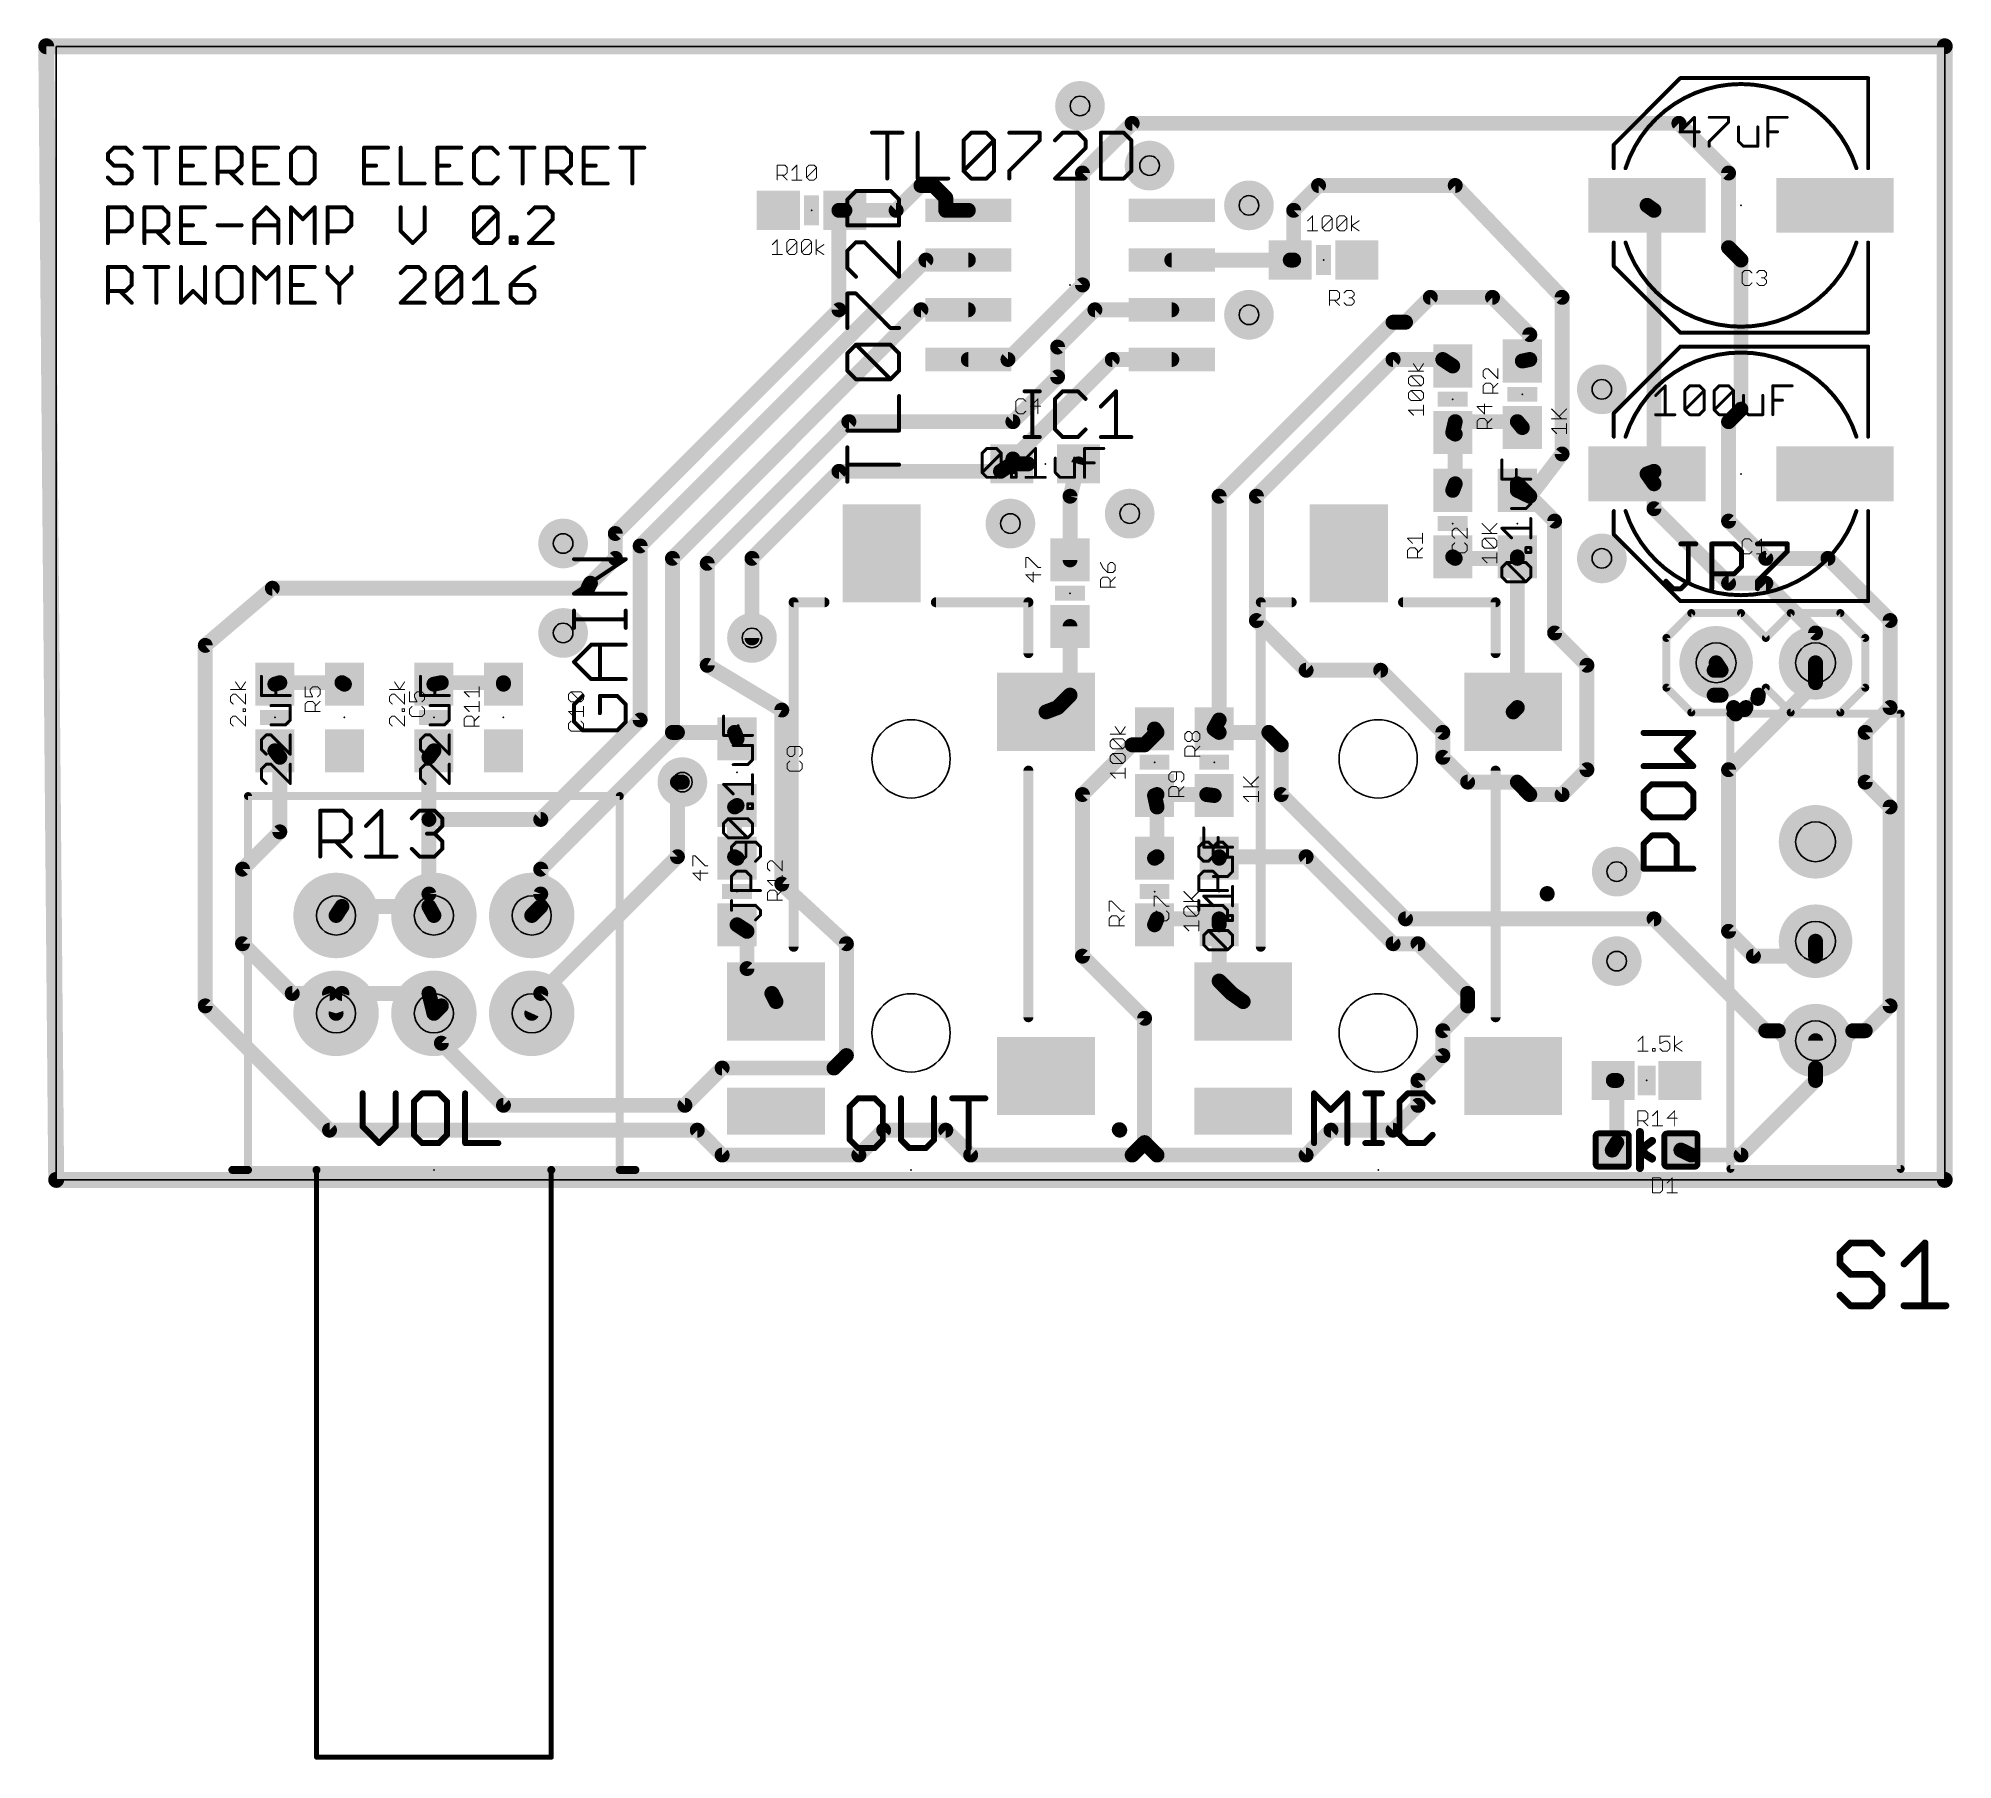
# Model space of a CAD drawing. Extents: x -0.5 to 48.5, y -14.8 to 29.2.
import ezdxf

# ---------------------------------------------------------------- set-up
doc = ezdxf.new("R2010")
doc.units = 0
for name, color, linetype in [('1', 22, 'CONTINUOUS'), ('17', 82, 'CONTINUOUS'), ('18', 82, 'CONTINUOUS'), ('20', 7, 'CONTINUOUS'), ('21', 253, 'CONTINUOUS'), ('23', 7, 'CONTINUOUS'), ('25', 253, 'CONTINUOUS'), ('27', 253, 'CONTINUOUS'), ('44', 253, 'CONTINUOUS')]:
    doc.layers.add(name, color=color, linetype=linetype)

# ---------------------------------------------------------------- blocks, each defined once
blk = doc.blocks.new('RECT')
blk.add_solid([(-0.5, -0.5), (0.5, -0.5), (-0.5, 0.5), (0.5, 0.5)])
blk = doc.blocks.new('RECT160000X160000R30')
at = {"const_width": 0.15}
blk.add_lwpolyline([(0.425, -0.35), (0.425, 0.35, 0.4142), (0.35, 0.425), (-0.35, 0.425, 0.4142), (-0.425, 0.35), (-0.425, -0.35, 0.4142), (-0.35, -0.425), (0.35, -0.425, 0.4142)], format="xyb", close=True, dxfattribs=at)
blk.add_solid([(-0.3754, -0.3754), (0.3754, -0.3754), (-0.3754, 0.3754), (0.3754, 0.3754)])
blk = doc.blocks.new('ROUNDP')
at = {"const_width": 0.5}
blk.add_lwpolyline([(0, -0.25, 1), (0, 0.25, 1), (0, -0.25)], format="xyb", dxfattribs=at)
blk = doc.blocks.new('ROUNDV')
at = {"const_width": 0.5}
blk.add_lwpolyline([(0, -0.25, 1), (0, 0.25, 1), (0, -0.25)], format="xyb", dxfattribs=at)

msp = doc.modelspace()

# ---------------------------------------------------------------- linework, layer by layer
at = {"layer": '1'}
for points, const_width in [([(-0.254, 28.956), (48.26, 28.956)], 0.4064), ([(0, 0), (-0.254, 28.956)], 0.4064), ([(48.26, 28.956), (48.26, 0)], 0.4064), ([(27.4955, 26.9875), (26.2255, 25.7175)], 0.381), ([(41.4655, 26.9875), (27.4955, 26.9875)], 0.381), ([(42.7355, 25.7175), (41.4655, 26.9875)], 0.381), ([(22.098, 25.4), (21.463, 24.765)], 0.381), ([(22.4155, 25.4), (22.098, 25.4)], 0.381), ([(22.733, 25.0825), (22.4155, 25.4)], 0.381), ([(26.2255, 25.7175), (26.2255, 22.86)], 0.381), ([(32.258, 25.4), (31.623, 24.765)], 0.381), ([(35.7505, 25.4), (32.258, 25.4)], 0.381), ([(38.481, 22.5425), (35.7505, 25.4)], 0.381), ([(42.7355, 23.8125), (42.7355, 25.7175)], 0.381), ([(20.0025, 22.225), (20.0025, 24.765)], 0.381), ([(20.0025, 24.765), (20.154, 24.765)], 0.381), ([(21.463, 24.765), (20.154, 24.765)], 0.381), ([(22.733, 24.765), (22.733, 25.0825)], 0.381), ([(23.308, 24.765), (22.733, 24.765)], 0.381), ([(31.623, 24.765), (31.623, 23.495)], 0.381), ([(40.8305, 24.765), (40.653, 24.892)], 0.381), ([(40.8305, 24.765), (40.8305, 18.0975)], 0.381), ([(43.053, 23.495), (42.7355, 23.8125)], 0.381), ([(14.9225, 16.1925), (22.225, 23.495)], 0.381), ([(22.225, 23.495), (23.308, 23.495)], 0.381), ([(28.508, 23.495), (31.535, 23.495)], 0.381), ([(31.623, 23.495), (31.535, 23.495)], 0.381), ([(43.053, 19.685), (43.053, 23.495)], 0.381), ([(26.2255, 22.86), (24.3205, 20.955)], 0.381), ([(35.1155, 22.5425), (34.4805, 21.9075)], 0.381), ([(36.703, 22.5425), (35.1155, 22.5425)], 0.381), ([(37.6555, 21.59), (36.703, 22.5425)], 0.381), ([(38.481, 18.542), (38.481, 22.5425)], 0.381), ([(14.2875, 16.51), (20.0025, 22.225)], 0.381), ([(15.748, 15.875), (22.098, 22.225)], 0.381), ([(22.098, 22.225), (23.308, 22.225)], 0.381), ([(25.5905, 21.2725), (26.543, 22.225)], 0.381), ([(26.543, 22.225), (28.508, 22.225)], 0.381), ([(34.163, 21.9075), (29.718, 17.4625)], 0.381), ([(34.4805, 21.9075), (34.163, 21.9075)], 0.381), ([(37.6555, 20.955), (37.6555, 21.59)], 0.381), ([(24.3205, 20.955), (23.308, 20.955)], 0.381), ([(24.4475, 18.415), (26.9875, 20.955)], 0.381), ([(25.5905, 20.5105), (25.5905, 21.2725)], 0.381), ([(26.9875, 20.955), (28.508, 20.955)], 0.381), ([(30.6705, 17.4625), (34.163, 20.955)], 0.381), ([(34.163, 20.955), (35.433, 20.955)], 0.381), ([(35.433, 20.955), (35.687, 20.789)], 0.381), ([(37.6555, 20.955), (37.465, 20.916)], 0.381), ([(24.4475, 19.3675), (25.5905, 20.5105)], 0.381), ([(42.7355, 19.3675), (43.053, 19.685)], 0.381), ([(16.637, 15.748), (20.2565, 19.3675)], 0.381), ([(20.2565, 19.3675), (24.4475, 19.3675)], 0.381), ([(35.7505, 19.3675), (35.687, 19.089)], 0.381), ([(35.7505, 19.05), (35.687, 19.089)], 0.381), ([(35.7505, 19.3675), (37.338, 19.3675)], 0.381), ([(35.7505, 19.05), (35.7505, 17.78)], 0.381), ([(37.338, 19.3675), (37.465, 19.216)], 0.381), ([(42.7355, 16.8275), (42.7355, 19.3675)], 0.381), ([(24.4475, 18.415), (24.423, 18.288)], 0.381), ([(37.6555, 17.4625), (38.481, 18.542)], 0.381), ([(20.0025, 18.0975), (17.78, 15.875)], 0.381), ([(24.13, 18.0975), (20.0025, 18.0975)], 0.381), ([(24.13, 18.0975), (24.423, 18.288)], 0.381), ([(24.8285, 18.288), (24.423, 18.288)], 0.381), ([(25.908, 17.4625), (26.123, 18.288)], 0.381), ([(40.8305, 18.0975), (40.653, 18.034)], 0.381), ([(40.8305, 17.78), (40.653, 18.034)], 0.381), ([(25.908, 17.4625), (25.908, 15.836)], 0.381), ([(29.718, 17.4625), (29.718, 11.7475)], 0.381), ([(30.6705, 14.2875), (30.6705, 17.4625)], 0.381), ([(35.7505, 17.78), (35.687, 17.614)], 0.381), ([(37.338, 17.78), (37.6555, 17.4625)], 0.381), ([(37.338, 17.78), (37.338, 17.614)], 0.381), ([(37.6555, 17.4625), (37.338, 17.614)], 0.381), ([(37.6555, 17.4625), (38.2905, 16.8275)], 0.381), ([(40.8305, 17.145), (40.8305, 17.78)], 0.381), ([(42.7355, 15.24), (40.8305, 17.145)], 0.381), ([(14.2875, 15.875), (14.2875, 16.51)], 0.381), ([(38.2905, 16.8275), (38.2905, 13.97)], 0.381), ([(43.688, 15.875), (42.7355, 16.8275)], 0.381), ([(14.9225, 11.7475), (14.9225, 16.1925)], 0.381), ([(13.6525, 15.24), (14.2875, 15.875)], 0.381), ([(15.748, 11.43), (15.748, 15.875)], 0.381), ([(16.637, 13.1445), (16.637, 15.748)], 0.381), ([(17.78, 15.875), (17.78, 13.843)], 0.381), ([(35.7505, 15.875), (35.687, 15.914)], 0.381), ([(37.338, 15.875), (35.7505, 15.875)], 0.381), ([(37.338, 15.875), (37.338, 15.914)], 0.381), ([(37.338, 12.065), (37.338, 15.875)], 0.381), ([(45.2755, 15.875), (43.688, 15.875)], 0.381), ([(46.863, 14.2875), (45.2755, 15.875)], 0.381), ([(3.81, 13.6525), (5.5245, 15.113)], 0.381), ([(5.5245, 15.113), (13.589, 15.113)], 0.381), ([(13.6525, 15.24), (13.589, 15.113)], 0.381), ([(43.688, 15.24), (42.7355, 15.24)], 0.381), ([(44.958, 13.97), (43.688, 15.24)], 0.381), ([(25.908, 12.3825), (25.908, 14.136)], 0.381), ([(31.9405, 13.0175), (30.6705, 14.2875)], 0.381), ([(46.863, 12.065), (46.863, 14.2875)], 0.381), ([(3.81, 4.445), (3.81, 13.6525)], 0.381), ([(38.2905, 13.97), (39.116, 13.1445)], 0.381), ([(44.958, 13.208), (44.958, 13.97)], 0.381), ([(18.542, 12.0015), (16.637, 13.1445)], 0.381), ([(39.116, 13.1445), (39.116, 10.4775)], 0.381), ([(42.545, 12.3825), (42.418, 13.208)], 0.381), ([(42.545, 13.0175), (42.418, 13.208)], 0.381), ([(44.958, 13.208), (44.958, 12.7)], 0.381), ([(5.715, 12.7), (5.588, 12.661)], 0.381), ([(7.3025, 12.7), (5.715, 12.7)], 0.381), ([(7.3025, 12.7), (7.366, 12.661)], 0.381), ([(9.8425, 12.7), (9.652, 12.661)], 0.381), ([(11.43, 12.7), (9.8425, 12.7)], 0.381), ([(11.43, 12.7), (11.43, 12.661)], 0.381), ([(33.8455, 13.0175), (31.9405, 13.0175)], 0.381), ([(35.433, 11.43), (33.8455, 13.0175)], 0.381), ([(42.545, 13.0175), (42.3672, 13.0175)], 0.381), ([(44.958, 12.7), (42.7355, 10.4775)], 0.381), ([(25.5905, 12.065), (25.294, 11.954)], 0.381), ([(25.5905, 12.065), (25.908, 12.3825)], 0.381), ([(37.338, 12.065), (37.232, 11.954)], 0.381), ([(42.545, 12.3825), (42.3672, 12.3825)], 0.381), ([(42.8625, 12.065), (42.9158, 11.9009)], 0.381), ([(43.18, 12.065), (43.1502, 12.0132)], 0.381), ([(43.4975, 12.3825), (43.4836, 12.2979)], 0.381), ([(46.228, 11.43), (46.863, 12.065)], 0.381), ([(12.3825, 9.2075), (14.9225, 11.7475)], 0.381), ([(18.542, 7.5565), (18.542, 12.0015)], 0.381), ([(29.718, 11.7475), (29.591, 11.518)], 0.381), ([(15.875, 11.43), (12.3825, 7.9375)], 0.381), ([(15.875, 11.43), (15.748, 11.43)], 0.381), ([(15.875, 11.43), (17.3355, 11.43)], 0.381), ([(17.3355, 11.43), (17.399, 11.264)], 0.381), ([(27.4955, 11.1125), (26.2255, 9.8425)], 0.381), ([(27.813, 11.1125), (27.4955, 11.1125)], 0.381), ([(28.1305, 11.43), (27.813, 11.1125)], 0.381), ([(28.1305, 11.43), (28.067, 11.518)], 0.381), ([(29.718, 11.43), (29.591, 11.518)], 0.381), ([(30.988, 11.43), (29.718, 11.43)], 0.381), ([(31.3055, 11.1125), (30.988, 11.43)], 0.381), ([(31.3055, 9.8425), (31.3055, 11.1125)], 0.381), ([(35.433, 10.795), (35.433, 11.43)], 0.381), ([(46.228, 10.16), (46.228, 11.43)], 0.381), ([(5.715, 10.795), (5.588, 10.961)], 0.381), ([(5.715, 8.89), (5.715, 10.795)], 0.381), ([(9.525, 10.795), (9.652, 10.961)], 0.381), ([(9.525, 9.2075), (9.525, 10.795)], 0.381), ([(36.068, 10.16), (35.433, 10.795)], 0.381), ([(15.875, 8.255), (15.875, 10.16)], 0.381), ([(15.875, 10.16), (16.002, 10.16)], 0.381), ([(37.338, 10.16), (36.068, 10.16)], 0.381), ([(37.6555, 9.8425), (37.338, 10.16)], 0.381), ([(39.116, 10.4775), (38.481, 9.8425)], 0.381), ([(42.7355, 10.4775), (42.7355, 6.35)], 0.381), ([(46.863, 9.525), (46.228, 10.16)], 0.381), ([(26.2255, 9.8425), (26.2255, 5.715)], 0.381), ([(28.1305, 9.8425), (28.067, 9.818)], 0.381), ([(28.1305, 9.525), (28.067, 9.818)], 0.381), ([(28.1305, 9.8425), (29.4005, 9.8425)], 0.381), ([(29.4005, 9.8425), (29.591, 9.818)], 0.381), ([(34.4805, 6.6675), (31.3055, 9.8425)], 0.381), ([(38.481, 9.8425), (37.6555, 9.8425)], 0.381), ([(9.525, 7.3025), (9.525, 9.2075)], 0.381), ([(9.525, 9.2075), (12.3825, 9.2075)], 0.381), ([(17.3355, 9.525), (17.399, 9.564)], 0.381), ([(17.3355, 9.525), (17.3355, 8.255)], 0.381), ([(28.1305, 9.525), (28.1305, 8.255)], 0.381), ([(46.863, 4.445), (46.863, 9.525)], 0.381), ([(4.7625, 7.9375), (5.715, 8.89)], 0.381), ([(12.3825, 4.7625), (15.875, 8.255)], 0.381), ([(17.3355, 8.255), (17.399, 8.216)], 0.381), ([(28.1305, 8.255), (28.067, 8.216)], 0.381), ([(31.9405, 8.255), (29.718, 8.255)], 0.381), ([(29.718, 8.255), (29.718, 8.216)], 0.381), ([(34.163, 6.0325), (31.9405, 8.255)], 0.381), ([(4.7625, 6.0325), (4.7625, 7.9375)], 0.381), ([(12.3825, 7.9375), (12.3825, 7.3025)], 0.381), ([(9.525, 7.3025), (9.652, 6.754)], 0.381), ([(12.3825, 7.3025), (12.152, 6.754)], 0.381), ([(20.193, 6.0325), (18.542, 7.5565)], 0.381), ([(38.1, 7.3025), (38.1, 7.3152)], 0.381), ([(7.3025, 6.985), (7.152, 6.754)], 0.381), ([(9.525, 6.985), (7.3025, 6.985)], 0.381), ([(9.525, 6.985), (9.652, 6.754)], 0.381), ([(12.3825, 6.985), (12.152, 6.754)], 0.381), ([(28.1305, 6.6675), (28.067, 6.516)], 0.381), ([(29.718, 6.6675), (28.1305, 6.6675)], 0.381), ([(29.718, 6.6675), (29.718, 6.516)], 0.381), ([(40.8305, 6.6675), (34.4805, 6.6675)], 0.381), ([(43.688, 3.81), (40.8305, 6.6675)], 0.381), ([(17.653, 6.35), (17.399, 6.516)], 0.381), ([(17.653, 5.3975), (17.653, 6.35)], 0.381), ([(29.718, 5.08), (29.718, 6.516)], 0.381), ([(42.7355, 6.35), (43.3705, 5.715)], 0.381), ([(6.0325, 4.7625), (4.7625, 6.0325)], 0.381), ([(20.193, 3.175), (20.193, 6.0325)], 0.381), ([(26.2255, 5.715), (27.813, 4.1275)], 0.381), ([(34.798, 6.0325), (34.163, 6.0325)], 0.381), ([(36.068, 4.7625), (34.798, 6.0325)], 0.381), ([(43.3705, 5.715), (44.958, 5.715)], 0.381), ([(44.958, 5.715), (44.958, 6.096)], 0.381), ([(18.288, 4.7625), (17.653, 5.3975)], 0.381), ([(6.985, 4.7625), (6.0325, 4.7625)], 0.381), ([(6.985, 4.7625), (7.152, 4.254)], 0.381), ([(7.3025, 4.7625), (7.152, 4.254)], 0.381), ([(9.525, 4.7625), (7.3025, 4.7625)], 0.381), ([(9.525, 4.7625), (9.652, 4.254)], 0.381), ([(12.3825, 4.7625), (12.152, 4.254)], 0.381), ([(18.288, 4.7625), (18.394, 4.554)], 0.381), ([(30.0355, 4.7625), (29.718, 5.08)], 0.381), ([(30.0355, 4.7625), (30.332, 4.554)], 0.381), ([(36.068, 4.445), (36.068, 4.7625)], 0.381), ([(6.985, 1.27), (3.81, 4.445)], 0.381), ([(9.8425, 4.445), (9.652, 4.254)], 0.381), ([(9.8425, 4.445), (9.8425, 3.4925)], 0.381), ([(35.433, 3.81), (36.068, 4.445)], 0.381), ([(46.228, 3.81), (46.863, 4.445)], 0.381), ([(27.813, 4.1275), (27.813, 0.9525)], 0.381), ([(35.433, 3.175), (35.433, 3.81)], 0.381), ([(44.0055, 3.81), (43.688, 3.81)], 0.381), ([(44.958, 2.8575), (44.0055, 3.81)], 0.381), ([(44.958, 2.8575), (45.9105, 3.81)], 0.381), ([(45.9105, 3.81), (46.228, 3.81)], 0.381), ([(9.8425, 3.4925), (11.43, 1.905)], 0.381), ([(44.958, 3.556), (44.958, 2.8575)], 0.381), ([(16.0655, 1.905), (17.018, 2.8575)], 0.381), ([(17.018, 2.8575), (19.8755, 2.8575)], 0.381), ([(19.8755, 2.8575), (20.193, 3.175)], 0.381), ([(34.798, 2.54), (35.433, 3.175)], 0.381), ([(44.958, 2.8575), (44.958, 2.54)], 0.381), ([(34.798, 1.905), (34.798, 2.54)], 0.381), ([(39.878, 2.54), (39.79, 2.54)], 0.381), ([(39.878, 2.54), (39.878, 0.9525)], 0.381), ([(44.958, 2.54), (43.053, 0.635)], 0.381), ([(11.43, 1.905), (16.0655, 1.905)], 0.381), ([(34.163, 1.27), (34.798, 1.905)], 0.381), ([(27.178, 1.27), (27.1653, 1.2827)], 0.381), ([(16.383, 1.27), (6.985, 1.27)], 0.381), ([(17.018, 0.635), (16.383, 1.27)], 0.381), ([(21.1455, 1.27), (20.5105, 0.635)], 0.381), ([(22.733, 1.27), (21.1455, 1.27)], 0.381), ([(23.368, 0.635), (22.733, 1.27)], 0.381), ([(27.813, 0.9525), (27.4955, 0.635)], 0.381), ([(27.813, 0.9525), (28.1305, 0.635)], 0.381), ([(31.9405, 0.635), (32.5755, 1.27)], 0.381), ([(32.5755, 1.27), (34.163, 1.27)], 0.381), ([(39.878, 0.9525), (39.763, 0.762)], 0.381), ([(20.5105, 0.635), (17.018, 0.635)], 0.381), ([(27.4955, 0.635), (23.368, 0.635)], 0.381), ([(28.1305, 0.635), (31.9405, 0.635)], 0.381), ([(41.783, 0.635), (41.517, 0.762)], 0.381), ([(43.053, 0.635), (41.783, 0.635)], 0.381), ([(48.26, 0), (0, 0)], 0.4064)]:
    msp.add_lwpolyline(points, dxfattribs=dict(at, const_width=const_width))
for points, const_width in [([(-0.254, 29.0576, 1), (-0.254, 28.8544)], 0.2032), ([(-0.1524, 28.9569, 1), (-0.3556, 28.9551)], 0.2032), ([(48.3616, 28.956, 1), (48.1584, 28.956)], 0.2032), ([(48.26, 28.8544, 1), (48.26, 29.0576)], 0.2032), ([(27.4955, 27.0828, 1), (27.4955, 26.8923)], 0.1905), ([(27.5629, 26.9201, 1), (27.4281, 27.0549)], 0.1905), ([(41.5329, 27.0549, 1), (41.3981, 26.9201)], 0.1905), ([(41.4655, 26.8923, 1), (41.4655, 27.0828)], 0.1905), ([(22.098, 25.4953, 1), (22.098, 25.3048)], 0.1905), ([(22.1654, 25.3326, 1), (22.0306, 25.4674)], 0.1905), ([(22.4829, 25.4674, 1), (22.3481, 25.3326)], 0.1905), ([(22.4155, 25.3048, 1), (22.4155, 25.4953)], 0.1905), ([(26.1581, 25.7849, 1), (26.2929, 25.6501)], 0.1905), ([(26.3208, 25.7175, 1), (26.1303, 25.7175)], 0.1905), ([(32.258, 25.4953, 1), (32.258, 25.3048)], 0.1905), ([(32.3254, 25.3326, 1), (32.1906, 25.4674)], 0.1905), ([(35.8194, 25.4658, 1), (35.6816, 25.3342)], 0.1905), ([(35.7505, 25.3048, 1), (35.7505, 25.4953)], 0.1905), ([(42.8308, 25.7175, 1), (42.6403, 25.7175)], 0.1905), ([(42.6681, 25.6501, 1), (42.8029, 25.7849)], 0.1905), ([(20.0978, 24.765, 1), (19.9073, 24.765)], 0.1905), ([(20.0025, 24.8603, 1), (20.0025, 24.6698)], 0.1905), ([(20.154, 24.8603, 1), (20.154, 24.6698)], 0.1905), ([(20.154, 24.6698, 1), (20.154, 24.8603)], 0.1905), ([(21.463, 24.6698, 1), (21.463, 24.8603)], 0.1905), ([(22.8283, 25.0825, 1), (22.6378, 25.0825)], 0.1905), ([(22.733, 24.8603, 1), (22.733, 24.6698)], 0.1905), ([(22.6656, 25.0151, 1), (22.8004, 25.1499)], 0.1905), ([(23.308, 24.6698, 1), (23.308, 24.8603)], 0.1905), ([(31.7183, 24.765, 1), (31.5278, 24.765)], 0.1905), ([(40.7084, 24.9695, 1), (40.5976, 24.8145)], 0.1905), ([(40.9258, 24.765, 1), (40.7353, 24.765)], 0.1905), ([(21.3956, 24.8324, 1), (21.5304, 24.6976)], 0.1905), ([(22.6378, 24.765, 1), (22.8283, 24.765)], 0.1905), ([(31.5556, 24.8324, 1), (31.6904, 24.6976)], 0.1905), ([(40.7751, 24.6875, 1), (40.8859, 24.8425)], 0.1905), ([(42.8029, 23.8799, 1), (42.6681, 23.7451)], 0.1905), ([(22.225, 23.5903, 1), (22.225, 23.3998)], 0.1905), ([(22.2924, 23.4276, 1), (22.1576, 23.5624)], 0.1905), ([(23.308, 23.3998, 1), (23.308, 23.5903)], 0.1905), ([(28.508, 23.5903, 1), (28.508, 23.3998)], 0.1905), ([(31.535, 23.5903, 1), (31.535, 23.3998)], 0.1905), ([(31.5278, 23.495, 1), (31.7183, 23.495)], 0.1905), ([(31.535, 23.3998, 1), (31.535, 23.5903)], 0.1905), ([(31.623, 23.3998, 1), (31.623, 23.5903)], 0.1905), ([(42.6403, 23.8125, 1), (42.8308, 23.8125)], 0.1905), ([(43.1483, 23.495, 1), (42.9578, 23.495)], 0.1905), ([(42.9856, 23.4276, 1), (43.1204, 23.5624)], 0.1905), ([(26.2929, 22.7926, 1), (26.1581, 22.9274)], 0.1905), ([(26.1303, 22.86, 1), (26.3208, 22.86)], 0.1905), ([(35.1155, 22.6378, 1), (35.1155, 22.4473)], 0.1905), ([(35.1829, 22.4751, 1), (35.0481, 22.6099)], 0.1905), ([(36.7704, 22.6099, 1), (36.6356, 22.4751)], 0.1905), ([(36.703, 22.4473, 1), (36.703, 22.6378)], 0.1905), ([(38.5763, 22.5425, 1), (38.3858, 22.5425)], 0.1905), ([(38.4121, 22.4767, 1), (38.5499, 22.6083)], 0.1905), ([(19.9073, 22.225, 1), (20.0978, 22.225)], 0.1905), ([(20.0699, 22.1576, 1), (19.9351, 22.2924)], 0.1905), ([(22.098, 22.3203, 1), (22.098, 22.1298)], 0.1905), ([(22.1654, 22.1576, 1), (22.0306, 22.2924)], 0.1905), ([(23.308, 22.1298, 1), (23.308, 22.3203)], 0.1905), ([(26.543, 22.3203, 1), (26.543, 22.1298)], 0.1905), ([(26.6104, 22.1576, 1), (26.4756, 22.2924)], 0.1905), ([(28.508, 22.1298, 1), (28.508, 22.3203)], 0.1905), ([(34.163, 22.0028, 1), (34.163, 21.8123)], 0.1905), ([(34.2304, 21.8401, 1), (34.0956, 21.9749)], 0.1905), ([(34.4131, 21.9749, 1), (34.5479, 21.8401)], 0.1905), ([(34.4805, 21.8123, 1), (34.4805, 22.0028)], 0.1905), ([(37.7508, 21.59, 1), (37.5603, 21.59)], 0.1905), ([(37.5881, 21.5226, 1), (37.7229, 21.6574)], 0.1905), ([(23.308, 21.0503, 1), (23.308, 20.8598)], 0.1905), ([(24.2531, 21.0224, 1), (24.3879, 20.8876)], 0.1905), ([(24.3205, 20.8598, 1), (24.3205, 21.0503)], 0.1905), ([(25.5231, 21.3399, 1), (25.6579, 21.2051)], 0.1905), ([(25.6858, 21.2725, 1), (25.4953, 21.2725)], 0.1905), ([(26.9875, 21.0503, 1), (26.9875, 20.8598)], 0.1905), ([(27.0549, 20.8876, 1), (26.9201, 21.0224)], 0.1905), ([(28.508, 20.8598, 1), (28.508, 21.0503)], 0.1905), ([(34.163, 21.0503, 1), (34.163, 20.8598)], 0.1905), ([(34.2304, 20.8876, 1), (34.0956, 21.0224)], 0.1905), ([(35.4851, 21.0347, 1), (35.3809, 20.8753)], 0.1905), ([(35.433, 20.8598, 1), (35.433, 21.0503)], 0.1905), ([(37.4459, 21.0093, 1), (37.4841, 20.8227)], 0.1905), ([(37.5603, 20.955, 1), (37.7508, 20.955)], 0.1905), ([(37.6746, 20.8617, 1), (37.6364, 21.0483)], 0.1905), ([(25.4953, 20.5105, 1), (25.6858, 20.5105)], 0.1905), ([(25.6579, 20.4431, 1), (25.5231, 20.5779)], 0.1905), ([(35.6349, 20.7093, 1), (35.7391, 20.8687)], 0.1905), ([(42.9578, 19.685, 1), (43.1483, 19.685)], 0.1905), ([(43.1204, 19.6176, 1), (42.9856, 19.7524)], 0.1905), ([(20.2565, 19.4627, 1), (20.2565, 19.2722)], 0.1905), ([(20.3239, 19.3001, 1), (20.1891, 19.4349)], 0.1905), ([(24.3801, 19.4349, 1), (24.5149, 19.3001)], 0.1905), ([(24.4475, 19.2722, 1), (24.4475, 19.4627)], 0.1905), ([(35.7368, 19.1702, 1), (35.6372, 19.0078)], 0.1905), ([(35.5941, 19.1102, 1), (35.7799, 19.0678)], 0.1905), ([(35.7505, 19.4627, 1), (35.7505, 19.2722)], 0.1905), ([(35.8458, 19.05, 1), (35.6553, 19.05)], 0.1905), ([(35.8434, 19.3463, 1), (35.6576, 19.3887)], 0.1905), ([(35.7007, 18.9688, 1), (35.8003, 19.1312)], 0.1905), ([(37.411, 19.4287, 1), (37.265, 19.3063)], 0.1905), ([(37.338, 19.2722, 1), (37.338, 19.4627)], 0.1905), ([(37.392, 19.1548, 1), (37.538, 19.2772)], 0.1905), ([(42.6681, 19.4349, 1), (42.8029, 19.3001)], 0.1905), ([(42.8308, 19.3675, 1), (42.6403, 19.3675)], 0.1905), ([(24.541, 18.397, 1), (24.354, 18.433)], 0.1905), ([(38.3858, 18.542, 1), (38.5763, 18.542)], 0.1905), ([(38.5567, 18.4841, 1), (38.4053, 18.5999)], 0.1905), ([(20.0025, 18.1928, 1), (20.0025, 18.0023)], 0.1905), ([(20.0699, 18.0301, 1), (19.9351, 18.1649)], 0.1905), ([(24.0781, 18.1774, 1), (24.1819, 18.0176)], 0.1905), ([(24.13, 18.0023, 1), (24.13, 18.1928)], 0.1905), ([(24.423, 18.3833, 1), (24.423, 18.1928)], 0.1905), ([(24.3295, 18.306, 1), (24.5165, 18.27)], 0.1905), ([(24.3801, 18.4824, 1), (24.5149, 18.3476)], 0.1905), ([(24.4749, 18.2081, 1), (24.3711, 18.3679)], 0.1905), ([(24.8285, 18.1928, 1), (24.8285, 18.3833)], 0.1905), ([(26.2152, 18.264, 1), (26.0308, 18.312)], 0.1905), ([(40.7311, 18.0886, 1), (40.5749, 17.9794)], 0.1905), ([(40.6209, 18.1237, 1), (40.6851, 17.9443)], 0.1905), ([(40.7353, 18.0975, 1), (40.9258, 18.0975)], 0.1905), ([(40.8626, 18.0078, 1), (40.7984, 18.1872)], 0.1905), ([(26.0033, 17.4625, 1), (25.8128, 17.4625)], 0.1905), ([(29.8133, 17.4625, 1), (29.6227, 17.4625)], 0.1905), ([(29.6506, 17.5299, 1), (29.7854, 17.3951)], 0.1905), ([(30.6031, 17.5299, 1), (30.7379, 17.3951)], 0.1905), ([(30.7658, 17.4625, 1), (30.5753, 17.4625)], 0.1905), ([(35.598, 17.648, 1), (35.776, 17.58)], 0.1905), ([(35.6553, 17.78, 1), (35.8458, 17.78)], 0.1905), ([(35.8395, 17.746, 1), (35.6615, 17.814)], 0.1905), ([(37.4054, 17.8474, 1), (37.2706, 17.7126)], 0.1905), ([(37.379, 17.7, 1), (37.297, 17.528)], 0.1905), ([(37.4333, 17.78, 1), (37.2428, 17.78)], 0.1905), ([(37.2428, 17.614, 1), (37.4333, 17.614)], 0.1905), ([(37.7229, 17.5299, 1), (37.5881, 17.3951)], 0.1905), ([(37.5798, 17.5204, 1), (37.7312, 17.4046)], 0.1905), ([(37.5881, 17.3951, 1), (37.7229, 17.5299)], 0.1905), ([(37.6145, 17.3765, 1), (37.6965, 17.5485)], 0.1905), ([(40.9258, 17.78, 1), (40.7353, 17.78)], 0.1905), ([(40.7524, 17.7254, 1), (40.9086, 17.8346)], 0.1905), ([(25.8158, 17.4865, 1), (26.0002, 17.4385)], 0.1905), ([(40.8979, 17.2124, 1), (40.7631, 17.0776)], 0.1905), ([(40.7353, 17.145, 1), (40.9258, 17.145)], 0.1905), ([(14.2201, 16.5774, 1), (14.3549, 16.4426)], 0.1905), ([(14.3828, 16.51, 1), (14.1923, 16.51)], 0.1905), ([(38.3858, 16.8275, 1), (38.1953, 16.8275)], 0.1905), ([(38.2231, 16.7601, 1), (38.3579, 16.8949)], 0.1905), ([(42.8029, 16.8949, 1), (42.6681, 16.7601)], 0.1905), ([(42.6403, 16.8275, 1), (42.8308, 16.8275)], 0.1905), ([(14.8551, 16.2599, 1), (14.9899, 16.1251)], 0.1905), ([(15.0178, 16.1925, 1), (14.8273, 16.1925)], 0.1905), ([(14.1923, 15.875, 1), (14.3828, 15.875)], 0.1905), ([(14.3549, 15.8076, 1), (14.2201, 15.9424)], 0.1905), ([(15.6806, 15.9424, 1), (15.8154, 15.8076)], 0.1905), ([(15.8433, 15.875, 1), (15.6528, 15.875)], 0.1905), ([(16.5696, 15.8154, 1), (16.7044, 15.6806)], 0.1905), ([(16.7323, 15.748, 1), (16.5418, 15.748)], 0.1905), ([(17.7126, 15.9424, 1), (17.8474, 15.8076)], 0.1905), ([(17.8753, 15.875, 1), (17.6848, 15.875)], 0.1905), ([(25.8128, 15.836, 1), (26.0033, 15.836)], 0.1905), ([(35.7368, 15.9952, 1), (35.6372, 15.8328)], 0.1905), ([(35.7505, 15.9703, 1), (35.7505, 15.7797)], 0.1905), ([(35.7007, 15.7938, 1), (35.8003, 15.9562)], 0.1905), ([(37.4333, 15.914, 1), (37.2428, 15.914)], 0.1905), ([(37.4333, 15.875, 1), (37.2428, 15.875)], 0.1905), ([(37.2428, 15.875, 1), (37.4333, 15.875)], 0.1905), ([(37.338, 15.7797, 1), (37.338, 15.9703)], 0.1905), ([(43.688, 15.9703, 1), (43.688, 15.7797)], 0.1905), ([(43.6206, 15.8076, 1), (43.7554, 15.9424)], 0.1905), ([(45.3429, 15.9424, 1), (45.2081, 15.8076)], 0.1905), ([(45.2755, 15.7797, 1), (45.2755, 15.9703)], 0.1905), ([(5.5245, 15.2083, 1), (5.5245, 15.0178)], 0.1905), ([(5.5863, 15.0405, 1), (5.4627, 15.1855)], 0.1905), ([(13.5038, 15.1556, 1), (13.6742, 15.0704)], 0.1905), ([(13.5851, 15.3074, 1), (13.7199, 15.1726)], 0.1905), ([(13.7377, 15.1974, 1), (13.5673, 15.2826)], 0.1905), ([(13.589, 15.0178, 1), (13.589, 15.2083)], 0.1905), ([(42.7355, 15.3353, 1), (42.7355, 15.1448)], 0.1905), ([(42.6681, 15.1726, 1), (42.8029, 15.3074)], 0.1905), ([(43.7554, 15.3074, 1), (43.6206, 15.1726)], 0.1905), ([(43.688, 15.1448, 1), (43.688, 15.3353)], 0.1905), ([(26.0033, 14.136, 1), (25.8128, 14.136)], 0.1905), ([(30.7379, 14.3549, 1), (30.6031, 14.2201)], 0.1905), ([(30.5753, 14.2875, 1), (30.7658, 14.2875)], 0.1905), ([(46.9582, 14.2875, 1), (46.7677, 14.2875)], 0.1905), ([(46.7956, 14.2201, 1), (46.9304, 14.3549)], 0.1905), ([(3.9053, 13.6525, 1), (3.7147, 13.6525)], 0.1905), ([(3.7482, 13.725, 1), (3.8718, 13.58)], 0.1905), ([(17.6848, 13.843, 1), (17.8753, 13.843)], 0.1905), ([(38.3579, 14.0374, 1), (38.2231, 13.9026)], 0.1905), ([(38.1953, 13.97, 1), (38.3858, 13.97)], 0.1905), ([(45.0533, 13.97, 1), (44.8628, 13.97)], 0.1905), ([(44.8906, 13.9026, 1), (45.0254, 14.0374)], 0.1905), ([(16.686, 13.2262, 1), (16.588, 13.0628)], 0.1905), ([(16.5418, 13.1445, 1), (16.7323, 13.1445)], 0.1905), ([(39.2112, 13.1445, 1), (39.0207, 13.1445)], 0.1905), ([(39.0486, 13.0771, 1), (39.1834, 13.2119)], 0.1905), ([(42.5121, 13.2225, 1), (42.3239, 13.1935)], 0.1905), ([(42.4973, 13.2608, 1), (42.3387, 13.1552)], 0.1905), ([(45.0533, 13.208, 1), (44.8628, 13.208)], 0.1905), ([(44.8628, 13.208, 1), (45.0533, 13.208)], 0.1905), ([(5.56, 12.7521, 1), (5.616, 12.5699)], 0.1905), ([(5.715, 12.7953, 1), (5.715, 12.6048)], 0.1905), ([(5.743, 12.6089, 1), (5.687, 12.7911)], 0.1905), ([(7.3523, 12.7812, 1), (7.2527, 12.6188)], 0.1905), ([(7.3025, 12.6048, 1), (7.3025, 12.7953)], 0.1905), ([(7.3162, 12.5798, 1), (7.4158, 12.7422)], 0.1905), ([(9.6329, 12.7543, 1), (9.6711, 12.5677)], 0.1905), ([(9.8425, 12.7953, 1), (9.8425, 12.6048)], 0.1905), ([(9.8616, 12.6067, 1), (9.8234, 12.7933)], 0.1905), ([(11.5252, 12.7, 1), (11.3347, 12.7)], 0.1905), ([(11.3347, 12.661, 1), (11.5252, 12.661)], 0.1905), ([(11.43, 12.6048, 1), (11.43, 12.7953)], 0.1905), ([(31.9405, 13.1128, 1), (31.9405, 12.9223)], 0.1905), ([(31.8731, 12.9501, 1), (32.0079, 13.0849)], 0.1905), ([(33.9129, 13.0849, 1), (33.7781, 12.9501)], 0.1905), ([(33.8455, 12.9223, 1), (33.8455, 13.1128)], 0.1905), ([(42.3672, 13.1128, 1), (42.3672, 12.9223)], 0.1905), ([(42.4657, 12.9647, 1), (42.6243, 13.0703)], 0.1905), ([(42.545, 12.9223, 1), (42.545, 13.1128)], 0.1905), ([(44.8628, 12.7, 1), (45.0533, 12.7)], 0.1905), ([(45.0254, 12.6326, 1), (44.8906, 12.7674)], 0.1905), ([(25.6239, 11.9758, 1), (25.5571, 12.1542)], 0.1905), ([(25.8128, 12.3825, 1), (26.0033, 12.3825)], 0.1905), ([(25.9754, 12.3151, 1), (25.8406, 12.4499)], 0.1905), ([(37.4069, 11.9992, 1), (37.2691, 12.1308)], 0.1905), ([(42.3672, 12.4778, 1), (42.3672, 12.2873)], 0.1905), ([(42.4509, 12.368, 1), (42.6391, 12.397)], 0.1905), ([(42.545, 12.2873, 1), (42.545, 12.4778)], 0.1905), ([(42.9531, 12.0944, 1), (42.7719, 12.0356)], 0.1905), ([(43.2626, 12.0175, 1), (43.0974, 12.1125)], 0.1905), ([(43.3896, 12.3134, 1), (43.5776, 12.2824)], 0.1905), ([(43.5915, 12.367, 1), (43.4035, 12.398)], 0.1905), ([(46.9304, 11.9976, 1), (46.7956, 12.1324)], 0.1905), ([(14.8273, 11.7475, 1), (15.0178, 11.7475)], 0.1905), ([(14.9899, 11.6801, 1), (14.8551, 11.8149)], 0.1905), ([(18.6373, 12.0015, 1), (18.4468, 12.0015)], 0.1905), ([(18.493, 11.9198, 1), (18.591, 12.0832)], 0.1905), ([(25.2606, 12.0432, 1), (25.3274, 11.8648)], 0.1905), ([(25.5231, 12.1324, 1), (25.6579, 11.9976)], 0.1905), ([(29.6227, 11.7475, 1), (29.8133, 11.7475)], 0.1905), ([(29.8013, 11.7014, 1), (29.6347, 11.7936)], 0.1905), ([(37.1631, 12.0198, 1), (37.3009, 11.8882)], 0.1905), ([(37.2428, 12.065, 1), (37.4333, 12.065)], 0.1905), ([(42.8252, 11.8714, 1), (43.0064, 11.9303)], 0.1905), ([(43.0676, 12.0607, 1), (43.2328, 11.9657)], 0.1905), ([(46.7677, 12.065, 1), (46.9582, 12.065)], 0.1905), ([(15.748, 11.5252, 1), (15.748, 11.3347)], 0.1905), ([(15.6528, 11.43, 1), (15.8433, 11.43)], 0.1905), ([(15.875, 11.5252, 1), (15.875, 11.3347)], 0.1905), ([(15.9424, 11.3626, 1), (15.8076, 11.4974)], 0.1905), ([(15.875, 11.3347, 1), (15.875, 11.5252)], 0.1905), ([(17.4245, 11.464, 1), (17.2465, 11.396)], 0.1905), ([(17.31, 11.23, 1), (17.488, 11.298)], 0.1905), ([(17.3355, 11.3347, 1), (17.3355, 11.5252)], 0.1905), ([(27.4955, 11.2078, 1), (27.4955, 11.0173)], 0.1905), ([(27.5629, 11.0451, 1), (27.4281, 11.1799)], 0.1905), ([(27.7456, 11.1799, 1), (27.8804, 11.0451)], 0.1905), ([(27.813, 11.0173, 1), (27.813, 11.2078)], 0.1905), ([(28.1442, 11.5737, 1), (27.9898, 11.4623)], 0.1905), ([(28.0533, 11.3743, 1), (28.2077, 11.4857)], 0.1905), ([(28.1979, 11.3626, 1), (28.0631, 11.4974)], 0.1905), ([(29.6452, 11.5963, 1), (29.5368, 11.4397)], 0.1905), ([(29.5077, 11.5641, 1), (29.6743, 11.4719)], 0.1905), ([(29.718, 11.5252, 1), (29.718, 11.3347)], 0.1905), ([(29.6638, 11.3517, 1), (29.7722, 11.5083)], 0.1905), ([(31.0554, 11.4974, 1), (30.9206, 11.3626)], 0.1905), ([(30.988, 11.3347, 1), (30.988, 11.5252)], 0.1905), ([(31.4008, 11.1125, 1), (31.2103, 11.1125)], 0.1905), ([(31.2381, 11.0451, 1), (31.3729, 11.1799)], 0.1905), ([(35.5282, 11.43, 1), (35.3377, 11.43)], 0.1905), ([(35.3656, 11.3626, 1), (35.5004, 11.4974)], 0.1905), ([(46.1606, 11.4974, 1), (46.2954, 11.3626)], 0.1905), ([(46.3233, 11.43, 1), (46.1328, 11.43)], 0.1905), ([(5.6636, 11.0189, 1), (5.5124, 10.9031)], 0.1905), ([(5.8102, 10.795, 1), (5.6197, 10.795)], 0.1905), ([(5.6394, 10.7371, 1), (5.7906, 10.8529)], 0.1905), ([(9.4494, 10.8529, 1), (9.6006, 10.7371)], 0.1905), ([(9.6203, 10.795, 1), (9.4298, 10.795)], 0.1905), ([(9.7276, 10.9031, 1), (9.5764, 11.0189)], 0.1905), ([(35.5004, 10.8624, 1), (35.3656, 10.7276)], 0.1905), ([(35.3377, 10.795, 1), (35.5282, 10.795)], 0.1905), ([(15.9703, 10.16, 1), (15.7797, 10.16)], 0.1905), ([(15.875, 10.2553, 1), (15.875, 10.0648)], 0.1905), ([(16.002, 10.0648, 1), (16.002, 10.2553)], 0.1905), ([(36.068, 10.2553, 1), (36.068, 10.0648)], 0.1905), ([(36.0006, 10.0926, 1), (36.1354, 10.2274)], 0.1905), ([(37.4054, 10.2274, 1), (37.2706, 10.0926)], 0.1905), ([(37.338, 10.0648, 1), (37.338, 10.2553)], 0.1905), ([(39.0207, 10.4775, 1), (39.2112, 10.4775)], 0.1905), ([(39.1834, 10.4101, 1), (39.0486, 10.5449)], 0.1905), ([(42.6681, 10.5449, 1), (42.8029, 10.4101)], 0.1905), ([(42.8308, 10.4775, 1), (42.6403, 10.4775)], 0.1905), ([(46.2954, 10.2274, 1), (46.1606, 10.0926)], 0.1905), ([(26.1581, 9.9099, 1), (26.2929, 9.7751)], 0.1905), ([(26.3208, 9.8425, 1), (26.1303, 9.8425)], 0.1905), ([(28.1601, 9.8382, 1), (27.9739, 9.7978)], 0.1905), ([(28.0327, 9.9069, 1), (28.1013, 9.7291)], 0.1905), ([(28.1305, 9.9378, 1), (28.1305, 9.7473)], 0.1905), ([(28.1648, 9.7536, 1), (28.0962, 9.9314)], 0.1905), ([(29.4126, 9.937, 1), (29.3884, 9.748)], 0.1905), ([(29.4005, 9.7473, 1), (29.4005, 9.9378)], 0.1905), ([(29.5789, 9.7235, 1), (29.6031, 9.9125)], 0.1905), ([(31.3729, 9.9099, 1), (31.2381, 9.7751)], 0.1905), ([(31.2103, 9.8425, 1), (31.4008, 9.8425)], 0.1905), ([(37.6555, 9.9378, 1), (37.6555, 9.7473)], 0.1905), ([(37.5881, 9.7751, 1), (37.7229, 9.9099)], 0.1905), ([(38.4136, 9.9099, 1), (38.5484, 9.7751)], 0.1905), ([(38.481, 9.7473, 1), (38.481, 9.9378)], 0.1905), ([(46.1328, 10.16, 1), (46.3233, 10.16)], 0.1905), ([(9.525, 9.3027, 1), (9.525, 9.1122)], 0.1905), ([(9.6203, 9.2075, 1), (9.4298, 9.2075)], 0.1905), ([(9.4298, 9.2075, 1), (9.6203, 9.2075)], 0.1905), ([(12.3151, 9.2749, 1), (12.4499, 9.1401)], 0.1905), ([(12.3825, 9.1122, 1), (12.3825, 9.3027)], 0.1905), ([(17.4307, 9.525, 1), (17.2402, 9.525)], 0.1905), ([(17.2857, 9.6062, 1), (17.3853, 9.4438)], 0.1905), ([(17.4488, 9.4828, 1), (17.3492, 9.6452)], 0.1905), ([(28.2258, 9.525, 1), (28.0353, 9.525)], 0.1905), ([(28.0374, 9.5048, 1), (28.2236, 9.5452)], 0.1905), ([(46.9582, 9.525, 1), (46.7677, 9.525)], 0.1905), ([(46.7956, 9.4576, 1), (46.9304, 9.5924)], 0.1905), ([(5.6197, 8.89, 1), (5.8102, 8.89)], 0.1905), ([(5.7824, 8.8226, 1), (5.6476, 8.9574)], 0.1905), ([(15.7797, 8.255, 1), (15.9703, 8.255)], 0.1905), ([(15.9424, 8.1876, 1), (15.8076, 8.3224)], 0.1905), ([(17.3853, 8.3362, 1), (17.2857, 8.1738)], 0.1905), ([(17.2402, 8.255, 1), (17.4307, 8.255)], 0.1905), ([(17.3492, 8.1348, 1), (17.4488, 8.2972)], 0.1905), ([(28.0172, 8.2972, 1), (28.1168, 8.1348)], 0.1905), ([(28.0353, 8.255, 1), (28.2258, 8.255)], 0.1905), ([(28.1803, 8.1738, 1), (28.0807, 8.3362)], 0.1905), ([(29.8133, 8.255, 1), (29.6227, 8.255)], 0.1905), ([(29.718, 8.3503, 1), (29.718, 8.1598)], 0.1905), ([(32.0079, 8.3224, 1), (31.8731, 8.1876)], 0.1905), ([(31.9405, 8.1598, 1), (31.9405, 8.3503)], 0.1905), ([(4.6951, 8.0049, 1), (4.8299, 7.8701)], 0.1905), ([(4.8578, 7.9375, 1), (4.6673, 7.9375)], 0.1905), ([(12.3151, 8.0049, 1), (12.4499, 7.8701)], 0.1905), ([(12.4778, 7.9375, 1), (12.2873, 7.9375)], 0.1905), ([(29.6227, 8.216, 1), (29.8133, 8.216)], 0.1905), ([(9.6178, 7.324, 1), (9.4322, 7.281)], 0.1905), ([(9.4298, 7.3025, 1), (9.6203, 7.3025)], 0.1905), ([(12.2873, 7.3025, 1), (12.4778, 7.3025)], 0.1905), ([(12.4703, 7.2656, 1), (12.2947, 7.3394)], 0.1905), ([(18.6066, 7.6265, 1), (18.4774, 7.4865)], 0.1905), ([(18.4468, 7.5565, 1), (18.6373, 7.5565)], 0.1905), ([(38.1953, 7.3152, 1), (38.0048, 7.3152)], 0.1905), ([(38.0048, 7.3025, 1), (38.1953, 7.3025)], 0.1905), ([(7.0722, 6.806, 1), (7.2318, 6.702)], 0.1905), ([(7.3025, 7.0803, 1), (7.3025, 6.8898)], 0.1905), ([(7.3823, 6.933, 1), (7.2227, 7.037)], 0.1905), ([(9.6085, 7.0309, 1), (9.4415, 6.9391)], 0.1905), ([(9.525, 6.8898, 1), (9.525, 7.0803)], 0.1905), ([(9.5592, 6.7325, 1), (9.7448, 6.7755)], 0.1905), ([(9.5685, 6.7081, 1), (9.7355, 6.7999)], 0.1905), ([(12.0846, 6.8213, 1), (12.2194, 6.6867)], 0.1905), ([(12.0642, 6.7909, 1), (12.2398, 6.7171)], 0.1905), ([(12.4499, 6.9177, 1), (12.3151, 7.0523)], 0.1905), ([(28.1305, 6.7628, 1), (28.1305, 6.5723)], 0.1905), ([(28.2183, 6.6307, 1), (28.0427, 6.7043)], 0.1905), ([(29.8133, 6.6675, 1), (29.6227, 6.6675)], 0.1905), ([(29.718, 6.5723, 1), (29.718, 6.7628)], 0.1905), ([(34.4805, 6.7628, 1), (34.4805, 6.5723)], 0.1905), ([(40.8979, 6.7349, 1), (40.7631, 6.6001)], 0.1905), ([(40.8305, 6.5723, 1), (40.8305, 6.7628)], 0.1905), ([(17.4511, 6.5957, 1), (17.3469, 6.4363)], 0.1905), ([(17.7483, 6.35, 1), (17.5578, 6.35)], 0.1905), ([(17.6009, 6.2703, 1), (17.7051, 6.4297)], 0.1905), ([(27.9792, 6.5528, 1), (28.1548, 6.4792)], 0.1905), ([(29.8133, 6.516, 1), (29.6227, 6.516)], 0.1905), ([(29.6227, 6.516, 1), (29.8133, 6.516)], 0.1905), ([(34.4131, 6.6001, 1), (34.5479, 6.7349)], 0.1905), ([(42.8029, 6.4174, 1), (42.6681, 6.2826)], 0.1905), ([(42.6403, 6.35, 1), (42.8308, 6.35)], 0.1905), ([(4.8299, 6.0999, 1), (4.6951, 5.9651)], 0.1905), ([(4.6673, 6.0325, 1), (4.8578, 6.0325)], 0.1905), ([(20.2883, 6.0325, 1), (20.0978, 6.0325)], 0.1905), ([(20.1284, 5.9625, 1), (20.2576, 6.1025)], 0.1905), ([(26.2929, 5.7824, 1), (26.1581, 5.6476)], 0.1905), ([(34.163, 6.1278, 1), (34.163, 5.9373)], 0.1905), ([(34.0956, 5.9651, 1), (34.2304, 6.0999)], 0.1905), ([(34.8654, 6.0999, 1), (34.7306, 5.9651)], 0.1905), ([(34.798, 5.9373, 1), (34.798, 6.1278)], 0.1905), ([(43.3705, 5.8102, 1), (43.3705, 5.6197)], 0.1905), ([(43.3031, 5.6476, 1), (43.4379, 5.7824)], 0.1905), ([(45.0533, 6.096, 1), (44.8628, 6.096)], 0.1905), ([(44.958, 5.6197, 1), (44.958, 5.8102)], 0.1905), ([(17.7204, 5.4649, 1), (17.5856, 5.3301)], 0.1905), ([(17.5578, 5.3975, 1), (17.7483, 5.3975)], 0.1905), ([(26.1303, 5.715, 1), (26.3208, 5.715)], 0.1905), ([(44.8628, 5.715, 1), (45.0533, 5.715)], 0.1905), ([(6.0325, 4.8578, 1), (6.0325, 4.6673)], 0.1905), ([(5.9651, 4.6951, 1), (6.0999, 4.8299)], 0.1905), ([(7.0755, 4.7922, 1), (6.8945, 4.7328)], 0.1905), ([(6.985, 4.6673, 1), (6.985, 4.8578)], 0.1905), ([(7.3025, 4.8578, 1), (7.3025, 4.6673)], 0.1905), ([(7.3938, 4.7355, 1), (7.2112, 4.7895)], 0.1905), ([(9.6174, 4.7856, 1), (9.4326, 4.7394)], 0.1905), ([(9.525, 4.6673, 1), (9.525, 4.8578)], 0.1905), ([(12.3151, 4.8299, 1), (12.4499, 4.6951)], 0.1905), ([(12.4693, 4.7232, 1), (12.2957, 4.8018)], 0.1905), ([(18.3729, 4.8057, 1), (18.2031, 4.7193)], 0.1905), ([(18.2206, 4.6951, 1), (18.3554, 4.8299)], 0.1905), ([(29.7854, 5.1474, 1), (29.6506, 5.0126)], 0.1905), ([(29.6227, 5.08, 1), (29.8133, 5.08)], 0.1905), ([(30.0903, 4.8404, 1), (29.9807, 4.6846)], 0.1905), ([(29.9681, 4.6951, 1), (30.1029, 4.8299)], 0.1905), ([(36.1633, 4.7625, 1), (35.9728, 4.7625)], 0.1905), ([(36.0006, 4.6951, 1), (36.1354, 4.8299)], 0.1905), ([(3.8774, 4.5124, 1), (3.7426, 4.3776)], 0.1905), ([(3.7147, 4.445, 1), (3.9053, 4.445)], 0.1905), ([(9.5846, 4.3213, 1), (9.7194, 4.1867)], 0.1905), ([(9.9378, 4.445, 1), (9.7473, 4.445)], 0.1905), ([(9.9099, 4.3777, 1), (9.7751, 4.5123)], 0.1905), ([(18.3091, 4.5108, 1), (18.4789, 4.5972)], 0.1905), ([(30.2772, 4.4761, 1), (30.3868, 4.6319)], 0.1905), ([(35.9728, 4.445, 1), (36.1633, 4.445)], 0.1905), ([(36.1354, 4.3776, 1), (36.0006, 4.5124)], 0.1905), ([(46.7677, 4.445, 1), (46.9582, 4.445)], 0.1905), ([(46.9304, 4.3776, 1), (46.7956, 4.5124)], 0.1905), ([(7.0607, 4.281, 1), (7.2433, 4.227)], 0.1905), ([(7.0615, 4.2243, 1), (7.2425, 4.2837)], 0.1905), ([(9.5596, 4.2309, 1), (9.7444, 4.2771)], 0.1905), ([(12.0652, 4.2933, 1), (12.2388, 4.2147)], 0.1905), ([(27.9083, 4.1275, 1), (27.7178, 4.1275)], 0.1905), ([(27.7456, 4.0601, 1), (27.8804, 4.1949)], 0.1905), ([(35.5282, 3.81, 1), (35.3377, 3.81)], 0.1905), ([(35.3656, 3.8774, 1), (35.5004, 3.7426)], 0.1905), ([(43.688, 3.9053, 1), (43.688, 3.7147)], 0.1905), ([(43.6206, 3.7426, 1), (43.7554, 3.8774)], 0.1905), ([(44.0729, 3.8774, 1), (43.9381, 3.7426)], 0.1905), ([(44.0055, 3.7147, 1), (44.0055, 3.9053)], 0.1905), ([(45.9105, 3.9053, 1), (45.9105, 3.7147)], 0.1905), ([(45.9779, 3.7426, 1), (45.8431, 3.8774)], 0.1905), ([(46.1606, 3.8774, 1), (46.2954, 3.7426)], 0.1905), ([(46.228, 3.7147, 1), (46.228, 3.9053)], 0.1905), ([(9.9099, 3.5599, 1), (9.7751, 3.4251)], 0.1905), ([(9.7473, 3.4925, 1), (9.9378, 3.4925)], 0.1905), ([(45.0533, 3.556, 1), (44.8628, 3.556)], 0.1905), ([(17.018, 2.9527, 1), (17.018, 2.7622)], 0.1905), ([(17.0854, 2.7901, 1), (16.9506, 2.9249)], 0.1905), ([(19.8081, 2.9249, 1), (19.9429, 2.7901)], 0.1905), ([(19.8755, 2.7622, 1), (19.8755, 2.9527)], 0.1905), ([(20.0978, 3.175, 1), (20.2883, 3.175)], 0.1905), ([(20.2604, 3.1076, 1), (20.1256, 3.2424)], 0.1905), ([(35.3377, 3.175, 1), (35.5282, 3.175)], 0.1905), ([(35.5004, 3.1076, 1), (35.3656, 3.2424)], 0.1905), ([(44.8906, 2.9249, 1), (45.0254, 2.7901)], 0.1905), ([(45.0533, 2.8575, 1), (44.8628, 2.8575)], 0.1905), ([(44.8628, 2.8575, 1), (45.0533, 2.8575)], 0.1905), ([(44.8906, 2.7901, 1), (45.0254, 2.9249)], 0.1905), ([(34.7306, 2.6074, 1), (34.8654, 2.4726)], 0.1905), ([(34.8933, 2.54, 1), (34.7028, 2.54)], 0.1905), ([(39.79, 2.6353, 1), (39.79, 2.4447)], 0.1905), ([(39.9733, 2.54, 1), (39.7828, 2.54)], 0.1905), ([(39.878, 2.4447, 1), (39.878, 2.6353)], 0.1905), ([(44.8628, 2.54, 1), (45.0533, 2.54)], 0.1905), ([(45.0254, 2.4726, 1), (44.8906, 2.6074)], 0.1905), ([(11.43, 2.0002, 1), (11.43, 1.8097)], 0.1905), ([(11.3626, 1.8376, 1), (11.4974, 1.9724)], 0.1905), ([(15.9981, 1.9724, 1), (16.1329, 1.8376)], 0.1905), ([(16.0655, 1.8097, 1), (16.0655, 2.0002)], 0.1905), ([(34.7028, 1.905, 1), (34.8933, 1.905)], 0.1905), ([(34.8654, 1.8376, 1), (34.7306, 1.9724)], 0.1905), ([(27.2326, 1.3501, 1), (27.098, 1.2153)], 0.1905), ([(6.985, 1.3653, 1), (6.985, 1.1747)], 0.1905), ([(6.9176, 1.2026, 1), (7.0524, 1.3374)], 0.1905), ([(16.4504, 1.3374, 1), (16.3156, 1.2026)], 0.1905), ([(16.383, 1.1747, 1), (16.383, 1.3653)], 0.1905), ([(21.1455, 1.3653, 1), (21.1455, 1.1747)], 0.1905), ([(21.2129, 1.2026, 1), (21.0781, 1.3374)], 0.1905), ([(22.8004, 1.3374, 1), (22.6656, 1.2026)], 0.1905), ([(22.733, 1.1747, 1), (22.733, 1.3653)], 0.1905), ([(27.1107, 1.2026, 1), (27.2453, 1.3374)], 0.1905), ([(27.8804, 1.0199, 1), (27.7456, 0.8851)], 0.1905), ([(27.7178, 0.9525, 1), (27.9083, 0.9525)], 0.1905), ([(27.8804, 0.8851, 1), (27.7456, 1.0199)], 0.1905), ([(32.5755, 1.3653, 1), (32.5755, 1.1747)], 0.1905), ([(32.6429, 1.2026, 1), (32.5081, 1.3374)], 0.1905), ([(34.0956, 1.3374, 1), (34.2304, 1.2026)], 0.1905), ([(34.163, 1.1747, 1), (34.163, 1.3653)], 0.1905), ([(39.7828, 0.9525, 1), (39.9733, 0.9525)], 0.1905), ([(39.9595, 0.9033, 1), (39.7965, 1.0017)], 0.1905), ([(17.018, 0.7303, 1), (17.018, 0.5397)], 0.1905), ([(16.9506, 0.5676, 1), (17.0854, 0.7024)], 0.1905), ([(20.4431, 0.7024, 1), (20.5779, 0.5676)], 0.1905), ([(20.5105, 0.5397, 1), (20.5105, 0.7303)], 0.1905), ([(23.368, 0.7303, 1), (23.368, 0.5397)], 0.1905), ([(23.3006, 0.5676, 1), (23.4354, 0.7024)], 0.1905), ([(27.4281, 0.7024, 1), (27.5629, 0.5676)], 0.1905), ([(27.4955, 0.5397, 1), (27.4955, 0.7303)], 0.1905), ([(28.1305, 0.7303, 1), (28.1305, 0.5397)], 0.1905), ([(28.0631, 0.5676, 1), (28.1979, 0.7024)], 0.1905), ([(31.8731, 0.7024, 1), (32.0079, 0.5676)], 0.1905), ([(31.9405, 0.5397, 1), (31.9405, 0.7303)], 0.1905), ([(39.6815, 0.8112, 1), (39.8445, 0.7128)], 0.1905), ([(41.558, 0.848, 1), (41.476, 0.676)], 0.1905), ([(41.783, 0.7303, 1), (41.783, 0.5397)], 0.1905), ([(41.742, 0.549, 1), (41.824, 0.721)], 0.1905), ([(42.9856, 0.7024, 1), (43.1204, 0.5676)], 0.1905), ([(43.053, 0.5397, 1), (43.053, 0.7303)], 0.1905), ([(0, 0.1016, 1), (0, -0.1016)], 0.2032), ([(-0.1016, -0.0009, 1), (0.1016, 0.0009)], 0.2032), ([(48.1584, 0, 1), (48.3616, 0)], 0.2032), ([(48.26, -0.1016, 1), (48.26, 0.1016)], 0.2032)]:
    msp.add_lwpolyline(points, format="xyb", dxfattribs=dict(at, const_width=const_width))
at = {"layer": '20'}
for p, q in [((0, 28.946), (0, 0)), ((48.26, 28.946), (0, 28.946)), ((48.26, 0), (48.26, 28.946)), ((0, 0), (48.26, 0))]:
    msp.add_line(p, q, dxfattribs=at)
for centre in [(21.844, 10.754), (33.782, 10.754), (21.844, 3.754), (33.782, 3.754)]:
    msp.add_circle(centre, 1, dxfattribs=at)
at = {"layer": '21'}
for points, const_width in [([(39.803, 26.442), (41.503, 28.142)], 0.1016), ([(41.503, 28.142), (46.303, 28.142)], 0.1016), ([(46.303, 28.142), (46.303, 25.842)], 0.1016), ([(39.803, 25.842), (39.803, 26.442)], 0.1016), ([(39.803, 23.342), (39.803, 23.942)], 0.1016), ([(46.303, 23.942), (46.303, 21.642)], 0.1016), ([(41.503, 21.642), (39.803, 23.342)], 0.1016), ([(46.303, 21.642), (41.503, 21.642)], 0.1016), ([(39.803, 19.584), (41.503, 21.284)], 0.1016), ([(41.503, 21.284), (46.303, 21.284)], 0.1016), ([(46.303, 21.284), (46.303, 18.984)], 0.1016), ([(39.803, 18.984), (39.803, 19.584)], 0.1016), ([(39.803, 16.484), (39.803, 17.084)], 0.1016), ([(46.303, 17.084), (46.303, 14.784)], 0.1016), ([(41.503, 14.784), (39.803, 16.484)], 0.1016), ([(19.6342, 14.754), (18.844, 14.754)], 0.254), ([(18.844, 14.754), (18.844, 5.954)], 0.254), ([(22.479, 14.754), (24.844, 14.754)], 0.254), ([(24.844, 14.754), (24.844, 13.454)], 0.254), ([(31.5722, 14.754), (30.782, 14.754)], 0.254), ([(30.782, 14.754), (30.782, 5.954)], 0.254), ([(34.417, 14.754), (36.782, 14.754)], 0.254), ([(36.782, 14.754), (36.782, 13.454)], 0.254), ([(46.303, 14.784), (41.503, 14.784)], 0.1016), ([(41.783, 14.478), (41.148, 13.843)], 0.2032), ([(41.783, 14.478), (43.053, 14.478)], 0.2032), ([(43.053, 14.478), (43.688, 13.843)], 0.2032), ([(43.688, 13.843), (44.323, 14.478)], 0.2032), ([(44.323, 14.478), (45.593, 14.478)], 0.2032), ([(45.593, 14.478), (46.228, 13.843)], 0.2032), ([(41.148, 13.843), (41.148, 12.573)], 0.2032), ([(46.228, 13.843), (46.228, 12.573)], 0.2032), ([(41.148, 12.573), (41.783, 11.938)], 0.2032), ([(43.688, 12.573), (43.053, 11.938)], 0.2032), ([(44.323, 11.938), (43.688, 12.573)], 0.2032), ([(46.228, 12.573), (45.593, 11.938)], 0.2032), ([(43.053, 11.938), (41.783, 11.938)], 0.2032), ([(47.133, 11.911), (42.783, 11.911)], 0.2032), ([(42.783, 11.911), (42.783, 0.281)], 0.2032), ([(45.593, 11.938), (44.323, 11.938)], 0.2032), ([(47.133, 0.281), (47.133, 11.911)], 0.2032), ([(24.844, 4.154), (24.844, 10.454)], 0.254), ([(36.782, 4.154), (36.782, 10.454)], 0.254), ([(4.902, 0.254), (4.902, 9.804)], 0.2032), ([(4.902, 9.804), (14.402, 9.804)], 0.2032), ([(14.402, 0.254), (14.402, 9.804)], 0.2032), ([(40.47, 1.222), (40.47, 0.762)], 0.2032), ([(40.47, 0.762), (40.78, 0.9958)], 0.2032), ([(40.47, 0.302), (40.47, 0.762)], 0.2032), ([(40.4854, 0.7366), (40.78, 0.5436)], 0.2032), ([(4.502, 0.254), (4.902, 0.254)], 0.2032), ([(4.902, 0.254), (6.652, 0.254)], 0.2032), ([(6.652, 0.254), (12.652, 0.254)], 0.2032), ([(6.652, -14.746), (6.652, 0.254)], 0.127), ([(12.652, 0.254), (14.402, 0.254)], 0.2032), ([(12.652, 0.254), (12.652, -14.746)], 0.127), ([(14.402, 0.254), (14.802, 0.254)], 0.2032), ([(42.783, 0.281), (47.133, 0.281)], 0.2032), ([(6.652, -14.746), (12.652, -14.746)], 0.127)]:
    msp.add_lwpolyline(points, dxfattribs=dict(at, const_width=const_width))
for points, const_width in [([(46.003, 25.842, 0.7285), (40.103, 25.842)], 0.1016), ([(41.503, 28.1674, 1), (41.503, 28.1166)], 0.0508), ([(41.521, 28.124, 1), (41.485, 28.16)], 0.0508), ([(46.3284, 28.142, 1), (46.2776, 28.142)], 0.0508), ([(46.303, 28.1166, 1), (46.303, 28.1674)], 0.0508), ([(39.785, 26.46, 1), (39.821, 26.424)], 0.0508), ([(39.8284, 26.442, 1), (39.7776, 26.442)], 0.0508), ([(39.7776, 25.842, 1), (39.8284, 25.842)], 0.0508), ([(40.0788, 25.8498, 1), (40.1272, 25.8342)], 0.0508), ([(45.9788, 25.8342, 1), (46.0272, 25.8498)], 0.0508), ([(46.2776, 25.842, 1), (46.3284, 25.842)], 0.0508), ([(39.8284, 23.942, 1), (39.7776, 23.942)], 0.0508), ([(40.103, 23.942, 0.7285), (46.003, 23.942)], 0.1016), ([(40.1272, 23.9498, 1), (40.0788, 23.9342)], 0.0508), ([(46.0272, 23.9342, 1), (45.9788, 23.9498)], 0.0508), ([(46.3284, 23.942, 1), (46.2776, 23.942)], 0.0508), ([(39.821, 23.36, 1), (39.785, 23.324)], 0.0508), ([(39.7776, 23.342, 1), (39.8284, 23.342)], 0.0508), ([(41.503, 21.6674, 1), (41.503, 21.6166)], 0.0508), ([(41.485, 21.624, 1), (41.521, 21.66)], 0.0508), ([(46.2776, 21.642, 1), (46.3284, 21.642)], 0.0508), ([(46.303, 21.6166, 1), (46.303, 21.6674)], 0.0508), ([(46.003, 18.984, 0.7285), (40.103, 18.984)], 0.1016), ([(41.503, 21.3094, 1), (41.503, 21.2586)], 0.0508), ([(41.521, 21.266, 1), (41.485, 21.302)], 0.0508), ([(46.3284, 21.284, 1), (46.2776, 21.284)], 0.0508), ([(46.303, 21.2586, 1), (46.303, 21.3094)], 0.0508), ([(39.785, 19.602, 1), (39.821, 19.566)], 0.0508), ([(39.8284, 19.584, 1), (39.7776, 19.584)], 0.0508), ([(39.7776, 18.984, 1), (39.8284, 18.984)], 0.0508), ([(40.0788, 18.9918, 1), (40.1272, 18.9762)], 0.0508), ([(45.9788, 18.9762, 1), (46.0272, 18.9918)], 0.0508), ([(46.2776, 18.984, 1), (46.3284, 18.984)], 0.0508), ([(39.8284, 17.084, 1), (39.7776, 17.084)], 0.0508), ([(40.103, 17.084, 0.7285), (46.003, 17.084)], 0.1016), ([(40.1272, 17.0918, 1), (40.0788, 17.0762)], 0.0508), ([(46.0272, 17.0762, 1), (45.9788, 17.0918)], 0.0508), ([(46.3284, 17.084, 1), (46.2776, 17.084)], 0.0508), ([(39.821, 16.502, 1), (39.785, 16.466)], 0.0508), ([(39.7776, 16.484, 1), (39.8284, 16.484)], 0.0508), ([(18.844, 14.8175, 1), (18.844, 14.6905)], 0.127), ([(18.9075, 14.754, 1), (18.7805, 14.754)], 0.127), ([(19.6342, 14.6905, 1), (19.6342, 14.8175)], 0.127), ([(22.479, 14.8175, 1), (22.479, 14.6905)], 0.127), ([(24.9075, 14.754, 1), (24.7805, 14.754)], 0.127), ([(24.844, 14.6905, 1), (24.844, 14.8175)], 0.127), ([(30.782, 14.8175, 1), (30.782, 14.6905)], 0.127), ([(30.8455, 14.754, 1), (30.7185, 14.754)], 0.127), ([(31.5722, 14.6905, 1), (31.5722, 14.8175)], 0.127), ([(34.417, 14.8175, 1), (34.417, 14.6905)], 0.127), ([(36.8455, 14.754, 1), (36.7185, 14.754)], 0.127), ([(36.782, 14.6905, 1), (36.782, 14.8175)], 0.127), ([(41.503, 14.8094, 1), (41.503, 14.7586)], 0.0508), ([(41.485, 14.766, 1), (41.521, 14.802)], 0.0508), ([(46.2776, 14.784, 1), (46.3284, 14.784)], 0.0508), ([(46.303, 14.7586, 1), (46.303, 14.8094)], 0.0508), ([(41.783, 14.5288, 1), (41.783, 14.4272)], 0.1016), ([(41.8189, 14.4421, 1), (41.7471, 14.5139)], 0.1016), ([(43.0889, 14.5139, 1), (43.0171, 14.4421)], 0.1016), ([(43.053, 14.4272, 1), (43.053, 14.5288)], 0.1016), ([(44.323, 14.5288, 1), (44.323, 14.4272)], 0.1016), ([(44.3589, 14.4421, 1), (44.2871, 14.5139)], 0.1016), ([(45.6289, 14.5139, 1), (45.5571, 14.4421)], 0.1016), ([(45.593, 14.4272, 1), (45.593, 14.5288)], 0.1016), ([(41.1988, 13.843, 1), (41.0972, 13.843)], 0.1016), ([(41.1121, 13.8789, 1), (41.1839, 13.8071)], 0.1016), ([(43.6521, 13.8789, 1), (43.7239, 13.8071)], 0.1016), ([(43.6521, 13.8071, 1), (43.7239, 13.8789)], 0.1016), ([(46.2788, 13.843, 1), (46.1772, 13.843)], 0.1016), ([(46.1921, 13.8071, 1), (46.2639, 13.8789)], 0.1016), ([(24.7805, 13.454, 1), (24.9075, 13.454)], 0.127), ([(36.7185, 13.454, 1), (36.8455, 13.454)], 0.127), ([(41.1839, 12.6089, 1), (41.1121, 12.5371)], 0.1016), ([(41.0972, 12.573, 1), (41.1988, 12.573)], 0.1016), ([(43.7239, 12.6089, 1), (43.6521, 12.5371)], 0.1016), ([(43.7239, 12.5371, 1), (43.6521, 12.6089)], 0.1016), ([(46.1772, 12.573, 1), (46.2788, 12.573)], 0.1016), ([(46.2639, 12.5371, 1), (46.1921, 12.6089)], 0.1016), ([(41.783, 11.9888, 1), (41.783, 11.8872)], 0.1016), ([(41.7471, 11.9021, 1), (41.8189, 11.9739)], 0.1016), ([(42.783, 11.9618, 1), (42.783, 11.8602)], 0.1016), ([(42.8338, 11.911, 1), (42.7322, 11.911)], 0.1016), ([(43.0171, 11.9739, 1), (43.0889, 11.9021)], 0.1016), ([(43.053, 11.8872, 1), (43.053, 11.9888)], 0.1016), ([(44.323, 11.9888, 1), (44.323, 11.8872)], 0.1016), ([(44.2871, 11.9021, 1), (44.3589, 11.9739)], 0.1016), ([(45.5571, 11.9739, 1), (45.6289, 11.9021)], 0.1016), ([(45.593, 11.8872, 1), (45.593, 11.9888)], 0.1016), ([(47.1838, 11.911, 1), (47.0822, 11.911)], 0.1016), ([(47.133, 11.8602, 1), (47.133, 11.9618)], 0.1016), ([(24.9075, 10.454, 1), (24.7805, 10.454)], 0.127), ([(36.8455, 10.454, 1), (36.7185, 10.454)], 0.127), ([(4.9528, 9.804, 1), (4.8512, 9.804)], 0.1016), ([(4.902, 9.8548, 1), (4.902, 9.7532)], 0.1016), ([(14.4528, 9.804, 1), (14.3512, 9.804)], 0.1016), ([(14.402, 9.7532, 1), (14.402, 9.8548)], 0.1016), ([(18.7805, 5.954, 1), (18.9075, 5.954)], 0.127), ([(30.7185, 5.954, 1), (30.8455, 5.954)], 0.127), ([(24.7805, 4.154, 1), (24.9075, 4.154)], 0.127), ([(36.7185, 4.154, 1), (36.8455, 4.154)], 0.127), ([(40.5208, 1.222, 1), (40.4192, 1.222)], 0.1016), ([(40.8106, 0.9552, 1), (40.7494, 1.0364)], 0.1016), ([(40.5208, 0.762, 1), (40.4192, 0.762)], 0.1016), ([(40.4394, 0.8026, 1), (40.5006, 0.7214)], 0.1016), ([(40.4192, 0.762, 1), (40.5208, 0.762)], 0.1016), ([(40.5132, 0.7791, 1), (40.4576, 0.6941)], 0.1016), ([(40.7522, 0.5011, 1), (40.8078, 0.5861)], 0.1016), ([(4.502, 0.3048, 1), (4.502, 0.2032)], 0.1016), ([(4.902, 0.3048, 1), (4.902, 0.2032)], 0.1016), ([(4.8512, 0.254, 1), (4.9528, 0.254)], 0.1016), ([(4.902, 0.2032, 1), (4.902, 0.3048)], 0.1016), ([(6.652, 0.3048, 1), (6.652, 0.2032)], 0.1016), ([(6.6837, 0.254, 1), (6.6203, 0.254)], 0.0635), ([(6.652, 0.2032, 1), (6.652, 0.3048)], 0.1016), ([(12.652, 0.3048, 1), (12.652, 0.2032)], 0.1016), ([(12.6838, 0.254, 1), (12.6203, 0.254)], 0.0635), ([(12.652, 0.2032, 1), (12.652, 0.3048)], 0.1016), ([(14.402, 0.3048, 1), (14.402, 0.2032)], 0.1016), ([(14.3512, 0.254, 1), (14.4528, 0.254)], 0.1016), ([(14.402, 0.2032, 1), (14.402, 0.3048)], 0.1016), ([(14.802, 0.2032, 1), (14.802, 0.3048)], 0.1016), ([(40.4192, 0.302, 1), (40.5208, 0.302)], 0.1016), ([(42.783, 0.3318, 1), (42.783, 0.2302)], 0.1016), ([(42.7322, 0.281, 1), (42.8338, 0.281)], 0.1016), ([(47.0822, 0.281, 1), (47.1838, 0.281)], 0.1016), ([(47.133, 0.2302, 1), (47.133, 0.3318)], 0.1016), ([(6.652, -14.7142, 1), (6.652, -14.7778)], 0.0635), ([(6.6203, -14.746, 1), (6.6837, -14.746)], 0.0635), ([(12.6203, -14.746, 1), (12.6838, -14.746)], 0.0635), ([(12.652, -14.7778, 1), (12.652, -14.7142)], 0.0635)]:
    msp.add_lwpolyline(points, format="xyb", dxfattribs=dict(at, const_width=const_width))
at = {"layer": '23'}
for p in [(19.304, 24.765), (43.053, 24.892), (32.385, 23.495), (25.908, 22.86), (37.465, 20.066), (35.687, 19.939), (25.273, 18.288), (43.053, 18.034), (35.687, 16.764), (37.338, 16.764), (25.908, 14.986), (42.418, 13.208), (5.588, 11.811), (7.366, 11.811), (9.652, 11.811), (11.43, 11.811), (17.399, 10.414), (28.067, 10.668), (29.591, 10.668), (17.399, 7.366), (28.067, 7.366), (29.718, 7.366), (44.958, 6.096), (40.64, 2.54), (40.64, 0.762), (9.652, 0.254), (21.844, 0.254), (33.782, 0.254)]:
    msp.add_point(p, dxfattribs=at)
at = {"layer": '25'}
for points, const_width in [([(18.4277, 25.5397), (18.4277, 25.921)], 0.0254), ([(18.4277, 25.921), (18.6184, 25.921)], 0.0254), ([(18.6184, 25.921), (18.6819, 25.8575)], 0.0254), ([(18.8019, 25.7939), (18.929, 25.921)], 0.0254), ([(18.929, 25.921), (18.929, 25.5397)], 0.0254), ([(19.1761, 25.8575), (19.2397, 25.921)], 0.0254), ([(19.2397, 25.921), (19.3668, 25.921)], 0.0254), ([(19.3668, 25.921), (19.4303, 25.8575)], 0.0254), ([(18.6184, 25.6668), (18.4277, 25.6668)], 0.0254), ([(18.5548, 25.6668), (18.6819, 25.5397)], 0.0254), ([(18.6819, 25.7304), (18.6184, 25.6668)], 0.0254), ([(18.6819, 25.8575), (18.6819, 25.7304)], 0.0254), ([(18.8019, 25.5397), (19.0561, 25.5397)], 0.0254), ([(19.1761, 25.6033), (19.1761, 25.8575)], 0.0254), ([(19.1761, 25.6033), (19.4303, 25.8575)], 0.0254), ([(19.2397, 25.5397), (19.1761, 25.6033)], 0.0254), ([(19.3668, 25.5397), (19.2397, 25.5397)], 0.0254), ([(19.4303, 25.6033), (19.3668, 25.5397)], 0.0254), ([(19.4303, 25.8575), (19.4303, 25.6033)], 0.0254), ([(20.4376, 25.2607), (20.2173, 25.0404)], 0.1016), ([(20.2173, 25.0404), (20.2173, 24.3794)], 0.1016), ([(21.3189, 25.2607), (20.4376, 25.2607)], 0.1016), ([(21.5392, 25.0404), (21.3189, 25.2607)], 0.1016), ([(21.5392, 24.3794), (21.5392, 25.0404)], 0.1016), ([(20.2173, 24.3794), (21.5392, 24.3794)], 0.1016), ([(20.4376, 23.951), (20.2173, 23.7307)], 0.1016), ([(20.6579, 23.951), (20.4376, 23.951)], 0.1016), ([(21.5392, 23.0697), (20.6579, 23.951)], 0.1016), ([(21.5392, 23.951), (21.5392, 23.0697)], 0.1016), ([(20.2173, 23.7307), (20.2173, 23.29)], 0.1016), ([(20.2173, 23.29), (20.4376, 23.0697)], 0.1016), ([(43.1428, 23.2286), (43.0793, 23.1651)], 0.0254), ([(43.0793, 23.1651), (43.0793, 22.9109)], 0.0254), ([(43.2699, 23.2286), (43.1428, 23.2286)], 0.0254), ([(43.3335, 23.1651), (43.2699, 23.2286)], 0.0254), ([(43.4535, 23.1651), (43.517, 23.2286)], 0.0254), ([(43.517, 23.2286), (43.6442, 23.2286)], 0.0254), ([(43.6442, 23.038), (43.5806, 23.038)], 0.0254), ([(43.6442, 23.2286), (43.7077, 23.1651)], 0.0254), ([(43.7077, 23.1015), (43.6442, 23.038)], 0.0254), ([(43.6442, 23.038), (43.7077, 22.9744)], 0.0254), ([(43.7077, 23.1651), (43.7077, 23.1015)], 0.0254), ([(20.2173, 21.76), (20.2173, 22.6413)], 0.1016), ([(20.2173, 22.6413), (20.4376, 22.6413)], 0.1016), ([(20.4376, 22.6413), (21.3189, 21.76)], 0.1016), ([(32.5383, 22.3393), (32.5383, 22.7206)], 0.0254), ([(32.5383, 22.7206), (32.7289, 22.7206)], 0.0254), ([(32.7289, 22.7206), (32.7925, 22.6571)], 0.0254), ([(32.7925, 22.53), (32.7289, 22.4664)], 0.0254), ([(32.7925, 22.6571), (32.7925, 22.53)], 0.0254), ([(32.9125, 22.6571), (32.976, 22.7206)], 0.0254), ([(32.976, 22.7206), (33.1032, 22.7206)], 0.0254), ([(33.1032, 22.53), (33.0396, 22.53)], 0.0254), ([(33.1032, 22.7206), (33.1667, 22.6571)], 0.0254), ([(33.1667, 22.5935), (33.1032, 22.53)], 0.0254), ([(33.1032, 22.53), (33.1667, 22.4664)], 0.0254), ([(33.1667, 22.6571), (33.1667, 22.5935)], 0.0254), ([(43.0793, 22.9109), (43.1428, 22.8473)], 0.0254), ([(43.1428, 22.8473), (43.2699, 22.8473)], 0.0254), ([(43.2699, 22.8473), (43.3335, 22.9109)], 0.0254), ([(43.517, 22.8473), (43.4535, 22.9109)], 0.0254), ([(43.6442, 22.8473), (43.517, 22.8473)], 0.0254), ([(43.7077, 22.9109), (43.6442, 22.8473)], 0.0254), ([(43.7077, 22.9744), (43.7077, 22.9109)], 0.0254), ([(32.7289, 22.4664), (32.5383, 22.4664)], 0.0254), ([(32.6654, 22.4664), (32.7925, 22.3393)], 0.0254), ([(32.976, 22.3393), (32.9125, 22.4029)], 0.0254), ([(33.1032, 22.3393), (32.976, 22.3393)], 0.0254), ([(33.1667, 22.4029), (33.1032, 22.3393)], 0.0254), ([(33.1667, 22.4664), (33.1667, 22.4029)], 0.0254), ([(21.3189, 21.76), (21.5392, 21.76)], 0.1016), ([(20.2173, 21.1112), (20.4376, 21.3315)], 0.1016), ([(20.2173, 20.6706), (20.2173, 21.1112)], 0.1016), ([(20.4376, 21.3315), (21.3189, 21.3315)], 0.1016), ([(21.3189, 20.4503), (20.4376, 21.3315)], 0.1016), ([(21.3189, 21.3315), (21.5392, 21.1112)], 0.1016), ([(21.5392, 21.1112), (21.5392, 20.6706)], 0.1016), ([(20.4376, 20.4503), (20.2173, 20.6706)], 0.1016), ([(21.5392, 20.6706), (21.3189, 20.4503)], 0.1016), ([(36.5249, 20.7207), (36.4614, 20.6572)], 0.0254), ([(36.4614, 20.6572), (36.4614, 20.53)], 0.0254), ([(36.5885, 20.7207), (36.5249, 20.7207)], 0.0254), ([(36.8427, 20.4665), (36.5885, 20.7207)], 0.0254), ([(36.8427, 20.7207), (36.8427, 20.4665)], 0.0254), ([(21.3189, 20.4503), (20.4376, 20.4503)], 0.1016), ([(21.5392, 19.1405), (21.5392, 20.0218)], 0.1016), ([(24.7454, 20.1432), (25.1352, 20.1432)], 0.1016), ([(24.9403, 18.9738), (24.9403, 20.1432)], 0.1016), ([(25.7199, 20.1432), (25.525, 19.9483)], 0.1016), ([(26.1097, 20.1432), (25.7199, 20.1432)], 0.1016), ([(26.3046, 19.9483), (26.1097, 20.1432)], 0.1016), ([(26.6944, 19.7534), (27.0842, 20.1432)], 0.1016), ([(27.0842, 20.1432), (27.0842, 18.9738)], 0.1016), ([(36.4614, 20.53), (36.5249, 20.4665)], 0.0254), ([(36.4614, 20.2829), (36.5249, 20.3465)], 0.0254), ([(36.4614, 20.0923), (36.4614, 20.2829)], 0.0254), ([(36.8427, 20.0923), (36.4614, 20.0923)], 0.0254), ([(36.5249, 20.3465), (36.652, 20.3465)], 0.0254), ([(36.652, 20.3465), (36.7156, 20.2829)], 0.0254), ([(36.7156, 20.2194), (36.8427, 20.3465)], 0.0254), ([(36.7156, 20.2829), (36.7156, 20.0923)], 0.0254), ([(24.5873, 19.952), (24.5237, 19.8885)], 0.0254), ([(24.5237, 19.8885), (24.5237, 19.6343)], 0.0254), ([(24.5237, 19.6343), (24.5873, 19.5707)], 0.0254), ([(24.7144, 19.952), (24.5873, 19.952)], 0.0254), ([(24.5873, 19.5707), (24.7144, 19.5707)], 0.0254), ([(24.7779, 19.8885), (24.7144, 19.952)], 0.0254), ([(24.7144, 19.5707), (24.7779, 19.6343)], 0.0254), ([(25.0886, 19.952), (24.8979, 19.7614)], 0.0254), ([(24.8979, 19.7614), (25.1521, 19.7614)], 0.0254), ([(25.0886, 19.5707), (25.0886, 19.952)], 0.0254), ([(25.525, 19.9483), (25.525, 19.1687)], 0.1016), ([(36.6903, 19.7546), (36.309, 19.7546)], 0.0254), ([(36.309, 19.7546), (36.4996, 19.5639)], 0.0254), ([(36.4996, 19.5639), (36.4996, 19.8181)], 0.0254), ([(20.2173, 19.1405), (21.5392, 19.1405)], 0.1016), ([(25.525, 19.1687), (25.7199, 18.9738)], 0.1016), ([(26.1097, 18.9738), (26.3046, 19.1687)], 0.1016), ([(36.309, 19.3804), (36.3725, 19.4439)], 0.0254), ([(36.309, 19.1897), (36.309, 19.3804)], 0.0254), ([(36.6903, 19.1897), (36.309, 19.1897)], 0.0254), ([(36.3725, 19.4439), (36.4996, 19.4439)], 0.0254), ([(36.4996, 19.4439), (36.5632, 19.3804)], 0.0254), ([(36.5632, 19.3168), (36.6903, 19.4439)], 0.0254), ([(36.5632, 19.3804), (36.5632, 19.1897)], 0.0254), ([(20.2173, 17.8308), (20.2173, 18.7121)], 0.1016), ([(24.7454, 18.9738), (25.1352, 18.9738)], 0.1016), ([(25.7199, 18.9738), (26.1097, 18.9738)], 0.1016), ([(26.6944, 18.9738), (27.474, 18.9738)], 0.1016), ([(21.5392, 18.2714), (20.2173, 18.2714)], 0.1016), ([(35.7375, 16.6431), (35.674, 16.5796)], 0.0254), ([(35.8011, 16.6431), (35.7375, 16.6431)], 0.0254), ([(36.0553, 16.3889), (35.8011, 16.6431)], 0.0254), ([(36.0553, 16.6431), (36.0553, 16.3889)], 0.0254), ([(34.6581, 16.2619), (34.531, 16.389)], 0.0254), ([(34.531, 16.389), (34.9123, 16.389)], 0.0254), ([(34.531, 16.0784), (34.5945, 16.1419)], 0.0254), ([(34.5945, 16.1419), (34.7216, 16.1419)], 0.0254), ([(34.7216, 16.1419), (34.7852, 16.0784)], 0.0254), ([(34.7852, 16.0148), (34.9123, 16.1419)], 0.0254), ([(34.9123, 16.2619), (34.9123, 16.5161)], 0.0254), ([(35.674, 16.5796), (35.674, 16.4525)], 0.0254), ([(35.674, 16.4525), (35.7375, 16.3889)], 0.0254), ([(35.7375, 16.2689), (35.674, 16.2054)], 0.0254), ([(35.674, 16.2054), (35.674, 16.0783)], 0.0254), ([(36.0553, 16.2054), (35.9917, 16.2689)], 0.0254), ([(36.0553, 16.0783), (36.0553, 16.2054)], 0.0254), ([(41.5166, 16.2443), (41.898, 16.2443)], 0.127), ([(41.7073, 15.291), (41.7073, 16.2443)], 0.127), ([(42.3047, 15.1003), (42.3047, 16.2443)], 0.127), ([(42.3047, 16.2443), (42.8767, 16.2443)], 0.127), ([(42.8767, 16.2443), (43.0673, 16.0536)], 0.127), ([(43.1428, 16.3706), (43.0793, 16.3071)], 0.0254), ([(43.0793, 16.3071), (43.0793, 16.0529)], 0.0254), ([(43.2699, 16.3706), (43.1428, 16.3706)], 0.0254), ([(43.3335, 16.3071), (43.2699, 16.3706)], 0.0254), ([(43.4741, 16.2443), (44.2367, 16.2443)], 0.127), ([(43.4535, 16.2435), (43.5806, 16.3706)], 0.0254), ([(43.5806, 16.3706), (43.5806, 15.9893)], 0.0254), ([(44.2367, 16.2443), (44.2367, 16.0536)], 0.127), ([(13.2323, 14.9734), (14.5542, 15.8547)], 0.1016), ([(14.5542, 15.8547), (13.2323, 15.8547)], 0.1016), ([(26.6824, 15.7677), (26.7459, 15.6406)], 0.0254), ([(26.9366, 15.7677), (26.873, 15.7042)], 0.0254), ([(26.873, 15.7042), (26.873, 15.5135)], 0.0254), ([(27.0001, 15.7677), (26.9366, 15.7677)], 0.0254), ([(27.0637, 15.7042), (27.0001, 15.7677)], 0.0254), ([(27.0637, 15.577), (27.0637, 15.7042)], 0.0254), ([(34.531, 15.8877), (34.531, 16.0784)], 0.0254), ([(34.9123, 15.8877), (34.531, 15.8877)], 0.0254), ([(34.7852, 16.0784), (34.7852, 15.8877)], 0.0254), ([(35.674, 16.0783), (35.7375, 16.0147)], 0.0254), ([(35.7375, 16.0147), (35.9917, 16.0147)], 0.0254), ([(35.9917, 16.0147), (36.0553, 16.0783)], 0.0254), ([(43.0673, 15.6723), (42.8767, 15.4816)], 0.127), ([(43.0673, 16.0536), (43.0673, 15.6723)], 0.127), ([(43.0793, 16.0529), (43.1428, 15.9893)], 0.0254), ([(43.1428, 15.9893), (43.2699, 15.9893)], 0.0254), ([(43.2699, 15.9893), (43.3335, 16.0529)], 0.0254), ([(44.2367, 16.0536), (43.4741, 15.291)], 0.127), ([(43.4535, 15.9893), (43.7077, 15.9893)], 0.0254), ([(26.6824, 15.3299), (26.7459, 15.3935)], 0.0254), ([(26.6824, 15.1393), (26.6824, 15.3299)], 0.0254), ([(26.7459, 15.6406), (26.873, 15.5135)], 0.0254), ([(26.7459, 15.3935), (26.873, 15.3935)], 0.0254), ([(26.873, 15.5135), (27.0001, 15.5135)], 0.0254), ([(26.873, 15.3935), (26.9366, 15.3299)], 0.0254), ([(26.9366, 15.2664), (27.0637, 15.3935)], 0.0254), ([(26.9366, 15.3299), (26.9366, 15.1393)], 0.0254), ([(27.0001, 15.5135), (27.0637, 15.577)], 0.0254), ([(41.1353, 15.291), (41.326, 15.1003)], 0.127), ([(41.5166, 15.1003), (41.7073, 15.291)], 0.127), ([(42.8767, 15.4816), (42.3047, 15.4816)], 0.127), ([(43.4741, 15.291), (43.4741, 15.1003)], 0.127), ([(14.5542, 14.9734), (13.2323, 14.9734)], 0.1016), ([(27.0637, 15.1393), (26.6824, 15.1393)], 0.0254), ([(41.326, 15.1003), (41.5166, 15.1003)], 0.127), ([(13.2323, 14.1003), (13.2323, 14.5409)], 0.1016), ([(14.5542, 14.3206), (13.2323, 14.3206)], 0.1016), ([(14.5542, 14.1003), (14.5542, 14.5409)], 0.1016), ([(13.2323, 13.2312), (13.6729, 13.6718)], 0.1016), ([(13.6729, 13.6718), (14.5542, 13.6718)], 0.1016), ([(13.8932, 12.7905), (13.8932, 13.6718)], 0.1016), ([(13.6729, 12.7905), (13.2323, 13.2312)], 0.1016), ([(14.5542, 12.7905), (13.6729, 12.7905)], 0.1016), ([(6.3624, 12.5927), (6.3624, 12.3385)], 0.0254), ([(6.3624, 12.3385), (6.553, 12.3385)], 0.0254), ([(6.3624, 12.1549), (6.4259, 12.2185)], 0.0254), ([(6.4259, 12.2185), (6.553, 12.2185)], 0.0254), ([(6.4895, 12.5292), (6.553, 12.5927)], 0.0254), ([(6.4895, 12.4656), (6.4895, 12.5292)], 0.0254), ([(6.553, 12.3385), (6.4895, 12.4656)], 0.0254), ([(6.553, 12.5927), (6.6801, 12.5927)], 0.0254), ([(6.553, 12.2185), (6.6166, 12.1549)], 0.0254), ([(6.6166, 12.0914), (6.7437, 12.2185)], 0.0254), ([(6.6801, 12.5927), (6.7437, 12.5292)], 0.0254), ([(6.7437, 12.402), (6.6801, 12.3385)], 0.0254), ([(6.7437, 12.5292), (6.7437, 12.402)], 0.0254), ([(9.0294, 12.4657), (9.0294, 12.2115)], 0.0254), ([(9.1565, 12.4022), (9.22, 12.4657)], 0.0254), ([(9.1565, 12.3386), (9.1565, 12.4022)], 0.0254), ([(9.22, 12.2115), (9.1565, 12.3386)], 0.0254), ([(9.22, 12.4657), (9.3471, 12.4657)], 0.0254), ([(9.3471, 12.4657), (9.4107, 12.4022)], 0.0254), ([(9.4107, 12.275), (9.3471, 12.2115)], 0.0254), ([(9.4107, 12.4022), (9.4107, 12.275)], 0.0254), ([(10.5535, 12.3385), (10.4264, 12.4656)], 0.0254), ([(10.4264, 12.4656), (10.8077, 12.4656)], 0.0254), ([(10.8077, 12.3385), (10.8077, 12.5927)], 0.0254), ([(10.8077, 11.9643), (10.8077, 12.2185)], 0.0254), ([(13.0934, 12.4022), (13.1569, 12.4657)], 0.0254), ([(13.0934, 12.275), (13.0934, 12.4022)], 0.0254), ([(13.1569, 12.2115), (13.0934, 12.275)], 0.0254), ([(13.1569, 12.4657), (13.4111, 12.4657)], 0.0254), ([(13.4111, 12.2115), (13.1569, 12.4657)], 0.0254), ([(13.4526, 12.3621), (13.2323, 12.1418)], 0.1016), ([(13.4111, 12.4657), (13.4747, 12.4022)], 0.0254), ([(13.4747, 12.275), (13.4111, 12.2115)], 0.0254), ([(13.4747, 12.4022), (13.4747, 12.275)], 0.0254), ([(14.3339, 12.3621), (13.8932, 12.3621)], 0.1016), ([(13.8932, 12.3621), (13.8932, 11.9214)], 0.1016), ([(14.5542, 12.1418), (14.3339, 12.3621)], 0.1016), ([(6.3624, 11.9643), (6.3624, 12.1549)], 0.0254), ([(6.7437, 11.9643), (6.3624, 11.9643)], 0.0254), ([(6.6166, 12.1549), (6.6166, 11.9643)], 0.0254), ([(9.0294, 12.2115), (9.22, 12.2115)], 0.0254), ([(9.0929, 12.0915), (9.0294, 12.0279)], 0.0254), ([(9.0294, 12.0279), (9.0294, 11.9008)], 0.0254), ([(9.0294, 11.9008), (9.0929, 11.8373)], 0.0254), ([(9.0929, 11.8373), (9.3471, 11.8373)], 0.0254), ([(9.4107, 12.0279), (9.3471, 12.0915)], 0.0254), ([(9.3471, 11.8373), (9.4107, 11.9008)], 0.0254), ([(9.4107, 11.9008), (9.4107, 12.0279)], 0.0254), ([(10.5535, 11.9643), (10.4264, 12.0914)], 0.0254), ([(10.4264, 12.0914), (10.8077, 12.0914)], 0.0254), ([(10.4264, 11.7807), (10.4899, 11.8443)], 0.0254), ([(10.4264, 11.5901), (10.4264, 11.7807)], 0.0254), ([(10.4899, 11.8443), (10.617, 11.8443)], 0.0254), ([(10.617, 11.8443), (10.6806, 11.7807)], 0.0254), ([(10.6806, 11.7172), (10.8077, 11.8443)], 0.0254), ([(10.6806, 11.7807), (10.6806, 11.5901)], 0.0254), ([(13.2205, 11.8373), (13.0934, 11.9644)], 0.0254), ([(13.0934, 11.9644), (13.4747, 11.9644)], 0.0254), ([(13.4111, 12.2115), (13.1569, 12.2115)], 0.0254), ([(13.2323, 12.1418), (13.2323, 11.7011)], 0.1016), ([(13.2323, 11.7011), (13.4526, 11.4808)], 0.1016), ([(13.4747, 11.8373), (13.4747, 12.0915)], 0.0254), ([(14.3339, 11.4808), (14.5542, 11.7011)], 0.1016), ([(14.5542, 11.7011), (14.5542, 12.1418)], 0.1016), ([(10.8077, 11.5901), (10.4264, 11.5901)], 0.0254), ([(13.1569, 11.7173), (13.0934, 11.6537)], 0.0254), ([(13.0934, 11.6537), (13.0934, 11.5266)], 0.0254), ([(13.0934, 11.5266), (13.1569, 11.4631)], 0.0254), ([(13.1569, 11.4631), (13.4111, 11.4631)], 0.0254), ([(13.4747, 11.6537), (13.4111, 11.7173)], 0.0254), ([(13.4111, 11.4631), (13.4747, 11.5266)], 0.0254), ([(13.4526, 11.4808), (14.3339, 11.4808)], 0.1016), ([(13.4747, 11.5266), (13.4747, 11.6537)], 0.0254), ([(28.8414, 11.3862), (28.9049, 11.4497)], 0.0254), ([(28.8414, 11.259), (28.8414, 11.3862)], 0.0254), ([(28.9049, 11.1955), (28.8414, 11.259)], 0.0254), ([(28.9049, 11.4497), (28.9685, 11.4497)], 0.0254), ([(28.9685, 11.4497), (29.032, 11.3862)], 0.0254), ([(29.032, 11.259), (28.9685, 11.1955)], 0.0254), ([(29.032, 11.3862), (29.0956, 11.4497)], 0.0254), ([(29.032, 11.259), (29.032, 11.3862)], 0.0254), ([(29.0956, 11.1955), (29.032, 11.259)], 0.0254), ([(29.0956, 11.4497), (29.1591, 11.4497)], 0.0254), ([(29.1591, 11.4497), (29.2227, 11.3862)], 0.0254), ([(29.2227, 11.259), (29.1591, 11.1955)], 0.0254), ([(29.2227, 11.3862), (29.2227, 11.259)], 0.0254), ([(18.7449, 11.0687), (18.6814, 11.0052)], 0.0254), ([(18.6814, 11.0052), (18.6814, 10.878)], 0.0254), ([(18.6814, 10.878), (18.7449, 10.8145)], 0.0254), ([(18.9991, 11.0687), (18.7449, 11.0687)], 0.0254), ([(18.7449, 10.8145), (18.8085, 10.8145)], 0.0254), ([(18.8085, 10.8145), (18.872, 10.878)], 0.0254), ([(18.872, 10.878), (18.872, 11.0687)], 0.0254), ([(19.0627, 11.0052), (18.9991, 11.0687)], 0.0254), ([(18.9991, 10.8145), (19.0627, 10.878)], 0.0254), ([(19.0627, 10.878), (19.0627, 11.0052)], 0.0254), ([(28.8414, 11.0119), (28.9049, 11.0755)], 0.0254), ([(28.8414, 10.8213), (28.8414, 11.0119)], 0.0254), ([(29.2227, 10.8213), (28.8414, 10.8213)], 0.0254), ([(28.9685, 11.1955), (28.9049, 11.1955)], 0.0254), ([(28.9049, 11.0755), (29.032, 11.0755)], 0.0254), ([(29.032, 11.0755), (29.0956, 11.0119)], 0.0254), ([(29.1591, 11.1955), (29.0956, 11.1955)], 0.0254), ([(29.0956, 10.9484), (29.2227, 11.0755)], 0.0254), ([(29.0956, 11.0119), (29.0956, 10.8213)], 0.0254), ([(18.7449, 10.6945), (18.6814, 10.6309)], 0.0254), ([(18.6814, 10.6309), (18.6814, 10.5038)], 0.0254), ([(18.6814, 10.5038), (18.7449, 10.4403)], 0.0254), ([(18.7449, 10.4403), (18.9991, 10.4403)], 0.0254), ([(19.0627, 10.6309), (18.9991, 10.6945)], 0.0254), ([(18.9991, 10.4403), (19.0627, 10.5038)], 0.0254), ([(19.0627, 10.5038), (19.0627, 10.6309)], 0.0254), ([(28.4985, 10.4201), (28.435, 10.3566)], 0.0254), ([(28.435, 10.3566), (28.435, 10.2295)], 0.0254), ([(28.7527, 10.4201), (28.4985, 10.4201)], 0.0254), ([(28.6256, 10.2295), (28.6256, 10.4201)], 0.0254), ([(28.8163, 10.3566), (28.7527, 10.4201)], 0.0254), ([(28.8163, 10.2295), (28.8163, 10.3566)], 0.0254), ([(28.435, 10.2295), (28.4985, 10.1659)], 0.0254), ([(28.435, 9.9824), (28.4985, 10.0459)], 0.0254), ([(28.435, 9.7917), (28.435, 9.9824)], 0.0254), ([(28.8163, 9.7917), (28.435, 9.7917)], 0.0254), ([(28.4985, 10.1659), (28.5621, 10.1659)], 0.0254), ([(28.4985, 10.0459), (28.6256, 10.0459)], 0.0254), ([(28.5621, 10.1659), (28.6256, 10.2295)], 0.0254), ([(28.6256, 10.0459), (28.6892, 9.9824)], 0.0254), ([(28.6892, 9.9188), (28.8163, 10.0459)], 0.0254), ([(28.6892, 9.9824), (28.6892, 9.7917)], 0.0254), ([(28.7527, 10.1659), (28.8163, 10.2295)], 0.0254), ([(6.7478, 8.2598), (6.7478, 9.4292)], 0.1016), ([(6.7478, 9.4292), (7.3325, 9.4292)], 0.1016), ([(7.3325, 9.4292), (7.5274, 9.2343)], 0.1016), ([(7.9172, 9.0394), (8.307, 9.4292)], 0.1016), ([(8.307, 9.4292), (8.307, 8.2598)], 0.1016), ([(9.0866, 9.2343), (9.2815, 9.4292)], 0.1016), ([(9.2815, 9.4292), (9.6713, 9.4292)], 0.1016), ([(9.6713, 9.4292), (9.8662, 9.2343)], 0.1016), ([(7.5274, 8.8445), (7.3325, 8.6496)], 0.1016), ([(7.5274, 9.2343), (7.5274, 8.8445)], 0.1016), ([(9.6713, 8.8445), (9.4764, 8.8445)], 0.1016), ([(9.8662, 9.0394), (9.6713, 8.8445)], 0.1016), ([(9.6713, 8.8445), (9.8662, 8.6496)], 0.1016), ([(9.8662, 9.2343), (9.8662, 9.0394)], 0.1016), ([(7.3325, 8.6496), (6.7478, 8.6496)], 0.1016), ([(7.1376, 8.6496), (7.5274, 8.2598)], 0.1016), ([(9.2815, 8.2598), (9.0866, 8.4547)], 0.1016), ([(9.8662, 8.4547), (9.6713, 8.2598)], 0.1016), ([(9.8662, 8.6496), (9.8662, 8.4547)], 0.1016), ([(17.3815, 8.6304), (17.2587, 8.5075)], 0.0762), ([(17.2587, 8.5075), (17.2587, 8.2618)], 0.0762), ([(17.873, 8.6304), (17.3815, 8.6304)], 0.0762), ([(17.6273, 8.2618), (17.6273, 8.6304)], 0.0762), ([(17.9959, 8.5075), (17.873, 8.6304)], 0.0762), ([(17.9959, 8.2618), (17.9959, 8.5075)], 0.0762), ([(29.1967, 8.5075), (29.3195, 8.6304)], 0.0762), ([(29.1967, 8.2618), (29.1967, 8.5075)], 0.0762), ([(29.3195, 8.6304), (29.4424, 8.6304)], 0.0762), ([(29.4424, 8.6304), (29.5653, 8.5075)], 0.0762), ([(29.5653, 8.5075), (29.6882, 8.6304)], 0.0762), ([(29.5653, 8.2618), (29.5653, 8.5075)], 0.0762), ([(29.6882, 8.6304), (29.811, 8.6304)], 0.0762), ([(29.811, 8.6304), (29.9339, 8.5075)], 0.0762), ([(29.9339, 8.5075), (29.9339, 8.2618)], 0.0762), ([(7.9172, 8.2598), (8.6968, 8.2598)], 0.1016), ([(9.6713, 8.2598), (9.2815, 8.2598)], 0.1016), ([(17.2587, 8.2618), (17.3815, 8.1389)], 0.0762), ([(17.2587, 7.7591), (17.3815, 7.882)], 0.0762), ([(17.3815, 8.1389), (17.5044, 8.1389)], 0.0762), ([(17.3815, 7.882), (17.6273, 7.882)], 0.0762), ([(17.5044, 8.1389), (17.6273, 8.2618)], 0.0762), ([(17.6273, 7.882), (17.7502, 7.7591)], 0.0762), ([(17.873, 8.1389), (17.9959, 8.2618)], 0.0762), ([(18.2369, 8.1477), (18.1734, 8.0842)], 0.0254), ([(18.1734, 8.0842), (18.1734, 7.957)], 0.0254), ([(18.1734, 7.957), (18.2369, 7.8935)], 0.0254), ([(18.3005, 8.1477), (18.2369, 8.1477)], 0.0254), ([(18.5547, 7.8935), (18.3005, 8.1477)], 0.0254), ([(18.5547, 8.1477), (18.5547, 7.8935)], 0.0254), ([(29.3195, 8.1389), (29.1967, 8.2618)], 0.0762), ([(29.1967, 7.7591), (29.3195, 7.882)], 0.0762), ([(29.4424, 8.1389), (29.3195, 8.1389)], 0.0762), ([(29.3195, 7.882), (29.5653, 7.882)], 0.0762), ([(29.5653, 8.2618), (29.4424, 8.1389)], 0.0762), ([(29.6882, 8.1389), (29.5653, 8.2618)], 0.0762), ([(29.5653, 7.882), (29.6882, 7.7591)], 0.0762), ([(29.811, 8.1389), (29.6882, 8.1389)], 0.0762), ([(29.9339, 8.2618), (29.811, 8.1389)], 0.0762), ([(17.2587, 7.3905), (17.2587, 7.7591)], 0.0762), ([(17.9959, 7.3905), (17.2587, 7.3905)], 0.0762), ([(17.7502, 7.7591), (17.7502, 7.3905)], 0.0762), ([(18.3005, 7.5193), (18.1734, 7.6464)], 0.0254), ([(18.1734, 7.6464), (18.5547, 7.6464)], 0.0254), ([(18.1734, 7.3357), (18.2369, 7.3993)], 0.0254), ([(18.1734, 7.1451), (18.1734, 7.3357)], 0.0254), ([(18.2369, 7.3993), (18.364, 7.3993)], 0.0254), ([(18.364, 7.3993), (18.4276, 7.3357)], 0.0254), ([(18.4276, 7.2722), (18.5547, 7.3993)], 0.0254), ([(18.4276, 7.3357), (18.4276, 7.1451)], 0.0254), ([(18.5547, 7.5193), (18.5547, 7.7735)], 0.0254), ([(29.1967, 7.3905), (29.1967, 7.7591)], 0.0762), ([(29.9339, 7.3905), (29.1967, 7.3905)], 0.0762), ([(29.6882, 7.7591), (29.6882, 7.3905)], 0.0762), ([(17.2587, 6.8878), (17.2587, 7.1336)], 0.0762), ([(17.873, 7.0107), (17.2587, 7.0107)], 0.0762), ([(17.9959, 6.8878), (17.873, 7.0107)], 0.0762), ([(17.9959, 6.765), (17.9959, 6.8878)], 0.0762), ([(18.5547, 7.1451), (18.1734, 7.1451)], 0.0254), ([(26.911, 6.8639), (26.911, 7.1181)], 0.0254), ([(26.911, 7.1181), (26.9745, 7.1181)], 0.0254), ([(26.9745, 7.1181), (27.2287, 6.8639)], 0.0254), ([(27.2287, 6.8639), (27.2923, 6.8639)], 0.0254), ([(28.054, 6.9909), (28.054, 7.2451)], 0.0254), ([(28.054, 7.2451), (28.1175, 7.2451)], 0.0254), ([(28.1175, 6.8709), (28.054, 6.8074)], 0.0254), ([(28.1175, 7.2451), (28.3717, 6.9909)], 0.0254), ([(28.3717, 6.9909), (28.4353, 6.9909)], 0.0254), ([(28.4353, 6.8074), (28.3717, 6.8709)], 0.0254), ([(29.1967, 6.8878), (29.1967, 7.1336)], 0.0762), ([(29.811, 7.0107), (29.1967, 7.0107)], 0.0762), ([(29.9339, 6.8878), (29.811, 7.0107)], 0.0762), ([(29.9339, 6.765), (29.9339, 6.8878)], 0.0762), ([(17.873, 6.6421), (17.9959, 6.765)], 0.0762), ([(26.911, 6.6804), (26.9745, 6.7439)], 0.0254), ([(26.911, 6.4897), (26.911, 6.6804)], 0.0254), ([(27.2923, 6.4897), (26.911, 6.4897)], 0.0254), ([(26.9745, 6.7439), (27.1016, 6.7439)], 0.0254), ([(27.1016, 6.7439), (27.1652, 6.6804)], 0.0254), ([(27.1652, 6.6168), (27.2923, 6.7439)], 0.0254), ([(27.1652, 6.6804), (27.1652, 6.4897)], 0.0254), ([(28.054, 6.8074), (28.054, 6.6803)], 0.0254), ([(28.054, 6.6803), (28.1175, 6.6167)], 0.0254), ([(28.1175, 6.6167), (28.3717, 6.6167)], 0.0254), ([(28.3717, 6.6167), (28.4353, 6.6803)], 0.0254), ([(28.4353, 6.6803), (28.4353, 6.8074)], 0.0254), ([(29.811, 6.6421), (29.9339, 6.765)], 0.0762), ([(40.4191, 1.3843), (40.4191, 1.7656)], 0.0254), ([(40.4191, 1.7656), (40.6097, 1.7656)], 0.0254), ([(40.6097, 1.5114), (40.4191, 1.5114)], 0.0254), ([(40.5462, 1.5114), (40.6733, 1.3843)], 0.0254), ([(40.6097, 1.7656), (40.6733, 1.7021)], 0.0254), ([(40.6733, 1.575), (40.6097, 1.5114)], 0.0254), ([(40.6733, 1.7021), (40.6733, 1.575)], 0.0254), ([(40.7933, 1.6385), (40.9204, 1.7656)], 0.0254), ([(40.9204, 1.7656), (40.9204, 1.3843)], 0.0254), ([(41.3582, 1.7656), (41.1675, 1.575)], 0.0254), ([(41.1675, 1.575), (41.4217, 1.575)], 0.0254), ([(41.3582, 1.3843), (41.3582, 1.7656)], 0.0254), ([(40.7933, 1.3843), (41.0475, 1.3843)], 0.0254), ([(40.7933, 0.0511), (40.7933, -0.3302)], 0.0254), ([(40.9839, 0.0511), (40.7933, 0.0511)], 0.0254), ([(41.0475, -0.0124), (40.9839, 0.0511)], 0.0254), ([(41.0475, -0.2666), (41.0475, -0.0124)], 0.0254), ([(41.1675, -0.076), (41.2946, 0.0511)], 0.0254), ([(41.2946, 0.0511), (41.2946, -0.3302)], 0.0254), ([(40.7933, -0.3302), (40.9839, -0.3302)], 0.0254), ([(40.9839, -0.3302), (41.0475, -0.2666)], 0.0254), ([(41.1675, -0.3302), (41.4217, -0.3302)], 0.0254), ([(45.8495, -1.6115), (45.5826, -1.8785)], 0.1778), ([(45.5826, -1.8785), (45.5826, -2.1454)], 0.1778), ([(46.3834, -1.6115), (45.8495, -1.6115)], 0.1778), ([(46.6503, -1.8785), (46.3834, -1.6115)], 0.1778), ([(47.2197, -2.1454), (47.7536, -1.6115)], 0.1778), ([(47.7536, -1.6115), (47.7536, -3.2131)], 0.1778), ([(45.5826, -2.1454), (45.8495, -2.4123)], 0.1778), ([(45.8495, -2.4123), (46.3834, -2.4123)], 0.1778), ([(46.3834, -2.4123), (46.6503, -2.6792)], 0.1778), ([(45.8495, -3.2131), (45.5826, -2.9462)], 0.1778), ([(46.6503, -2.9462), (46.3834, -3.2131)], 0.1778), ([(46.6503, -2.6792), (46.6503, -2.9462)], 0.1778), ([(46.3834, -3.2131), (45.8495, -3.2131)], 0.1778), ([(47.2197, -3.2131), (48.2875, -3.2131)], 0.1778)]:
    msp.add_lwpolyline(points, dxfattribs=dict(at, const_width=const_width))
for points, const_width in [([(18.4341, 25.921, 1), (18.4214, 25.921)], 0.0127), ([(18.4277, 25.9274, 1), (18.4277, 25.9147)], 0.0127), ([(18.6229, 25.9255, 1), (18.6139, 25.9165)], 0.0127), ([(18.6184, 25.9147, 1), (18.6184, 25.9274)], 0.0127), ([(18.9354, 25.921, 1), (18.9227, 25.921)], 0.0127), ([(18.9335, 25.9165, 1), (18.9245, 25.9255)], 0.0127), ([(19.2397, 25.9274, 1), (19.2397, 25.9147)], 0.0127), ([(19.2442, 25.9165, 1), (19.2352, 25.9255)], 0.0127), ([(19.3713, 25.9255, 1), (19.3623, 25.9165)], 0.0127), ([(19.3668, 25.9147, 1), (19.3668, 25.9274)], 0.0127), ([(18.4277, 25.6732, 1), (18.4277, 25.6605)], 0.0127), ([(18.4214, 25.5397, 1), (18.4341, 25.5397)], 0.0127), ([(18.5593, 25.6713, 1), (18.5503, 25.6623)], 0.0127), ([(18.6139, 25.6713, 1), (18.6229, 25.6623)], 0.0127), ([(18.6184, 25.6605, 1), (18.6184, 25.6732)], 0.0127), ([(18.6883, 25.8575, 1), (18.6756, 25.8575)], 0.0127), ([(18.6756, 25.7304, 1), (18.6883, 25.7304)], 0.0127), ([(18.6774, 25.853, 1), (18.6864, 25.862)], 0.0127), ([(18.6864, 25.7259, 1), (18.6774, 25.7349)], 0.0127), ([(18.6774, 25.5352, 1), (18.6864, 25.5442)], 0.0127), ([(18.8019, 25.5461, 1), (18.8019, 25.5333)], 0.0127), ([(18.7974, 25.7984, 1), (18.8064, 25.7894)], 0.0127), ([(18.9227, 25.5397, 1), (18.9354, 25.5397)], 0.0127), ([(19.0561, 25.5333, 1), (19.0561, 25.5461)], 0.0127), ([(19.1825, 25.8575, 1), (19.1698, 25.8575)], 0.0127), ([(19.1716, 25.862, 1), (19.1806, 25.853)], 0.0127), ([(19.1806, 25.6077, 1), (19.1716, 25.5988)], 0.0127), ([(19.1716, 25.6077, 1), (19.1806, 25.5988)], 0.0127), ([(19.1698, 25.6033, 1), (19.1825, 25.6033)], 0.0127), ([(19.2397, 25.5461, 1), (19.2397, 25.5333)], 0.0127), ([(19.2352, 25.5352, 1), (19.2442, 25.5442)], 0.0127), ([(19.3623, 25.5442, 1), (19.3713, 25.5352)], 0.0127), ([(19.3668, 25.5333, 1), (19.3668, 25.5461)], 0.0127), ([(19.4367, 25.8575, 1), (19.424, 25.8575)], 0.0127), ([(19.424, 25.6033, 1), (19.4367, 25.6033)], 0.0127), ([(19.4348, 25.853, 1), (19.4258, 25.862)], 0.0127), ([(19.4258, 25.853, 1), (19.4348, 25.862)], 0.0127), ([(19.4348, 25.5988, 1), (19.4258, 25.6077)], 0.0127), ([(20.2427, 25.0404, 1), (20.1919, 25.0404)], 0.0508), ([(20.1993, 25.0583, 1), (20.2352, 25.0224)], 0.0508), ([(20.4376, 25.2861, 1), (20.4376, 25.2353)], 0.0508), ([(20.4556, 25.2427, 1), (20.4196, 25.2787)], 0.0508), ([(21.3368, 25.2787, 1), (21.3009, 25.2427)], 0.0508), ([(21.3189, 25.2353, 1), (21.3189, 25.2861)], 0.0508), ([(21.5646, 25.0404, 1), (21.5138, 25.0404)], 0.0508), ([(21.5212, 25.0224, 1), (21.5572, 25.0583)], 0.0508), ([(20.2173, 24.4048, 1), (20.2173, 24.354)], 0.0508), ([(20.1919, 24.3794, 1), (20.2427, 24.3794)], 0.0508), ([(20.4376, 23.9764, 1), (20.4376, 23.9256)], 0.0508), ([(20.4556, 23.933, 1), (20.4196, 23.9689)], 0.0508), ([(20.6759, 23.9689, 1), (20.64, 23.933)], 0.0508), ([(20.6579, 23.9256, 1), (20.6579, 23.9764)], 0.0508), ([(21.5138, 24.3794, 1), (21.5646, 24.3794)], 0.0508), ([(21.5646, 23.951, 1), (21.5138, 23.951)], 0.0508), ([(21.5392, 24.354, 1), (21.5392, 24.4048)], 0.0508), ([(20.2427, 23.7307, 1), (20.1919, 23.7307)], 0.0508), ([(20.1993, 23.7486, 1), (20.2352, 23.7127)], 0.0508), ([(20.2352, 23.308, 1), (20.1993, 23.2721)], 0.0508), ([(20.1919, 23.29, 1), (20.2427, 23.29)], 0.0508), ([(20.4196, 23.0517, 1), (20.4556, 23.0877)], 0.0508), ([(21.5138, 23.0697, 1), (21.5646, 23.0697)], 0.0508), ([(21.5212, 23.0517, 1), (21.5572, 23.0877)], 0.0508), ([(43.0856, 23.1651, 1), (43.0729, 23.1651)], 0.0127), ([(43.0748, 23.1696, 1), (43.0838, 23.1606)], 0.0127), ([(43.1428, 23.235, 1), (43.1428, 23.2223)], 0.0127), ([(43.1473, 23.2241, 1), (43.1383, 23.2331)], 0.0127), ([(43.2744, 23.2331, 1), (43.2655, 23.2241)], 0.0127), ([(43.2699, 23.2223, 1), (43.2699, 23.235)], 0.0127), ([(43.329, 23.1606, 1), (43.338, 23.1696)], 0.0127), ([(43.449, 23.1696, 1), (43.458, 23.1606)], 0.0127), ([(43.517, 23.235, 1), (43.517, 23.2223)], 0.0127), ([(43.5215, 23.2241, 1), (43.5126, 23.2331)], 0.0127), ([(43.5806, 23.0443, 1), (43.5806, 23.0316)], 0.0127), ([(43.6486, 23.2331, 1), (43.6397, 23.2241)], 0.0127), ([(43.6486, 23.0425, 1), (43.6397, 23.0335)], 0.0127), ([(43.6397, 23.0425, 1), (43.6486, 23.0335)], 0.0127), ([(43.6442, 23.2223, 1), (43.6442, 23.235)], 0.0127), ([(43.6442, 23.0316, 1), (43.6442, 23.0443)], 0.0127), ([(43.7141, 23.1651, 1), (43.7014, 23.1651)], 0.0127), ([(43.7014, 23.1015, 1), (43.7141, 23.1015)], 0.0127), ([(43.7032, 23.1606, 1), (43.7122, 23.1696)], 0.0127), ([(43.7122, 23.097, 1), (43.7032, 23.106)], 0.0127), ([(20.2427, 22.6413, 1), (20.1919, 22.6413)], 0.0508), ([(20.2173, 22.6667, 1), (20.2173, 22.6159)], 0.0508), ([(20.4556, 22.6592, 1), (20.4196, 22.6233)], 0.0508), ([(20.4376, 22.6159, 1), (20.4376, 22.6667)], 0.0508), ([(32.5446, 22.7206, 1), (32.5319, 22.7206)], 0.0127), ([(32.5383, 22.727, 1), (32.5383, 22.7143)], 0.0127), ([(32.7334, 22.7251, 1), (32.7245, 22.7161)], 0.0127), ([(32.7289, 22.7143, 1), (32.7289, 22.727)], 0.0127), ([(32.7989, 22.6571, 1), (32.7862, 22.6571)], 0.0127), ([(32.7862, 22.53, 1), (32.7989, 22.53)], 0.0127), ([(32.788, 22.6526, 1), (32.797, 22.6616)], 0.0127), ([(32.797, 22.5255, 1), (32.788, 22.5345)], 0.0127), ([(32.908, 22.6616, 1), (32.917, 22.6526)], 0.0127), ([(32.976, 22.727, 1), (32.976, 22.7143)], 0.0127), ([(32.9805, 22.7161, 1), (32.9716, 22.7251)], 0.0127), ([(33.0396, 22.5363, 1), (33.0396, 22.5236)], 0.0127), ([(33.1076, 22.7251, 1), (33.0987, 22.7161)], 0.0127), ([(33.1076, 22.5345, 1), (33.0987, 22.5255)], 0.0127), ([(33.0987, 22.5345, 1), (33.1076, 22.5255)], 0.0127), ([(33.1032, 22.7143, 1), (33.1032, 22.727)], 0.0127), ([(33.1032, 22.5236, 1), (33.1032, 22.5363)], 0.0127), ([(33.1731, 22.6571, 1), (33.1604, 22.6571)], 0.0127), ([(33.1604, 22.5935, 1), (33.1731, 22.5935)], 0.0127), ([(33.1622, 22.6526, 1), (33.1712, 22.6616)], 0.0127), ([(33.1712, 22.589, 1), (33.1622, 22.598)], 0.0127), ([(43.0838, 22.9153, 1), (43.0748, 22.9064)], 0.0127), ([(43.0729, 22.9109, 1), (43.0856, 22.9109)], 0.0127), ([(43.1428, 22.8537, 1), (43.1428, 22.8409)], 0.0127), ([(43.1383, 22.8428, 1), (43.1473, 22.8518)], 0.0127), ([(43.2655, 22.8518, 1), (43.2744, 22.8428)], 0.0127), ([(43.2699, 22.8409, 1), (43.2699, 22.8537)], 0.0127), ([(43.338, 22.9064, 1), (43.329, 22.9153)], 0.0127), ([(43.458, 22.9153, 1), (43.449, 22.9064)], 0.0127), ([(43.517, 22.8537, 1), (43.517, 22.8409)], 0.0127), ([(43.5126, 22.8428, 1), (43.5215, 22.8518)], 0.0127), ([(43.6397, 22.8518, 1), (43.6486, 22.8428)], 0.0127), ([(43.6442, 22.8409, 1), (43.6442, 22.8537)], 0.0127), ([(43.7141, 22.9744, 1), (43.7014, 22.9744)], 0.0127), ([(43.7014, 22.9109, 1), (43.7141, 22.9109)], 0.0127), ([(43.7032, 22.9699, 1), (43.7122, 22.9789)], 0.0127), ([(43.7122, 22.9064, 1), (43.7032, 22.9153)], 0.0127), ([(32.5383, 22.4728, 1), (32.5383, 22.4601)], 0.0127), ([(32.5319, 22.3393, 1), (32.5446, 22.3393)], 0.0127), ([(32.6699, 22.4709, 1), (32.6609, 22.4619)], 0.0127), ([(32.7245, 22.4709, 1), (32.7334, 22.4619)], 0.0127), ([(32.7289, 22.4601, 1), (32.7289, 22.4728)], 0.0127), ([(32.788, 22.3348, 1), (32.797, 22.3438)], 0.0127), ([(32.917, 22.4073, 1), (32.908, 22.3984)], 0.0127), ([(32.976, 22.3457, 1), (32.976, 22.333)], 0.0127), ([(32.9716, 22.3348, 1), (32.9805, 22.3438)], 0.0127), ([(33.0987, 22.3438, 1), (33.1076, 22.3348)], 0.0127), ([(33.1032, 22.333, 1), (33.1032, 22.3457)], 0.0127), ([(33.1731, 22.4664, 1), (33.1604, 22.4664)], 0.0127), ([(33.1604, 22.4029, 1), (33.1731, 22.4029)], 0.0127), ([(33.1622, 22.4619, 1), (33.1712, 22.4709)], 0.0127), ([(33.1712, 22.3984, 1), (33.1622, 22.4073)], 0.0127), ([(20.1919, 21.76, 1), (20.2427, 21.76)], 0.0508), ([(21.3189, 21.7854, 1), (21.3189, 21.7346)], 0.0508), ([(21.3009, 21.742, 1), (21.3368, 21.7779)], 0.0508), ([(21.5392, 21.7346, 1), (21.5392, 21.7854)], 0.0508), ([(20.2427, 21.1112, 1), (20.1919, 21.1112)], 0.0508), ([(20.1993, 21.1292, 1), (20.2352, 21.0933)], 0.0508), ([(20.4556, 21.3495, 1), (20.4196, 21.3136)], 0.0508), ([(20.4376, 21.3569, 1), (20.4376, 21.3061)], 0.0508), ([(20.4556, 21.3136, 1), (20.4196, 21.3495)], 0.0508), ([(21.3368, 21.3495, 1), (21.3009, 21.3136)], 0.0508), ([(21.3189, 21.3061, 1), (21.3189, 21.3569)], 0.0508), ([(21.5646, 21.1112, 1), (21.5138, 21.1112)], 0.0508), ([(21.5212, 21.0933, 1), (21.5572, 21.1292)], 0.0508), ([(20.2352, 20.6885, 1), (20.1993, 20.6526)], 0.0508), ([(20.1919, 20.6706, 1), (20.2427, 20.6706)], 0.0508), ([(21.5138, 20.6706, 1), (21.5646, 20.6706)], 0.0508), ([(21.5572, 20.6526, 1), (21.5212, 20.6885)], 0.0508), ([(36.4677, 20.6572, 1), (36.455, 20.6572)], 0.0127), ([(36.4569, 20.6616, 1), (36.4659, 20.6527)], 0.0127), ([(36.5249, 20.7271, 1), (36.5249, 20.7144)], 0.0127), ([(36.5294, 20.7162, 1), (36.5204, 20.7252)], 0.0127), ([(36.593, 20.7252, 1), (36.584, 20.7162)], 0.0127), ([(36.5885, 20.7144, 1), (36.5885, 20.7271)], 0.0127), ([(36.849, 20.7207, 1), (36.8364, 20.7207)], 0.0127), ([(20.4376, 20.4757, 1), (20.4376, 20.4248)], 0.0508), ([(20.4196, 20.4323, 1), (20.4556, 20.4682)], 0.0508), ([(21.3009, 20.4682, 1), (21.3368, 20.4323)], 0.0508), ([(21.3009, 20.4323, 1), (21.3368, 20.4682)], 0.0508), ([(21.3189, 20.4248, 1), (21.3189, 20.4757)], 0.0508), ([(21.5646, 20.0218, 1), (21.5138, 20.0218)], 0.0508), ([(24.7454, 20.1686, 1), (24.7454, 20.1178)], 0.0508), ([(24.9657, 20.1432, 1), (24.9149, 20.1432)], 0.0508), ([(25.1352, 20.1178, 1), (25.1352, 20.1686)], 0.0508), ([(25.7199, 20.1686, 1), (25.7199, 20.1178)], 0.0508), ([(25.7379, 20.1252, 1), (25.7019, 20.1612)], 0.0508), ([(26.1277, 20.1612, 1), (26.0917, 20.1252)], 0.0508), ([(26.1097, 20.1178, 1), (26.1097, 20.1686)], 0.0508), ([(27.1096, 20.1432, 1), (27.0588, 20.1432)], 0.0508), ([(27.1022, 20.1252, 1), (27.0662, 20.1612)], 0.0508), ([(36.4659, 20.5345, 1), (36.4569, 20.5256)], 0.0127), ([(36.455, 20.53, 1), (36.4677, 20.53)], 0.0127), ([(36.4677, 20.2829, 1), (36.455, 20.2829)], 0.0127), ([(36.4569, 20.2874, 1), (36.4659, 20.2785)], 0.0127), ([(36.4614, 20.0986, 1), (36.4614, 20.0859)], 0.0127), ([(36.455, 20.0923, 1), (36.4677, 20.0923)], 0.0127), ([(36.5249, 20.3529, 1), (36.5249, 20.3402)], 0.0127), ([(36.5204, 20.462, 1), (36.5294, 20.471)], 0.0127), ([(36.5294, 20.342, 1), (36.5204, 20.351)], 0.0127), ([(36.6565, 20.351, 1), (36.6475, 20.342)], 0.0127), ([(36.652, 20.3402, 1), (36.652, 20.3529)], 0.0127), ([(36.7219, 20.2829, 1), (36.7092, 20.2829)], 0.0127), ([(36.7111, 20.2239, 1), (36.7201, 20.2149)], 0.0127), ([(36.7092, 20.0923, 1), (36.7219, 20.0923)], 0.0127), ([(36.7111, 20.2785, 1), (36.7201, 20.2874)], 0.0127), ([(36.8364, 20.4665, 1), (36.849, 20.4665)], 0.0127), ([(36.8382, 20.462, 1), (36.8472, 20.471)], 0.0127), ([(36.8472, 20.342, 1), (36.8382, 20.351)], 0.0127), ([(36.8427, 20.0859, 1), (36.8427, 20.0986)], 0.0127), ([(24.5301, 19.8885, 1), (24.5174, 19.8885)], 0.0127), ([(24.5192, 19.893, 1), (24.5282, 19.884)], 0.0127), ([(24.5282, 19.6387, 1), (24.5192, 19.6298)], 0.0127), ([(24.5174, 19.6343, 1), (24.5301, 19.6343)], 0.0127), ([(24.5873, 19.9584, 1), (24.5873, 19.9457)], 0.0127), ([(24.5873, 19.5771, 1), (24.5873, 19.5644)], 0.0127), ([(24.5917, 19.9475, 1), (24.5828, 19.9565)], 0.0127), ([(24.5828, 19.5662, 1), (24.5917, 19.5752)], 0.0127), ([(24.7189, 19.9565, 1), (24.7099, 19.9475)], 0.0127), ([(24.7099, 19.5752, 1), (24.7189, 19.5662)], 0.0127), ([(24.7144, 19.9457, 1), (24.7144, 19.9584)], 0.0127), ([(24.7144, 19.5644, 1), (24.7144, 19.5771)], 0.0127), ([(24.7734, 19.884, 1), (24.7824, 19.893)], 0.0127), ([(24.7824, 19.6298, 1), (24.7734, 19.6387)], 0.0127), ([(24.8979, 19.7677, 1), (24.8979, 19.755)], 0.0127), ([(24.8934, 19.7659, 1), (24.9024, 19.7569)], 0.0127), ([(25.0949, 19.952, 1), (25.0822, 19.952)], 0.0127), ([(25.0822, 19.5707, 1), (25.0949, 19.5707)], 0.0127), ([(25.0931, 19.9475, 1), (25.0841, 19.9565)], 0.0127), ([(25.1521, 19.755, 1), (25.1521, 19.7677)], 0.0127), ([(25.507, 19.9663, 1), (25.543, 19.9303)], 0.0508), ([(25.5504, 19.9483, 1), (25.4996, 19.9483)], 0.0508), ([(26.2866, 19.9303, 1), (26.3226, 19.9663)], 0.0508), ([(26.6764, 19.7714, 1), (26.7124, 19.7354)], 0.0508), ([(36.309, 19.7609, 1), (36.309, 19.7482)], 0.0127), ([(36.3135, 19.7591, 1), (36.3045, 19.7501)], 0.0127), ([(36.506, 19.8181, 1), (36.4933, 19.8181)], 0.0127), ([(36.4933, 19.5639, 1), (36.506, 19.5639)], 0.0127), ([(36.4951, 19.5594, 1), (36.5041, 19.5684)], 0.0127), ([(36.6903, 19.7482, 1), (36.6903, 19.7609)], 0.0127), ([(20.2173, 19.1659, 1), (20.2173, 19.1151)], 0.0508), ([(21.5138, 19.1405, 1), (21.5646, 19.1405)], 0.0508), ([(21.5392, 19.1151, 1), (21.5392, 19.1659)], 0.0508), ([(25.543, 19.1867, 1), (25.507, 19.1507)], 0.0508), ([(25.4996, 19.1687, 1), (25.5504, 19.1687)], 0.0508), ([(26.3226, 19.1507, 1), (26.2866, 19.1867)], 0.0508), ([(36.3153, 19.3804, 1), (36.3026, 19.3804)], 0.0127), ([(36.3045, 19.3849, 1), (36.3135, 19.3759)], 0.0127), ([(36.309, 19.1961, 1), (36.309, 19.1834)], 0.0127), ([(36.3026, 19.1897, 1), (36.3153, 19.1897)], 0.0127), ([(36.3725, 19.4503, 1), (36.3725, 19.4376)], 0.0127), ([(36.377, 19.4394, 1), (36.368, 19.4484)], 0.0127), ([(36.5041, 19.4484, 1), (36.4951, 19.4394)], 0.0127), ([(36.4996, 19.4376, 1), (36.4996, 19.4503)], 0.0127), ([(36.5695, 19.3804, 1), (36.5568, 19.3804)], 0.0127), ([(36.5587, 19.3213, 1), (36.5677, 19.3123)], 0.0127), ([(36.5568, 19.1897, 1), (36.5695, 19.1897)], 0.0127), ([(36.5587, 19.3759, 1), (36.5677, 19.3849)], 0.0127), ([(36.6948, 19.4394, 1), (36.6858, 19.4484)], 0.0127), ([(36.6903, 19.1834, 1), (36.6903, 19.1961)], 0.0127), ([(20.2427, 18.7121, 1), (20.1919, 18.7121)], 0.0508), ([(24.7454, 18.9992, 1), (24.7454, 18.9484)], 0.0508), ([(24.9149, 18.9738, 1), (24.9657, 18.9738)], 0.0508), ([(25.1352, 18.9484, 1), (25.1352, 18.9992)], 0.0508), ([(25.7199, 18.9992, 1), (25.7199, 18.9484)], 0.0508), ([(25.7019, 18.9558, 1), (25.7379, 18.9918)], 0.0508), ([(26.0917, 18.9918, 1), (26.1277, 18.9558)], 0.0508), ([(26.1097, 18.9484, 1), (26.1097, 18.9992)], 0.0508), ([(26.6944, 18.9992, 1), (26.6944, 18.9484)], 0.0508), ([(27.0588, 18.9738, 1), (27.1096, 18.9738)], 0.0508), ([(27.474, 18.9484, 1), (27.474, 18.9992)], 0.0508), ([(20.2173, 18.2968, 1), (20.2173, 18.246)], 0.0508), ([(21.5392, 18.246, 1), (21.5392, 18.2968)], 0.0508), ([(20.1919, 17.8308, 1), (20.2427, 17.8308)], 0.0508), ([(35.7375, 16.6495, 1), (35.7375, 16.6368)], 0.0127), ([(35.742, 16.6386, 1), (35.733, 16.6476)], 0.0127), ([(35.8056, 16.6476, 1), (35.7966, 16.6386)], 0.0127), ([(35.8011, 16.6368, 1), (35.8011, 16.6495)], 0.0127), ([(36.0617, 16.6431, 1), (36.049, 16.6431)], 0.0127), ([(34.5355, 16.3935, 1), (34.5265, 16.3845)], 0.0127), ([(34.531, 16.3954, 1), (34.531, 16.3827)], 0.0127), ([(34.5945, 16.1483, 1), (34.5945, 16.1356)], 0.0127), ([(34.599, 16.1374, 1), (34.59, 16.1464)], 0.0127), ([(34.6536, 16.2574, 1), (34.6626, 16.2664)], 0.0127), ([(34.7261, 16.1464, 1), (34.7171, 16.1374)], 0.0127), ([(34.7216, 16.1356, 1), (34.7216, 16.1483)], 0.0127), ([(34.9186, 16.5161, 1), (34.906, 16.5161)], 0.0127), ([(34.906, 16.2619, 1), (34.9186, 16.2619)], 0.0127), ([(34.9168, 16.1374, 1), (34.9078, 16.1464)], 0.0127), ([(34.9123, 16.3827, 1), (34.9123, 16.3954)], 0.0127), ([(35.6803, 16.5796, 1), (35.6676, 16.5796)], 0.0127), ([(35.6695, 16.5841, 1), (35.6785, 16.5751)], 0.0127), ([(35.6785, 16.4569, 1), (35.6695, 16.448)], 0.0127), ([(35.6676, 16.4525, 1), (35.6803, 16.4525)], 0.0127), ([(35.6803, 16.2054, 1), (35.6676, 16.2054)], 0.0127), ([(35.6695, 16.2099, 1), (35.6785, 16.2009)], 0.0127), ([(35.733, 16.3844, 1), (35.742, 16.3934)], 0.0127), ([(35.742, 16.2644, 1), (35.733, 16.2734)], 0.0127), ([(35.9962, 16.2734, 1), (35.9873, 16.2644)], 0.0127), ([(36.049, 16.3889, 1), (36.0617, 16.3889)], 0.0127), ([(36.0617, 16.2054, 1), (36.049, 16.2054)], 0.0127), ([(36.0508, 16.3844, 1), (36.0598, 16.3934)], 0.0127), ([(36.0508, 16.2009, 1), (36.0598, 16.2099)], 0.0127), ([(41.5166, 16.276, 1), (41.5166, 16.2125)], 0.0635), ([(41.739, 16.2443, 1), (41.6755, 16.2443)], 0.0635), ([(41.898, 16.2125, 1), (41.898, 16.276)], 0.0635), ([(42.3364, 16.2443, 1), (42.2729, 16.2443)], 0.0635), ([(42.3047, 16.276, 1), (42.3047, 16.2125)], 0.0635), ([(42.8991, 16.2667, 1), (42.8542, 16.2218)], 0.0635), ([(42.8767, 16.2125, 1), (42.8767, 16.276)], 0.0635), ([(43.0856, 16.3071, 1), (43.0729, 16.3071)], 0.0127), ([(43.0748, 16.3116, 1), (43.0838, 16.3026)], 0.0127), ([(43.1428, 16.377, 1), (43.1428, 16.3643)], 0.0127), ([(43.1473, 16.3661, 1), (43.1383, 16.3751)], 0.0127), ([(43.2744, 16.3751, 1), (43.2655, 16.3661)], 0.0127), ([(43.2699, 16.3643, 1), (43.2699, 16.377)], 0.0127), ([(43.329, 16.3026, 1), (43.338, 16.3116)], 0.0127), ([(43.4741, 16.276, 1), (43.4741, 16.2125)], 0.0635), ([(43.449, 16.248, 1), (43.458, 16.239)], 0.0127), ([(43.5869, 16.3706, 1), (43.5742, 16.3706)], 0.0127), ([(43.5851, 16.3661, 1), (43.5761, 16.3751)], 0.0127), ([(44.2685, 16.2443, 1), (44.205, 16.2443)], 0.0635), ([(44.2367, 16.2125, 1), (44.2367, 16.276)], 0.0635), ([(13.2323, 15.8801, 1), (13.2323, 15.8293)], 0.0508), ([(14.5683, 15.8336, 1), (14.5401, 15.8758)], 0.0508), ([(14.5542, 15.8293, 1), (14.5542, 15.8801)], 0.0508), ([(26.6881, 15.7705, 1), (26.6767, 15.7649)], 0.0127), ([(26.8685, 15.7086, 1), (26.8775, 15.6997)], 0.0127), ([(26.8794, 15.7042, 1), (26.8667, 15.7042)], 0.0127), ([(26.9366, 15.7741, 1), (26.9366, 15.7614)], 0.0127), ([(26.9411, 15.7632, 1), (26.9321, 15.7722)], 0.0127), ([(27.0046, 15.7722, 1), (26.9957, 15.7632)], 0.0127), ([(27.0001, 15.7614, 1), (27.0001, 15.7741)], 0.0127), ([(27.0701, 15.7042, 1), (27.0573, 15.7042)], 0.0127), ([(27.0592, 15.6997, 1), (27.0682, 15.7086)], 0.0127), ([(34.5373, 16.0784, 1), (34.5246, 16.0784)], 0.0127), ([(34.5265, 16.0829, 1), (34.5355, 16.0739)], 0.0127), ([(34.531, 15.8941, 1), (34.531, 15.8814)], 0.0127), ([(34.5246, 15.8877, 1), (34.5373, 15.8877)], 0.0127), ([(34.7915, 16.0784, 1), (34.7788, 16.0784)], 0.0127), ([(34.7807, 16.0193, 1), (34.7897, 16.0103)], 0.0127), ([(34.7788, 15.8877, 1), (34.7915, 15.8877)], 0.0127), ([(34.7807, 16.0739, 1), (34.7897, 16.0829)], 0.0127), ([(34.9123, 15.8814, 1), (34.9123, 15.8941)], 0.0127), ([(35.6785, 16.0827, 1), (35.6695, 16.0738)], 0.0127), ([(35.6676, 16.0783, 1), (35.6803, 16.0783)], 0.0127), ([(35.7375, 16.0211, 1), (35.7375, 16.0084)], 0.0127), ([(35.733, 16.0102, 1), (35.742, 16.0192)], 0.0127), ([(35.9873, 16.0192, 1), (35.9962, 16.0102)], 0.0127), ([(35.9917, 16.0084, 1), (35.9917, 16.0211)], 0.0127), ([(36.049, 16.0783, 1), (36.0617, 16.0783)], 0.0127), ([(36.0598, 16.0738, 1), (36.0508, 16.0827)], 0.0127), ([(43.0991, 16.0536, 1), (43.0356, 16.0536)], 0.0635), ([(43.0356, 15.6723, 1), (43.0991, 15.6723)], 0.0635), ([(43.0449, 16.0312, 1), (43.0898, 16.0761)], 0.0635), ([(43.0898, 15.6498, 1), (43.0449, 15.6947)], 0.0635), ([(43.0838, 16.0573, 1), (43.0748, 16.0484)], 0.0127), ([(43.0729, 16.0529, 1), (43.0856, 16.0529)], 0.0127), ([(43.1428, 15.9956, 1), (43.1428, 15.983)], 0.0127), ([(43.1383, 15.9848, 1), (43.1473, 15.9938)], 0.0127), ([(43.2655, 15.9938, 1), (43.2744, 15.9848)], 0.0127), ([(43.2699, 15.983, 1), (43.2699, 15.9956)], 0.0127), ([(43.338, 16.0484, 1), (43.329, 16.0573)], 0.0127), ([(43.4535, 15.9956, 1), (43.4535, 15.983)], 0.0127), ([(43.5742, 15.9893, 1), (43.5869, 15.9893)], 0.0127), ([(43.7077, 15.983, 1), (43.7077, 15.9956)], 0.0127), ([(44.205, 16.0536, 1), (44.2685, 16.0536)], 0.0635), ([(44.2592, 16.0312, 1), (44.2143, 16.0761)], 0.0635), ([(26.6887, 15.3299, 1), (26.676, 15.3299)], 0.0127), ([(26.6779, 15.3344, 1), (26.6869, 15.3255)], 0.0127), ([(26.7504, 15.6451, 1), (26.7414, 15.6361)], 0.0127), ([(26.7459, 15.3999, 1), (26.7459, 15.3872)], 0.0127), ([(26.7403, 15.6378, 1), (26.7516, 15.6434)], 0.0127), ([(26.7504, 15.389, 1), (26.7414, 15.398)], 0.0127), ([(26.873, 15.5198, 1), (26.873, 15.5071)], 0.0127), ([(26.8775, 15.398, 1), (26.8685, 15.389)], 0.0127), ([(26.8667, 15.5135, 1), (26.8794, 15.5135)], 0.0127), ([(26.8685, 15.509, 1), (26.8775, 15.518)], 0.0127), ([(26.873, 15.3872, 1), (26.873, 15.3999)], 0.0127), ([(26.9429, 15.3299, 1), (26.9302, 15.3299)], 0.0127), ([(26.9321, 15.2709, 1), (26.9411, 15.2619)], 0.0127), ([(26.9321, 15.3255, 1), (26.9411, 15.3344)], 0.0127), ([(26.9957, 15.518, 1), (27.0046, 15.509)], 0.0127), ([(27.0001, 15.5071, 1), (27.0001, 15.5198)], 0.0127), ([(27.0573, 15.577, 1), (27.0701, 15.577)], 0.0127), ([(27.0682, 15.5726, 1), (27.0592, 15.5815)], 0.0127), ([(27.0682, 15.389, 1), (27.0592, 15.398)], 0.0127), ([(41.1578, 15.3134, 1), (41.1128, 15.2685)], 0.0635), ([(41.6755, 15.291, 1), (41.739, 15.291)], 0.0635), ([(41.7297, 15.2685, 1), (41.6848, 15.3134)], 0.0635), ([(42.3047, 15.5134, 1), (42.3047, 15.4499)], 0.0635), ([(42.8542, 15.5041, 1), (42.8991, 15.4592)], 0.0635), ([(42.8767, 15.4499, 1), (42.8767, 15.5134)], 0.0635), ([(43.5058, 15.291, 1), (43.4423, 15.291)], 0.0635), ([(43.4516, 15.3134, 1), (43.4965, 15.2685)], 0.0635), ([(13.2323, 14.9988, 1), (13.2323, 14.948)], 0.0508), ([(13.2182, 14.9945, 1), (13.2464, 14.9523)], 0.0508), ([(14.5542, 14.948, 1), (14.5542, 14.9988)], 0.0508), ([(26.676, 15.1393, 1), (26.6887, 15.1393)], 0.0127), ([(26.6824, 15.1456, 1), (26.6824, 15.1329)], 0.0127), ([(26.9302, 15.1393, 1), (26.9429, 15.1393)], 0.0127), ([(27.0637, 15.1329, 1), (27.0637, 15.1456)], 0.0127), ([(41.326, 15.1321, 1), (41.326, 15.0686)], 0.0635), ([(41.3035, 15.0778, 1), (41.3484, 15.1228)], 0.0635), ([(41.4942, 15.1228, 1), (41.5391, 15.0778)], 0.0635), ([(41.5166, 15.0686, 1), (41.5166, 15.1321)], 0.0635), ([(42.2729, 15.1003, 1), (42.3364, 15.1003)], 0.0635), ([(43.4423, 15.1003, 1), (43.5058, 15.1003)], 0.0635), ([(13.2577, 14.5409, 1), (13.2069, 14.5409)], 0.0508), ([(13.2323, 14.346, 1), (13.2323, 14.2952)], 0.0508), ([(14.5796, 14.5409, 1), (14.5288, 14.5409)], 0.0508), ([(14.5542, 14.2952, 1), (14.5542, 14.346)], 0.0508), ([(13.2069, 14.1003, 1), (13.2577, 14.1003)], 0.0508), ([(13.6729, 13.6972, 1), (13.6729, 13.6464)], 0.0508), ([(13.6909, 13.6538, 1), (13.655, 13.6898)], 0.0508), ([(13.9186, 13.6718, 1), (13.8678, 13.6718)], 0.0508), ([(14.5288, 14.1003, 1), (14.5796, 14.1003)], 0.0508), ([(14.5542, 13.6464, 1), (14.5542, 13.6972)], 0.0508), ([(13.2502, 13.2491, 1), (13.2143, 13.2132)], 0.0508), ([(13.2143, 13.2491, 1), (13.2502, 13.2132)], 0.0508), ([(13.6729, 12.8159, 1), (13.6729, 12.7651)], 0.0508), ([(13.655, 12.7726, 1), (13.6909, 12.8085)], 0.0508), ([(13.8678, 12.7905, 1), (13.9186, 12.7905)], 0.0508), ([(14.5542, 12.7651, 1), (14.5542, 12.8159)], 0.0508), ([(6.3687, 12.5927, 1), (6.356, 12.5927)], 0.0127), ([(6.356, 12.3385, 1), (6.3687, 12.3385)], 0.0127), ([(6.3624, 12.3448, 1), (6.3624, 12.3321)], 0.0127), ([(6.4259, 12.2248, 1), (6.4259, 12.2122)], 0.0127), ([(6.4304, 12.214, 1), (6.4214, 12.223)], 0.0127), ([(6.4958, 12.5292, 1), (6.4831, 12.5292)], 0.0127), ([(6.485, 12.5336, 1), (6.494, 12.5247)], 0.0127), ([(6.4952, 12.4684, 1), (6.4838, 12.4628)], 0.0127), ([(6.4831, 12.4656, 1), (6.4958, 12.4656)], 0.0127), ([(6.553, 12.5991, 1), (6.553, 12.5864)], 0.0127), ([(6.5575, 12.223, 1), (6.5485, 12.214)], 0.0127), ([(6.5474, 12.3357, 1), (6.5587, 12.3413)], 0.0127), ([(6.5575, 12.5882, 1), (6.5485, 12.5972)], 0.0127), ([(6.553, 12.3321, 1), (6.553, 12.3448)], 0.0127), ([(6.553, 12.2122, 1), (6.553, 12.2248)], 0.0127), ([(6.6846, 12.5972, 1), (6.6757, 12.5882)], 0.0127), ([(6.6757, 12.343, 1), (6.6846, 12.334)], 0.0127), ([(6.6801, 12.5864, 1), (6.6801, 12.5991)], 0.0127), ([(6.7501, 12.5292, 1), (6.7374, 12.5292)], 0.0127), ([(6.7374, 12.402, 1), (6.7501, 12.402)], 0.0127), ([(6.7392, 12.5247, 1), (6.7482, 12.5336)], 0.0127), ([(6.7482, 12.3976, 1), (6.7392, 12.4065)], 0.0127), ([(6.7482, 12.214, 1), (6.7392, 12.223)], 0.0127), ([(9.0357, 12.4657, 1), (9.023, 12.4657)], 0.0127), ([(9.1628, 12.4022, 1), (9.1501, 12.4022)], 0.0127), ([(9.1501, 12.3386, 1), (9.1628, 12.3386)], 0.0127), ([(9.152, 12.4066, 1), (9.161, 12.3977)], 0.0127), ([(9.1622, 12.3414, 1), (9.1508, 12.3358)], 0.0127), ([(9.22, 12.4721, 1), (9.22, 12.4594)], 0.0127), ([(9.2245, 12.4612, 1), (9.2155, 12.4702)], 0.0127), ([(9.3516, 12.4702, 1), (9.3427, 12.4612)], 0.0127), ([(9.3471, 12.4594, 1), (9.3471, 12.4721)], 0.0127), ([(9.417, 12.4022, 1), (9.4044, 12.4022)], 0.0127), ([(9.4044, 12.275, 1), (9.417, 12.275)], 0.0127), ([(9.4062, 12.3977, 1), (9.4152, 12.4066)], 0.0127), ([(9.4152, 12.2706, 1), (9.4062, 12.2795)], 0.0127), ([(10.4309, 12.4701, 1), (10.4219, 12.4611)], 0.0127), ([(10.4264, 12.4719, 1), (10.4264, 12.4592)], 0.0127), ([(10.549, 12.334, 1), (10.558, 12.343)], 0.0127), ([(10.814, 12.5927, 1), (10.8014, 12.5927)], 0.0127), ([(10.8014, 12.3385, 1), (10.814, 12.3385)], 0.0127), ([(10.814, 12.2185, 1), (10.8014, 12.2185)], 0.0127), ([(10.8077, 12.4592, 1), (10.8077, 12.4719)], 0.0127), ([(13.0997, 12.4022, 1), (13.087, 12.4022)], 0.0127), ([(13.0889, 12.4066, 1), (13.0979, 12.3977)], 0.0127), ([(13.0979, 12.2795, 1), (13.0889, 12.2706)], 0.0127), ([(13.087, 12.275, 1), (13.0997, 12.275)], 0.0127), ([(13.1569, 12.4721, 1), (13.1569, 12.4594)], 0.0127), ([(13.1614, 12.4702, 1), (13.1524, 12.4612)], 0.0127), ([(13.1614, 12.4612, 1), (13.1524, 12.4702)], 0.0127), ([(13.4156, 12.4702, 1), (13.4067, 12.4612)], 0.0127), ([(13.4111, 12.4594, 1), (13.4111, 12.4721)], 0.0127), ([(13.4706, 12.3441, 1), (13.4346, 12.38)], 0.0508), ([(13.481, 12.4022, 1), (13.4684, 12.4022)], 0.0127), ([(13.4684, 12.275, 1), (13.481, 12.275)], 0.0127), ([(13.4702, 12.3977, 1), (13.4792, 12.4066)], 0.0127), ([(13.4792, 12.2706, 1), (13.4702, 12.2795)], 0.0127), ([(13.8932, 12.3875, 1), (13.8932, 12.3367)], 0.0508), ([(13.9186, 12.3621, 1), (13.8678, 12.3621)], 0.0508), ([(14.3518, 12.38, 1), (14.3159, 12.3441)], 0.0508), ([(14.3339, 12.3367, 1), (14.3339, 12.3875)], 0.0508), ([(6.3687, 12.1549, 1), (6.356, 12.1549)], 0.0127), ([(6.356, 11.9643, 1), (6.3687, 11.9643)], 0.0127), ([(6.3579, 12.1594, 1), (6.3669, 12.1505)], 0.0127), ([(6.3624, 11.9706, 1), (6.3624, 11.9579)], 0.0127), ([(6.6229, 12.1549, 1), (6.6102, 12.1549)], 0.0127), ([(6.6121, 12.0959, 1), (6.6211, 12.0869)], 0.0127), ([(6.6102, 11.9643, 1), (6.6229, 11.9643)], 0.0127), ([(6.6121, 12.1505, 1), (6.6211, 12.1594)], 0.0127), ([(6.7437, 11.9579, 1), (6.7437, 11.9706)], 0.0127), ([(9.0294, 12.2178, 1), (9.0294, 12.2051)], 0.0127), ([(9.023, 12.2115, 1), (9.0357, 12.2115)], 0.0127), ([(9.0357, 12.0279, 1), (9.023, 12.0279)], 0.0127), ([(9.0249, 12.0324, 1), (9.0339, 12.0235)], 0.0127), ([(9.0339, 11.9053, 1), (9.0249, 11.8963)], 0.0127), ([(9.023, 11.9008, 1), (9.0357, 11.9008)], 0.0127), ([(9.0929, 11.8436, 1), (9.0929, 11.8309)], 0.0127), ([(9.0974, 12.087, 1), (9.0884, 12.096)], 0.0127), ([(9.0884, 11.8328, 1), (9.0974, 11.8418)], 0.0127), ([(9.2144, 12.2087, 1), (9.2257, 12.2143)], 0.0127), ([(9.22, 12.2051, 1), (9.22, 12.2178)], 0.0127), ([(9.3427, 12.216, 1), (9.3516, 12.207)], 0.0127), ([(9.3516, 12.096, 1), (9.3427, 12.087)], 0.0127), ([(9.3427, 11.8418, 1), (9.3516, 11.8328)], 0.0127), ([(9.3471, 11.8309, 1), (9.3471, 11.8436)], 0.0127), ([(9.417, 12.0279, 1), (9.4044, 12.0279)], 0.0127), ([(9.4044, 11.9008, 1), (9.417, 11.9008)], 0.0127), ([(9.4062, 12.0235, 1), (9.4152, 12.0324)], 0.0127), ([(9.4152, 11.8963, 1), (9.4062, 11.9053)], 0.0127), ([(10.4327, 11.7807, 1), (10.42, 11.7807)], 0.0127), ([(10.4309, 12.0959, 1), (10.4219, 12.0869)], 0.0127), ([(10.4264, 12.0977, 1), (10.4264, 12.085)], 0.0127), ([(10.4219, 11.7852, 1), (10.4309, 11.7763)], 0.0127), ([(10.4899, 11.8506, 1), (10.4899, 11.8379)], 0.0127), ([(10.4944, 11.8398, 1), (10.4854, 11.8488)], 0.0127), ([(10.549, 11.9598, 1), (10.558, 11.9688)], 0.0127), ([(10.6215, 11.8488, 1), (10.6125, 11.8398)], 0.0127), ([(10.617, 11.8379, 1), (10.617, 11.8506)], 0.0127), ([(10.6869, 11.7807, 1), (10.6742, 11.7807)], 0.0127), ([(10.6761, 11.7763, 1), (10.6851, 11.7852)], 0.0127), ([(10.8014, 11.9643, 1), (10.814, 11.9643)], 0.0127), ([(10.8122, 11.8398, 1), (10.8032, 11.8488)], 0.0127), ([(10.8077, 12.085, 1), (10.8077, 12.0977)], 0.0127), ([(13.0979, 11.9689, 1), (13.0889, 11.9599)], 0.0127), ([(13.0934, 11.9707, 1), (13.0934, 11.958)], 0.0127), ([(13.1569, 12.2178, 1), (13.1569, 12.2051)], 0.0127), ([(13.1524, 12.207, 1), (13.1614, 12.216)], 0.0127), ([(13.2577, 12.1418, 1), (13.2069, 12.1418)], 0.0508), ([(13.2143, 12.1597, 1), (13.2502, 12.1238)], 0.0508), ([(13.2502, 11.7191, 1), (13.2143, 11.6832)], 0.0508), ([(13.216, 11.8328, 1), (13.225, 11.8418)], 0.0127), ([(13.4067, 12.216, 1), (13.4156, 12.207)], 0.0127), ([(13.4067, 12.207, 1), (13.4156, 12.216)], 0.0127), ([(13.4111, 12.2051, 1), (13.4111, 12.2178)], 0.0127), ([(13.481, 12.0915, 1), (13.4684, 12.0915)], 0.0127), ([(13.4684, 11.8373, 1), (13.481, 11.8373)], 0.0127), ([(13.4747, 11.958, 1), (13.4747, 11.9707)], 0.0127), ([(13.8678, 11.9214, 1), (13.9186, 11.9214)], 0.0508), ([(14.5796, 12.1418, 1), (14.5288, 12.1418)], 0.0508), ([(14.5362, 12.1238, 1), (14.5722, 12.1597)], 0.0508), ([(14.5722, 11.6832, 1), (14.5362, 11.7191)], 0.0508), ([(10.42, 11.5901, 1), (10.4327, 11.5901)], 0.0127), ([(10.4264, 11.5964, 1), (10.4264, 11.5837)], 0.0127), ([(10.6761, 11.7217, 1), (10.6851, 11.7127)], 0.0127), ([(10.6742, 11.5901, 1), (10.6869, 11.5901)], 0.0127), ([(10.8077, 11.5837, 1), (10.8077, 11.5964)], 0.0127), ([(13.0997, 11.6537, 1), (13.087, 11.6537)], 0.0127), ([(13.0889, 11.6582, 1), (13.0979, 11.6493)], 0.0127), ([(13.0979, 11.5311, 1), (13.0889, 11.5221)], 0.0127), ([(13.087, 11.5266, 1), (13.0997, 11.5266)], 0.0127), ([(13.1569, 11.4694, 1), (13.1569, 11.4567)], 0.0127), ([(13.1614, 11.7128, 1), (13.1524, 11.7218)], 0.0127), ([(13.1524, 11.4586, 1), (13.1614, 11.4676)], 0.0127), ([(13.2069, 11.7011, 1), (13.2577, 11.7011)], 0.0508), ([(13.4156, 11.7218, 1), (13.4067, 11.7128)], 0.0127), ([(13.4067, 11.4676, 1), (13.4156, 11.4586)], 0.0127), ([(13.4526, 11.5062, 1), (13.4526, 11.4554)], 0.0508), ([(13.4111, 11.4567, 1), (13.4111, 11.4694)], 0.0127), ([(13.4346, 11.4628, 1), (13.4706, 11.4988)], 0.0508), ([(13.481, 11.6537, 1), (13.4684, 11.6537)], 0.0127), ([(13.4684, 11.5266, 1), (13.481, 11.5266)], 0.0127), ([(13.4702, 11.6493, 1), (13.4792, 11.6582)], 0.0127), ([(13.4792, 11.5221, 1), (13.4702, 11.5311)], 0.0127), ([(14.3159, 11.4988, 1), (14.3518, 11.4628)], 0.0508), ([(14.3339, 11.4554, 1), (14.3339, 11.5062)], 0.0508), ([(14.5288, 11.7011, 1), (14.5796, 11.7011)], 0.0508), ([(28.8477, 11.3862, 1), (28.835, 11.3862)], 0.0127), ([(28.835, 11.259, 1), (28.8477, 11.259)], 0.0127), ([(28.8369, 11.3906, 1), (28.8459, 11.3817)], 0.0127), ([(28.8459, 11.2635, 1), (28.8369, 11.2546)], 0.0127), ([(28.9049, 11.4561, 1), (28.9049, 11.4434)], 0.0127), ([(28.9094, 11.4452, 1), (28.9004, 11.4542)], 0.0127), ([(28.973, 11.4542, 1), (28.964, 11.4452)], 0.0127), ([(28.9685, 11.4434, 1), (28.9685, 11.4561)], 0.0127), ([(29.0384, 11.3862, 1), (29.0257, 11.3862)], 0.0127), ([(29.0275, 11.3906, 1), (29.0365, 11.3817)], 0.0127), ([(29.0365, 11.2635, 1), (29.0275, 11.2546)], 0.0127), ([(29.0257, 11.259, 1), (29.0384, 11.259)], 0.0127), ([(29.0275, 11.3817, 1), (29.0365, 11.3906)], 0.0127), ([(29.0365, 11.2546, 1), (29.0275, 11.2635)], 0.0127), ([(29.0956, 11.4561, 1), (29.0956, 11.4434)], 0.0127), ([(29.1001, 11.4452, 1), (29.0911, 11.4542)], 0.0127), ([(29.1636, 11.4542, 1), (29.1547, 11.4452)], 0.0127), ([(29.1591, 11.4434, 1), (29.1591, 11.4561)], 0.0127), ([(29.2291, 11.3862, 1), (29.2163, 11.3862)], 0.0127), ([(29.2163, 11.259, 1), (29.2291, 11.259)], 0.0127), ([(29.2182, 11.3817, 1), (29.2272, 11.3906)], 0.0127), ([(29.2272, 11.2546, 1), (29.2182, 11.2635)], 0.0127), ([(18.6877, 11.0052, 1), (18.675, 11.0052)], 0.0127), ([(18.6769, 11.0096, 1), (18.6859, 11.0007)], 0.0127), ([(18.6859, 10.8825, 1), (18.6769, 10.8736)], 0.0127), ([(18.675, 10.878, 1), (18.6877, 10.878)], 0.0127), ([(18.7449, 11.0751, 1), (18.7449, 11.0624)], 0.0127), ([(18.7449, 10.8208, 1), (18.7449, 10.8081)], 0.0127), ([(18.7494, 11.0642, 1), (18.7404, 11.0732)], 0.0127), ([(18.7404, 10.81, 1), (18.7494, 10.819)], 0.0127), ([(18.804, 10.819, 1), (18.813, 10.81)], 0.0127), ([(18.8085, 10.8081, 1), (18.8085, 10.8208)], 0.0127), ([(18.8784, 11.0687, 1), (18.8657, 11.0687)], 0.0127), ([(18.8657, 10.878, 1), (18.8784, 10.878)], 0.0127), ([(18.8765, 10.8736, 1), (18.8675, 10.8825)], 0.0127), ([(19.0036, 11.0732, 1), (18.9947, 11.0642)], 0.0127), ([(18.9947, 10.819, 1), (19.0036, 10.81)], 0.0127), ([(18.9991, 11.0624, 1), (18.9991, 11.0751)], 0.0127), ([(19.0691, 11.0052, 1), (19.0563, 11.0052)], 0.0127), ([(19.0563, 10.878, 1), (19.0691, 10.878)], 0.0127), ([(19.0582, 11.0007, 1), (19.0672, 11.0096)], 0.0127), ([(19.0672, 10.8736, 1), (19.0582, 10.8825)], 0.0127), ([(28.8477, 11.0119, 1), (28.835, 11.0119)], 0.0127), ([(28.835, 10.8213, 1), (28.8477, 10.8213)], 0.0127), ([(28.8369, 11.0164, 1), (28.8459, 11.0075)], 0.0127), ([(28.8414, 10.8276, 1), (28.8414, 10.8149)], 0.0127), ([(28.9049, 11.2018, 1), (28.9049, 11.1891)], 0.0127), ([(28.9049, 11.0818, 1), (28.9049, 11.0692)], 0.0127), ([(28.9004, 11.191, 1), (28.9094, 11.2)], 0.0127), ([(28.9094, 11.071, 1), (28.9004, 11.08)], 0.0127), ([(28.964, 11.2, 1), (28.973, 11.191)], 0.0127), ([(28.9685, 11.1891, 1), (28.9685, 11.2018)], 0.0127), ([(29.0365, 11.08, 1), (29.0275, 11.071)], 0.0127), ([(29.032, 11.0692, 1), (29.032, 11.0818)], 0.0127), ([(29.0956, 11.2018, 1), (29.0956, 11.1891)], 0.0127), ([(29.1019, 11.0119, 1), (29.0892, 11.0119)], 0.0127), ([(29.0911, 10.9529, 1), (29.1001, 10.9439)], 0.0127), ([(29.0892, 10.8213, 1), (29.1019, 10.8213)], 0.0127), ([(29.0911, 11.191, 1), (29.1001, 11.2)], 0.0127), ([(29.0911, 11.0075, 1), (29.1001, 11.0164)], 0.0127), ([(29.1547, 11.2, 1), (29.1636, 11.191)], 0.0127), ([(29.1591, 11.1891, 1), (29.1591, 11.2018)], 0.0127), ([(29.2272, 11.071, 1), (29.2182, 11.08)], 0.0127), ([(29.2227, 10.8149, 1), (29.2227, 10.8276)], 0.0127), ([(18.6877, 10.6309, 1), (18.675, 10.6309)], 0.0127), ([(18.6769, 10.6354, 1), (18.6859, 10.6265)], 0.0127), ([(18.6859, 10.5083, 1), (18.6769, 10.4993)], 0.0127), ([(18.675, 10.5038, 1), (18.6877, 10.5038)], 0.0127), ([(18.7449, 10.4466, 1), (18.7449, 10.4339)], 0.0127), ([(18.7494, 10.69, 1), (18.7404, 10.699)], 0.0127), ([(18.7404, 10.4358, 1), (18.7494, 10.4448)], 0.0127), ([(19.0036, 10.699, 1), (18.9947, 10.69)], 0.0127), ([(18.9947, 10.4448, 1), (19.0036, 10.4358)], 0.0127), ([(18.9991, 10.4339, 1), (18.9991, 10.4466)], 0.0127), ([(19.0691, 10.6309, 1), (19.0563, 10.6309)], 0.0127), ([(19.0563, 10.5038, 1), (19.0691, 10.5038)], 0.0127), ([(19.0582, 10.6265, 1), (19.0672, 10.6354)], 0.0127), ([(19.0672, 10.4993, 1), (19.0582, 10.5083)], 0.0127), ([(28.4413, 10.3566, 1), (28.4286, 10.3566)], 0.0127), ([(28.4305, 10.3611, 1), (28.4395, 10.3521)], 0.0127), ([(28.4985, 10.4265, 1), (28.4985, 10.4138)], 0.0127), ([(28.503, 10.4156, 1), (28.494, 10.4246)], 0.0127), ([(28.632, 10.4201, 1), (28.6193, 10.4201)], 0.0127), ([(28.7572, 10.4246, 1), (28.7483, 10.4156)], 0.0127), ([(28.7527, 10.4138, 1), (28.7527, 10.4265)], 0.0127), ([(28.8227, 10.3566, 1), (28.81, 10.3566)], 0.0127), ([(28.8118, 10.3521, 1), (28.8208, 10.3611)], 0.0127), ([(28.4395, 10.2339, 1), (28.4305, 10.225)], 0.0127), ([(28.4286, 10.2295, 1), (28.4413, 10.2295)], 0.0127), ([(28.4413, 9.9824, 1), (28.4286, 9.9824)], 0.0127), ([(28.4305, 9.9869, 1), (28.4395, 9.9779)], 0.0127), ([(28.435, 9.798, 1), (28.435, 9.7854)], 0.0127), ([(28.4286, 9.7917, 1), (28.4413, 9.7917)], 0.0127), ([(28.4985, 10.1723, 1), (28.4985, 10.1596)], 0.0127), ([(28.4985, 10.0523, 1), (28.4985, 10.0396)], 0.0127), ([(28.494, 10.1614, 1), (28.503, 10.1704)], 0.0127), ([(28.503, 10.0414, 1), (28.494, 10.0504)], 0.0127), ([(28.5576, 10.1704, 1), (28.5666, 10.1614)], 0.0127), ([(28.5621, 10.1596, 1), (28.5621, 10.1723)], 0.0127), ([(28.6193, 10.2295, 1), (28.632, 10.2295)], 0.0127), ([(28.6301, 10.0504, 1), (28.6211, 10.0414)], 0.0127), ([(28.6301, 10.225, 1), (28.6211, 10.2339)], 0.0127), ([(28.6256, 10.0396, 1), (28.6256, 10.0523)], 0.0127), ([(28.6955, 9.9824, 1), (28.6828, 9.9824)], 0.0127), ([(28.6828, 9.7917, 1), (28.6955, 9.7917)], 0.0127), ([(28.6847, 9.9233, 1), (28.6937, 9.9143)], 0.0127), ([(28.6847, 9.9779, 1), (28.6937, 9.9869)], 0.0127), ([(28.7483, 10.1704, 1), (28.7572, 10.1614)], 0.0127), ([(28.81, 10.2295, 1), (28.8227, 10.2295)], 0.0127), ([(28.8208, 10.225, 1), (28.8118, 10.2339)], 0.0127), ([(28.8208, 10.0414, 1), (28.8118, 10.0504)], 0.0127), ([(28.8163, 9.7854, 1), (28.8163, 9.798)], 0.0127), ([(6.7732, 9.4292, 1), (6.7224, 9.4292)], 0.0508), ([(6.7478, 9.4546, 1), (6.7478, 9.4038)], 0.0508), ([(7.3505, 9.4472, 1), (7.3145, 9.4112)], 0.0508), ([(7.3325, 9.4038, 1), (7.3325, 9.4546)], 0.0508), ([(8.3324, 9.4292, 1), (8.2816, 9.4292)], 0.0508), ([(8.325, 9.4112, 1), (8.289, 9.4472)], 0.0508), ([(9.2815, 9.4546, 1), (9.2815, 9.4038)], 0.0508), ([(9.2995, 9.4112, 1), (9.2635, 9.4472)], 0.0508), ([(9.6893, 9.4472, 1), (9.6533, 9.4112)], 0.0508), ([(9.6713, 9.4038, 1), (9.6713, 9.4546)], 0.0508), ([(7.5528, 9.2343, 1), (7.502, 9.2343)], 0.0508), ([(7.502, 8.8445, 1), (7.5528, 8.8445)], 0.0508), ([(7.5094, 9.2163, 1), (7.5454, 9.2523)], 0.0508), ([(7.5454, 8.8265, 1), (7.5094, 8.8625)], 0.0508), ([(7.8992, 9.0574, 1), (7.9352, 9.0214)], 0.0508), ([(9.0686, 9.2523, 1), (9.1046, 9.2163)], 0.0508), ([(9.4764, 8.8699, 1), (9.4764, 8.8191)], 0.0508), ([(9.6893, 8.8625, 1), (9.6533, 8.8265)], 0.0508), ([(9.6533, 8.8625, 1), (9.6893, 8.8265)], 0.0508), ([(9.6713, 8.8191, 1), (9.6713, 8.8699)], 0.0508), ([(9.8916, 9.2343, 1), (9.8408, 9.2343)], 0.0508), ([(9.8408, 9.0394, 1), (9.8916, 9.0394)], 0.0508), ([(9.8482, 9.2163, 1), (9.8842, 9.2523)], 0.0508), ([(9.8842, 9.0214, 1), (9.8482, 9.0574)], 0.0508), ([(6.7478, 8.675, 1), (6.7478, 8.6242)], 0.0508), ([(7.1556, 8.6676, 1), (7.1196, 8.6316)], 0.0508), ([(7.3145, 8.6676, 1), (7.3505, 8.6316)], 0.0508), ([(7.3325, 8.6242, 1), (7.3325, 8.675)], 0.0508), ([(9.1046, 8.4727, 1), (9.0686, 8.4367)], 0.0508), ([(9.8916, 8.6496, 1), (9.8408, 8.6496)], 0.0508), ([(9.8408, 8.4547, 1), (9.8916, 8.4547)], 0.0508), ([(9.8482, 8.6316, 1), (9.8842, 8.6676)], 0.0508), ([(9.8842, 8.4367, 1), (9.8482, 8.4727)], 0.0508), ([(17.2777, 8.5075, 1), (17.2396, 8.5075)], 0.0381), ([(17.2452, 8.521, 1), (17.2721, 8.4941)], 0.0381), ([(17.3815, 8.6495, 1), (17.3815, 8.6114)], 0.0381), ([(17.395, 8.6169, 1), (17.3681, 8.6439)], 0.0381), ([(17.6463, 8.6304, 1), (17.6082, 8.6304)], 0.0381), ([(17.8865, 8.6439, 1), (17.8596, 8.6169)], 0.0381), ([(17.873, 8.6114, 1), (17.873, 8.6495)], 0.0381), ([(18.015, 8.5075, 1), (17.9769, 8.5075)], 0.0381), ([(17.9824, 8.4941, 1), (18.0094, 8.521)], 0.0381), ([(29.2157, 8.5075, 1), (29.1776, 8.5075)], 0.0381), ([(29.1832, 8.521, 1), (29.2101, 8.4941)], 0.0381), ([(29.3195, 8.6495, 1), (29.3195, 8.6114)], 0.0381), ([(29.333, 8.6169, 1), (29.3061, 8.6439)], 0.0381), ([(29.4559, 8.6439, 1), (29.4289, 8.6169)], 0.0381), ([(29.4424, 8.6114, 1), (29.4424, 8.6495)], 0.0381), ([(29.5843, 8.5075, 1), (29.5462, 8.5075)], 0.0381), ([(29.5518, 8.521, 1), (29.5788, 8.4941)], 0.0381), ([(29.5518, 8.4941, 1), (29.5788, 8.521)], 0.0381), ([(29.6882, 8.6495, 1), (29.6882, 8.6114)], 0.0381), ([(29.7016, 8.6169, 1), (29.6747, 8.6439)], 0.0381), ([(29.8245, 8.6439, 1), (29.7976, 8.6169)], 0.0381), ([(29.811, 8.6114, 1), (29.811, 8.6495)], 0.0381), ([(29.953, 8.5075, 1), (29.9149, 8.5075)], 0.0381), ([(29.9204, 8.4941, 1), (29.9474, 8.521)], 0.0381), ([(6.7224, 8.2598, 1), (6.7732, 8.2598)], 0.0508), ([(7.5094, 8.2418, 1), (7.5454, 8.2778)], 0.0508), ([(7.9172, 8.2852, 1), (7.9172, 8.2344)], 0.0508), ([(8.2816, 8.2598, 1), (8.3324, 8.2598)], 0.0508), ([(8.6968, 8.2344, 1), (8.6968, 8.2852)], 0.0508), ([(9.2815, 8.2852, 1), (9.2815, 8.2344)], 0.0508), ([(9.2635, 8.2418, 1), (9.2995, 8.2778)], 0.0508), ([(9.6533, 8.2778, 1), (9.6893, 8.2418)], 0.0508), ([(9.6713, 8.2344, 1), (9.6713, 8.2852)], 0.0508), ([(17.2721, 8.2753, 1), (17.2452, 8.2483)], 0.0381), ([(17.2396, 8.2618, 1), (17.2777, 8.2618)], 0.0381), ([(17.3815, 8.158, 1), (17.3815, 8.1199)], 0.0381), ([(17.3815, 7.9011, 1), (17.3815, 7.863)], 0.0381), ([(17.3681, 8.1255, 1), (17.395, 8.1524)], 0.0381), ([(17.395, 7.8685, 1), (17.3681, 7.8955)], 0.0381), ([(17.4909, 8.1524, 1), (17.5179, 8.1255)], 0.0381), ([(17.5044, 8.1199, 1), (17.5044, 8.158)], 0.0381), ([(17.6082, 8.2618, 1), (17.6463, 8.2618)], 0.0381), ([(17.6408, 7.8955, 1), (17.6138, 7.8685)], 0.0381), ([(17.6408, 8.2483, 1), (17.6138, 8.2753)], 0.0381), ([(17.6273, 7.863, 1), (17.6273, 7.9011)], 0.0381), ([(17.8596, 8.1524, 1), (17.8865, 8.1255)], 0.0381), ([(17.9769, 8.2618, 1), (18.015, 8.2618)], 0.0381), ([(18.0094, 8.2483, 1), (17.9824, 8.2753)], 0.0381), ([(18.1797, 8.0842, 1), (18.167, 8.0842)], 0.0127), ([(18.1689, 8.0886, 1), (18.1779, 8.0797)], 0.0127), ([(18.1779, 7.9615, 1), (18.1689, 7.9526)], 0.0127), ([(18.167, 7.957, 1), (18.1797, 7.957)], 0.0127), ([(18.2369, 8.1541, 1), (18.2369, 8.1414)], 0.0127), ([(18.2414, 8.1432, 1), (18.2324, 8.1522)], 0.0127), ([(18.2324, 7.889, 1), (18.2414, 7.898)], 0.0127), ([(18.305, 8.1522, 1), (18.296, 8.1432)], 0.0127), ([(18.3005, 8.1414, 1), (18.3005, 8.1541)], 0.0127), ([(18.5611, 8.1477, 1), (18.5483, 8.1477)], 0.0127), ([(18.5483, 7.8935, 1), (18.5611, 7.8935)], 0.0127), ([(18.5502, 7.889, 1), (18.5592, 7.898)], 0.0127), ([(29.2101, 8.2753, 1), (29.1832, 8.2483)], 0.0381), ([(29.1776, 8.2618, 1), (29.2157, 8.2618)], 0.0381), ([(29.3195, 8.158, 1), (29.3195, 8.1199)], 0.0381), ([(29.3195, 7.9011, 1), (29.3195, 7.863)], 0.0381), ([(29.3061, 8.1255, 1), (29.333, 8.1524)], 0.0381), ([(29.333, 7.8685, 1), (29.3061, 7.8955)], 0.0381), ([(29.4289, 8.1524, 1), (29.4559, 8.1255)], 0.0381), ([(29.4424, 8.1199, 1), (29.4424, 8.158)], 0.0381), ([(29.5462, 8.2618, 1), (29.5843, 8.2618)], 0.0381), ([(29.5788, 8.2753, 1), (29.5518, 8.2483)], 0.0381), ([(29.5788, 7.8955, 1), (29.5518, 7.8685)], 0.0381), ([(29.5788, 8.2483, 1), (29.5518, 8.2753)], 0.0381), ([(29.5653, 7.863, 1), (29.5653, 7.9011)], 0.0381), ([(29.6882, 8.158, 1), (29.6882, 8.1199)], 0.0381), ([(29.6747, 8.1255, 1), (29.7016, 8.1524)], 0.0381), ([(29.7976, 8.1524, 1), (29.8245, 8.1255)], 0.0381), ([(29.811, 8.1199, 1), (29.811, 8.158)], 0.0381), ([(29.9149, 8.2618, 1), (29.953, 8.2618)], 0.0381), ([(29.9474, 8.2483, 1), (29.9204, 8.2753)], 0.0381), ([(17.2777, 7.7591, 1), (17.2396, 7.7591)], 0.0381), ([(17.2396, 7.3905, 1), (17.2777, 7.3905)], 0.0381), ([(17.2452, 7.7726, 1), (17.2721, 7.7457)], 0.0381), ([(17.2587, 7.4096, 1), (17.2587, 7.3715)], 0.0381), ([(17.7692, 7.7591, 1), (17.7311, 7.7591)], 0.0381), ([(17.7311, 7.3905, 1), (17.7692, 7.3905)], 0.0381), ([(17.7367, 7.7457, 1), (17.7636, 7.7726)], 0.0381), ([(17.9959, 7.3715, 1), (17.9959, 7.4096)], 0.0381), ([(18.1779, 7.6509, 1), (18.1689, 7.6419)], 0.0127), ([(18.1734, 7.6527, 1), (18.1734, 7.64)], 0.0127), ([(18.1797, 7.3357, 1), (18.167, 7.3357)], 0.0127), ([(18.1689, 7.3402, 1), (18.1779, 7.3313)], 0.0127), ([(18.2369, 7.4056, 1), (18.2369, 7.3929)], 0.0127), ([(18.2414, 7.3948, 1), (18.2324, 7.4038)], 0.0127), ([(18.296, 7.5148, 1), (18.305, 7.5238)], 0.0127), ([(18.3685, 7.4038, 1), (18.3595, 7.3948)], 0.0127), ([(18.364, 7.3929, 1), (18.364, 7.4056)], 0.0127), ([(18.4339, 7.3357, 1), (18.4212, 7.3357)], 0.0127), ([(18.4231, 7.3313, 1), (18.4321, 7.3402)], 0.0127), ([(18.5611, 7.7735, 1), (18.5483, 7.7735)], 0.0127), ([(18.5483, 7.5193, 1), (18.5611, 7.5193)], 0.0127), ([(18.5592, 7.3948, 1), (18.5502, 7.4038)], 0.0127), ([(18.5547, 7.64, 1), (18.5547, 7.6527)], 0.0127), ([(29.2157, 7.7591, 1), (29.1776, 7.7591)], 0.0381), ([(29.1776, 7.3905, 1), (29.2157, 7.3905)], 0.0381), ([(29.1832, 7.7726, 1), (29.2101, 7.7457)], 0.0381), ([(29.1967, 7.4096, 1), (29.1967, 7.3715)], 0.0381), ([(29.7072, 7.7591, 1), (29.6691, 7.7591)], 0.0381), ([(29.6691, 7.3905, 1), (29.7072, 7.3905)], 0.0381), ([(29.6747, 7.7457, 1), (29.7016, 7.7726)], 0.0381), ([(29.9339, 7.3715, 1), (29.9339, 7.4096)], 0.0381), ([(17.2777, 7.1336, 1), (17.2396, 7.1336)], 0.0381), ([(17.2396, 6.8878, 1), (17.2777, 6.8878)], 0.0381), ([(17.2587, 7.0298, 1), (17.2587, 6.9917)], 0.0381), ([(17.8865, 7.0242, 1), (17.8596, 6.9972)], 0.0381), ([(17.873, 6.9917, 1), (17.873, 7.0298)], 0.0381), ([(18.015, 6.8878, 1), (17.9769, 6.8878)], 0.0381), ([(17.9824, 6.8744, 1), (18.0094, 6.9013)], 0.0381), ([(18.1734, 7.1514, 1), (18.1734, 7.1387)], 0.0127), ([(18.167, 7.1451, 1), (18.1797, 7.1451)], 0.0127), ([(18.4212, 7.1451, 1), (18.4339, 7.1451)], 0.0127), ([(18.4231, 7.2767, 1), (18.4321, 7.2677)], 0.0127), ([(18.5547, 7.1387, 1), (18.5547, 7.1514)], 0.0127), ([(26.9173, 7.1181, 1), (26.9046, 7.1181)], 0.0127), ([(26.9046, 6.8639, 1), (26.9173, 6.8639)], 0.0127), ([(26.911, 7.1245, 1), (26.911, 7.1118)], 0.0127), ([(26.979, 7.1226, 1), (26.97, 7.1136)], 0.0127), ([(26.9745, 7.1118, 1), (26.9745, 7.1245)], 0.0127), ([(27.2287, 6.8703, 1), (27.2287, 6.8576)], 0.0127), ([(27.2243, 6.8594, 1), (27.2332, 6.8684)], 0.0127), ([(27.2923, 6.8576, 1), (27.2923, 6.8703)], 0.0127), ([(28.0603, 7.2451, 1), (28.0476, 7.2451)], 0.0127), ([(28.0476, 6.9909, 1), (28.0603, 6.9909)], 0.0127), ([(28.054, 7.2515, 1), (28.054, 7.2388)], 0.0127), ([(28.122, 7.2496, 1), (28.113, 7.2406)], 0.0127), ([(28.122, 6.8664, 1), (28.113, 6.8754)], 0.0127), ([(28.1175, 7.2388, 1), (28.1175, 7.2515)], 0.0127), ([(28.3717, 6.9973, 1), (28.3717, 6.9846)], 0.0127), ([(28.3762, 6.8754, 1), (28.3673, 6.8664)], 0.0127), ([(28.3673, 6.9864, 1), (28.3762, 6.9954)], 0.0127), ([(28.4353, 6.9846, 1), (28.4353, 6.9973)], 0.0127), ([(29.2157, 7.1336, 1), (29.1776, 7.1336)], 0.0381), ([(29.1776, 6.8878, 1), (29.2157, 6.8878)], 0.0381), ([(29.1967, 7.0298, 1), (29.1967, 6.9917)], 0.0381), ([(29.8245, 7.0242, 1), (29.7976, 6.9972)], 0.0381), ([(29.811, 6.9917, 1), (29.811, 7.0298)], 0.0381), ([(29.953, 6.8878, 1), (29.9149, 6.8878)], 0.0381), ([(29.9204, 6.8744, 1), (29.9474, 6.9013)], 0.0381), ([(17.8596, 6.6556, 1), (17.8865, 6.6286)], 0.0381), ([(17.9769, 6.765, 1), (18.015, 6.765)], 0.0381), ([(18.0094, 6.7515, 1), (17.9824, 6.7784)], 0.0381), ([(26.9173, 6.6804, 1), (26.9046, 6.6804)], 0.0127), ([(26.9046, 6.4897, 1), (26.9173, 6.4897)], 0.0127), ([(26.9065, 6.6849, 1), (26.9155, 6.6759)], 0.0127), ([(26.911, 6.4961, 1), (26.911, 6.4833)], 0.0127), ([(26.9745, 6.7503, 1), (26.9745, 6.7376)], 0.0127), ([(26.979, 6.7394, 1), (26.97, 6.7484)], 0.0127), ([(27.1061, 6.7484, 1), (27.0971, 6.7394)], 0.0127), ([(27.1016, 6.7376, 1), (27.1016, 6.7503)], 0.0127), ([(27.1715, 6.6804, 1), (27.1588, 6.6804)], 0.0127), ([(27.1588, 6.4897, 1), (27.1715, 6.4897)], 0.0127), ([(27.1607, 6.6213, 1), (27.1697, 6.6123)], 0.0127), ([(27.1607, 6.6759, 1), (27.1697, 6.6849)], 0.0127), ([(27.2968, 6.7394, 1), (27.2878, 6.7484)], 0.0127), ([(27.2923, 6.4833, 1), (27.2923, 6.4961)], 0.0127), ([(28.0603, 6.8074, 1), (28.0476, 6.8074)], 0.0127), ([(28.0476, 6.6803, 1), (28.0603, 6.6803)], 0.0127), ([(28.0495, 6.8119, 1), (28.0585, 6.8029)], 0.0127), ([(28.0585, 6.6847, 1), (28.0495, 6.6758)], 0.0127), ([(28.1175, 6.6231, 1), (28.1175, 6.6104)], 0.0127), ([(28.113, 6.6122, 1), (28.122, 6.6212)], 0.0127), ([(28.3673, 6.6212, 1), (28.3762, 6.6122)], 0.0127), ([(28.3717, 6.6104, 1), (28.3717, 6.6231)], 0.0127), ([(28.4417, 6.8074, 1), (28.429, 6.8074)], 0.0127), ([(28.429, 6.6803, 1), (28.4417, 6.6803)], 0.0127), ([(28.4308, 6.8029, 1), (28.4398, 6.8119)], 0.0127), ([(28.4398, 6.6758, 1), (28.4308, 6.6847)], 0.0127), ([(29.7976, 6.6556, 1), (29.8245, 6.6286)], 0.0381), ([(29.9149, 6.765, 1), (29.953, 6.765)], 0.0381), ([(29.9474, 6.7515, 1), (29.9204, 6.7784)], 0.0381), ([(40.4254, 1.7656, 1), (40.4127, 1.7656)], 0.0127), ([(40.4191, 1.772, 1), (40.4191, 1.7593)], 0.0127), ([(40.4191, 1.5178, 1), (40.4191, 1.5051)], 0.0127), ([(40.5507, 1.5159, 1), (40.5417, 1.5069)], 0.0127), ([(40.6142, 1.7701, 1), (40.6053, 1.7611)], 0.0127), ([(40.6053, 1.5159, 1), (40.6142, 1.5069)], 0.0127), ([(40.6097, 1.7593, 1), (40.6097, 1.772)], 0.0127), ([(40.6097, 1.5051, 1), (40.6097, 1.5178)], 0.0127), ([(40.6796, 1.7021, 1), (40.6669, 1.7021)], 0.0127), ([(40.6669, 1.575, 1), (40.6796, 1.575)], 0.0127), ([(40.6688, 1.6976, 1), (40.6778, 1.7066)], 0.0127), ([(40.6778, 1.5705, 1), (40.6688, 1.5795)], 0.0127), ([(40.7888, 1.643, 1), (40.7978, 1.634)], 0.0127), ([(40.9267, 1.7656, 1), (40.914, 1.7656)], 0.0127), ([(40.9249, 1.7611, 1), (40.9159, 1.7701)], 0.0127), ([(41.1675, 1.5813, 1), (41.1675, 1.5686)], 0.0127), ([(41.163, 1.5795, 1), (41.172, 1.5705)], 0.0127), ([(41.3645, 1.7656, 1), (41.3518, 1.7656)], 0.0127), ([(41.3626, 1.7611, 1), (41.3537, 1.7701)], 0.0127), ([(41.4217, 1.5686, 1), (41.4217, 1.5813)], 0.0127), ([(40.4127, 1.3843, 1), (40.4254, 1.3843)], 0.0127), ([(40.6688, 1.3798, 1), (40.6778, 1.3888)], 0.0127), ([(40.7933, 1.3907, 1), (40.7933, 1.378)], 0.0127), ([(40.914, 1.3843, 1), (40.9267, 1.3843)], 0.0127), ([(41.0475, 1.378, 1), (41.0475, 1.3907)], 0.0127), ([(41.3518, 1.3843, 1), (41.3645, 1.3843)], 0.0127), ([(40.7933, 0.0575, 1), (40.7933, 0.0448)], 0.0127), ([(40.7996, 0.0511, 1), (40.7869, 0.0511)], 0.0127), ([(40.9884, 0.0556, 1), (40.9795, 0.0466)], 0.0127), ([(40.9839, 0.0448, 1), (40.9839, 0.0575)], 0.0127), ([(41.0538, -0.0124, 1), (41.0412, -0.0124)], 0.0127), ([(41.3009, 0.0511, 1), (41.2882, 0.0511)], 0.0127), ([(41.2991, 0.0466, 1), (41.2901, 0.0556)], 0.0127), ([(40.7933, -0.3238, 1), (40.7933, -0.3366)], 0.0127), ([(40.7869, -0.3302, 1), (40.7996, -0.3302)], 0.0127), ([(40.9795, -0.3257, 1), (40.9884, -0.3347)], 0.0127), ([(40.9839, -0.3366, 1), (40.9839, -0.3238)], 0.0127), ([(41.0412, -0.2666, 1), (41.0538, -0.2666)], 0.0127), ([(41.043, -0.0169, 1), (41.052, -0.0079)], 0.0127), ([(41.052, -0.2711, 1), (41.043, -0.2622)], 0.0127), ([(41.1675, -0.3238, 1), (41.1675, -0.3366)], 0.0127), ([(41.163, -0.0715, 1), (41.172, -0.0805)], 0.0127), ([(41.2882, -0.3302, 1), (41.3009, -0.3302)], 0.0127), ([(41.4217, -0.3366, 1), (41.4217, -0.3238)], 0.0127), ([(45.627, -1.8785, 1), (45.5381, -1.8785)], 0.0889), ([(45.5512, -1.847, 1), (45.614, -1.9099)], 0.0889), ([(45.8495, -1.5671, 1), (45.8495, -1.656)], 0.0889), ([(45.8809, -1.643, 1), (45.8181, -1.5801)], 0.0889), ([(46.4148, -1.5801, 1), (46.3519, -1.643)], 0.0889), ([(46.3834, -1.656, 1), (46.3834, -1.5671)], 0.0889), ([(46.6189, -1.9099, 1), (46.6817, -1.847)], 0.0889), ([(47.798, -1.6115, 1), (47.7091, -1.6115)], 0.0889), ([(47.785, -1.643, 1), (47.7222, -1.5801)], 0.0889), ([(45.614, -2.114, 1), (45.5512, -2.1768)], 0.0889), ([(45.5381, -2.1454, 1), (45.627, -2.1454)], 0.0889), ([(45.8495, -2.3679, 1), (45.8495, -2.4568)], 0.0889), ([(45.8181, -2.4437, 1), (45.8809, -2.3809)], 0.0889), ([(46.4148, -2.3809, 1), (46.3519, -2.4437)], 0.0889), ([(46.3834, -2.4568, 1), (46.3834, -2.3679)], 0.0889), ([(47.1883, -2.114, 1), (47.2512, -2.1768)], 0.0889), ([(45.614, -2.9147, 1), (45.5512, -2.9776)], 0.0889), ([(46.6947, -2.6792, 1), (46.6058, -2.6792)], 0.0889), ([(46.6058, -2.9462, 1), (46.6947, -2.9462)], 0.0889), ([(46.6189, -2.7107, 1), (46.6817, -2.6478)], 0.0889), ([(46.6817, -2.9776, 1), (46.6189, -2.9147)], 0.0889), ([(45.8495, -3.1687, 1), (45.8495, -3.2576)], 0.0889), ([(45.8181, -3.2445, 1), (45.8809, -3.1817)], 0.0889), ([(46.3519, -3.1817, 1), (46.4148, -3.2445)], 0.0889), ([(46.3834, -3.2576, 1), (46.3834, -3.1687)], 0.0889), ([(47.2197, -3.1687, 1), (47.2197, -3.2576)], 0.0889), ([(47.7091, -3.2131, 1), (47.798, -3.2131)], 0.0889), ([(48.2875, -3.2576, 1), (48.2875, -3.1687)], 0.0889)]:
    msp.add_lwpolyline(points, format="xyb", dxfattribs=dict(at, const_width=const_width))
at = {"layer": '27'}
for points, const_width in [([(41.8631, 27.1405), (41.4944, 26.7719)], 0.0762), ([(41.8631, 26.4033), (41.8631, 27.1405)], 0.0762), ([(42.2429, 27.1405), (42.7343, 27.1405)], 0.0762), ([(42.7343, 27.0177), (42.2429, 26.5262)], 0.0762), ([(42.7343, 27.1405), (42.7343, 27.0177)], 0.0762), ([(42.9913, 26.8948), (42.9913, 26.5262)], 0.0762), ([(43.4828, 26.4033), (43.4828, 26.8948)], 0.0762), ([(43.7397, 26.4033), (43.7397, 27.1405)], 0.0762), ([(43.7397, 27.1405), (44.2312, 27.1405)], 0.0762), ([(20.8474, 26.7472), (21.627, 26.7472)], 0.1016), ([(21.2372, 25.5778), (21.2372, 26.7472)], 0.1016), ([(22.0168, 26.7472), (22.0168, 25.5778)], 0.1016), ([(23.1862, 26.5523), (23.3811, 26.7472)], 0.1016), ([(23.1862, 25.7727), (23.1862, 26.5523)], 0.1016), ([(23.1862, 25.7727), (23.9658, 26.5523)], 0.1016), ([(23.3811, 26.7472), (23.7709, 26.7472)], 0.1016), ([(23.7709, 26.7472), (23.9658, 26.5523)], 0.1016), ([(23.9658, 26.5523), (23.9658, 25.7727)], 0.1016), ([(24.3556, 26.7472), (25.1352, 26.7472)], 0.1016), ([(25.1352, 26.5523), (24.3556, 25.7727)], 0.1016), ([(25.1352, 26.7472), (25.1352, 26.5523)], 0.1016), ([(25.7199, 26.7472), (25.525, 26.5523)], 0.1016), ([(26.1097, 26.7472), (25.7199, 26.7472)], 0.1016), ([(26.3046, 26.5523), (26.1097, 26.7472)], 0.1016), ([(26.3046, 26.3574), (26.3046, 26.5523)], 0.1016), ([(26.6944, 26.7472), (26.6944, 25.5778)], 0.1016), ([(27.2791, 26.7472), (26.6944, 26.7472)], 0.1016), ([(27.474, 26.5523), (27.2791, 26.7472)], 0.1016), ([(27.474, 25.7727), (27.474, 26.5523)], 0.1016), ([(41.4944, 26.7719), (41.9859, 26.7719)], 0.0762), ([(42.2429, 26.5262), (42.2429, 26.4033)], 0.0762), ([(42.9913, 26.5262), (43.1141, 26.4033)], 0.0762), ([(43.1141, 26.4033), (43.4828, 26.4033)], 0.0762), ([(43.7397, 26.7719), (43.9854, 26.7719)], 0.0762), ([(1.4733, 26.366), (1.3208, 26.2135)], 0.1016), ([(1.3208, 26.2135), (1.3208, 26.0609)], 0.1016), ([(1.3208, 26.0609), (1.4733, 25.9084)], 0.1016), ([(1.7784, 26.366), (1.4733, 26.366)], 0.1016), ([(1.4733, 25.9084), (1.7784, 25.9084)], 0.1016), ([(1.9309, 26.2135), (1.7784, 26.366)], 0.1016), ([(1.7784, 25.9084), (1.9309, 25.7559)], 0.1016), ([(2.2563, 26.366), (2.8664, 26.366)], 0.1016), ([(2.5614, 25.4508), (2.5614, 26.366)], 0.1016), ([(3.802, 26.366), (3.1918, 26.366)], 0.1016), ([(3.1918, 26.366), (3.1918, 25.4508)], 0.1016), ([(3.1918, 25.9084), (3.4969, 25.9084)], 0.1016), ([(4.1274, 25.4508), (4.1274, 26.366)], 0.1016), ([(4.1274, 26.366), (4.5849, 26.366)], 0.1016), ([(4.5849, 26.366), (4.7375, 26.2135)], 0.1016), ([(4.7375, 25.9084), (4.5849, 25.7559)], 0.1016), ([(4.7375, 26.2135), (4.7375, 25.9084)], 0.1016), ([(5.673, 26.366), (5.0629, 26.366)], 0.1016), ([(5.0629, 26.366), (5.0629, 25.4508)], 0.1016), ([(5.0629, 25.9084), (5.3679, 25.9084)], 0.1016), ([(6.1509, 26.366), (5.9984, 26.2135)], 0.1016), ([(5.9984, 26.2135), (5.9984, 25.6033)], 0.1016), ([(6.456, 26.366), (6.1509, 26.366)], 0.1016), ([(6.6085, 26.2135), (6.456, 26.366)], 0.1016), ([(6.6085, 25.6033), (6.6085, 26.2135)], 0.1016), ([(8.4795, 26.366), (7.8694, 26.366)], 0.1016), ([(7.8694, 26.366), (7.8694, 25.4508)], 0.1016), ([(7.8694, 25.9084), (8.1745, 25.9084)], 0.1016), ([(8.8049, 26.366), (8.8049, 25.4508)], 0.1016), ([(10.3506, 26.366), (9.7405, 26.366)], 0.1016), ([(9.7405, 26.366), (9.7405, 25.4508)], 0.1016), ([(9.7405, 25.9084), (10.0455, 25.9084)], 0.1016), ([(10.8285, 26.366), (10.676, 26.2135)], 0.1016), ([(10.676, 26.2135), (10.676, 25.6033)], 0.1016), ([(11.1336, 26.366), (10.8285, 26.366)], 0.1016), ([(11.2861, 26.2135), (11.1336, 26.366)], 0.1016), ([(11.6115, 26.366), (12.2216, 26.366)], 0.1016), ([(11.9166, 25.4508), (11.9166, 26.366)], 0.1016), ([(12.547, 25.4508), (12.547, 26.366)], 0.1016), ([(12.547, 26.366), (13.0046, 26.366)], 0.1016), ([(13.0046, 26.366), (13.1571, 26.2135)], 0.1016), ([(13.1571, 25.9084), (13.0046, 25.7559)], 0.1016), ([(13.1571, 26.2135), (13.1571, 25.9084)], 0.1016), ([(14.0927, 26.366), (13.4825, 26.366)], 0.1016), ([(13.4825, 26.366), (13.4825, 25.4508)], 0.1016), ([(13.4825, 25.9084), (13.7876, 25.9084)], 0.1016), ([(14.4181, 26.366), (15.0282, 26.366)], 0.1016), ([(14.7231, 25.4508), (14.7231, 26.366)], 0.1016), ([(25.525, 25.5778), (26.3046, 26.3574)], 0.1016), ([(1.4733, 25.4508), (1.3208, 25.6033)], 0.1016), ([(1.7784, 25.4508), (1.4733, 25.4508)], 0.1016), ([(1.9309, 25.6033), (1.7784, 25.4508)], 0.1016), ([(1.9309, 25.7559), (1.9309, 25.6033)], 0.1016), ([(3.1918, 25.4508), (3.802, 25.4508)], 0.1016), ([(4.5849, 25.7559), (4.1274, 25.7559)], 0.1016), ([(4.4324, 25.7559), (4.7375, 25.4508)], 0.1016), ([(5.0629, 25.4508), (5.673, 25.4508)], 0.1016), ([(5.9984, 25.6033), (6.1509, 25.4508)], 0.1016), ([(6.1509, 25.4508), (6.456, 25.4508)], 0.1016), ([(6.456, 25.4508), (6.6085, 25.6033)], 0.1016), ([(7.8694, 25.4508), (8.4795, 25.4508)], 0.1016), ([(8.8049, 25.4508), (9.4151, 25.4508)], 0.1016), ([(9.7405, 25.4508), (10.3506, 25.4508)], 0.1016), ([(10.676, 25.6033), (10.8285, 25.4508)], 0.1016), ([(10.8285, 25.4508), (11.1336, 25.4508)], 0.1016), ([(11.1336, 25.4508), (11.2861, 25.6033)], 0.1016), ([(13.0046, 25.7559), (12.547, 25.7559)], 0.1016), ([(12.8521, 25.7559), (13.1571, 25.4508)], 0.1016), ([(13.4825, 25.4508), (14.0927, 25.4508)], 0.1016), ([(22.0168, 25.5778), (22.7964, 25.5778)], 0.1016), ([(23.3811, 25.5778), (23.1862, 25.7727)], 0.1016), ([(23.7709, 25.5778), (23.3811, 25.5778)], 0.1016), ([(23.9658, 25.7727), (23.7709, 25.5778)], 0.1016), ([(24.3556, 25.7727), (24.3556, 25.5778)], 0.1016), ([(26.3046, 25.5778), (25.525, 25.5778)], 0.1016), ([(26.6944, 25.5778), (27.2791, 25.5778)], 0.1016), ([(27.2791, 25.5778), (27.474, 25.7727)], 0.1016), ([(1.3208, 23.9268), (1.3208, 24.842)], 0.1016), ([(1.3208, 24.842), (1.7784, 24.842)], 0.1016), ([(1.7784, 24.842), (1.9309, 24.6895)], 0.1016), ([(1.9309, 24.6895), (1.9309, 24.3844)], 0.1016), ([(2.2563, 23.9268), (2.2563, 24.842)], 0.1016), ([(2.2563, 24.842), (2.7139, 24.842)], 0.1016), ([(2.7139, 24.842), (2.8664, 24.6895)], 0.1016), ([(2.8664, 24.6895), (2.8664, 24.3844)], 0.1016), ([(3.802, 24.842), (3.1918, 24.842)], 0.1016), ([(3.1918, 24.842), (3.1918, 23.9268)], 0.1016), ([(5.0629, 24.5369), (5.3679, 24.842)], 0.1016), ([(5.0629, 23.9268), (5.0629, 24.5369)], 0.1016), ([(5.3679, 24.842), (5.673, 24.5369)], 0.1016), ([(5.673, 24.5369), (5.673, 23.9268)], 0.1016), ([(5.9984, 23.9268), (5.9984, 24.842)], 0.1016), ([(5.9984, 24.842), (6.3035, 24.5369)], 0.1016), ([(6.3035, 24.5369), (6.6085, 24.842)], 0.1016), ([(6.6085, 24.842), (6.6085, 23.9268)], 0.1016), ([(6.9339, 23.9268), (6.9339, 24.842)], 0.1016), ([(6.9339, 24.842), (7.3915, 24.842)], 0.1016), ([(7.3915, 24.842), (7.544, 24.6895)], 0.1016), ([(7.544, 24.6895), (7.544, 24.3844)], 0.1016), ([(8.8049, 24.842), (8.8049, 24.2319)], 0.1016), ([(9.4151, 24.2319), (9.4151, 24.842)], 0.1016), ([(10.676, 24.6895), (10.8285, 24.842)], 0.1016), ([(10.676, 24.0793), (10.676, 24.6895)], 0.1016), ([(10.676, 24.0793), (11.2861, 24.6895)], 0.1016), ([(10.8285, 24.842), (11.1336, 24.842)], 0.1016), ([(11.1336, 24.842), (11.2861, 24.6895)], 0.1016), ([(11.2861, 24.6895), (11.2861, 24.0793)], 0.1016), ([(12.2318, 24.842), (12.0793, 24.6895)], 0.1016), ([(12.0793, 23.9268), (12.6894, 24.5369)], 0.1016), ([(12.5369, 24.842), (12.2318, 24.842)], 0.1016), ([(12.6894, 24.6895), (12.5369, 24.842)], 0.1016), ([(12.6894, 24.5369), (12.6894, 24.6895)], 0.1016), ([(31.9792, 24.4985), (32.1063, 24.6256)], 0.0254), ([(32.1063, 24.6256), (32.1063, 24.2443)], 0.0254), ([(32.3534, 24.5621), (32.417, 24.6256)], 0.0254), ([(32.3534, 24.3079), (32.3534, 24.5621)], 0.0254), ([(32.3534, 24.3079), (32.6077, 24.5621)], 0.0254), ([(32.417, 24.6256), (32.5441, 24.6256)], 0.0254), ([(32.5441, 24.6256), (32.6077, 24.5621)], 0.0254), ([(32.6077, 24.5621), (32.6077, 24.3079)], 0.0254), ([(32.7277, 24.5621), (32.7912, 24.6256)], 0.0254), ([(32.7277, 24.3079), (32.7277, 24.5621)], 0.0254), ([(32.7277, 24.3079), (32.9819, 24.5621)], 0.0254), ([(32.7912, 24.6256), (32.9183, 24.6256)], 0.0254), ([(32.9183, 24.6256), (32.9819, 24.5621)], 0.0254), ([(32.9819, 24.5621), (32.9819, 24.3079)], 0.0254), ([(33.1019, 24.2443), (33.1019, 24.6256)], 0.0254), ([(33.1019, 24.3714), (33.2925, 24.4985)], 0.0254), ([(1.7784, 24.2319), (1.3208, 24.2319)], 0.1016), ([(1.9309, 24.3844), (1.7784, 24.2319)], 0.1016), ([(2.7139, 24.2319), (2.2563, 24.2319)], 0.1016), ([(2.5614, 24.2319), (2.8664, 23.9268)], 0.1016), ([(2.8664, 24.3844), (2.7139, 24.2319)], 0.1016), ([(3.1918, 24.3844), (3.4969, 24.3844)], 0.1016), ([(3.1918, 23.9268), (3.802, 23.9268)], 0.1016), ([(4.1274, 24.3844), (4.7375, 24.3844)], 0.1016), ([(5.0629, 24.3844), (5.673, 24.3844)], 0.1016), ([(7.3915, 24.2319), (6.9339, 24.2319)], 0.1016), ([(7.544, 24.3844), (7.3915, 24.2319)], 0.1016), ([(8.8049, 24.2319), (9.11, 23.9268)], 0.1016), ([(9.11, 23.9268), (9.4151, 24.2319)], 0.1016), ([(10.8285, 23.9268), (10.676, 24.0793)], 0.1016), ([(11.1336, 23.9268), (10.8285, 23.9268)], 0.1016), ([(11.2861, 24.0793), (11.1336, 23.9268)], 0.1016), ([(11.6115, 23.9268), (11.6115, 24.0793)], 0.1016), ([(11.6115, 24.0793), (11.764, 24.0793)], 0.1016), ([(11.764, 23.9268), (11.6115, 23.9268)], 0.1016), ([(11.764, 24.0793), (11.764, 23.9268)], 0.1016), ([(12.6894, 23.9268), (12.0793, 23.9268)], 0.1016), ([(18.3007, 23.8889), (18.4278, 24.016)], 0.0254), ([(18.4278, 24.016), (18.4278, 23.6347)], 0.0254), ([(18.6749, 23.9525), (18.7385, 24.016)], 0.0254), ([(18.7385, 24.016), (18.8656, 24.016)], 0.0254), ([(18.8656, 24.016), (18.9291, 23.9525)], 0.0254), ([(19.0491, 23.9525), (19.1127, 24.016)], 0.0254), ([(19.1127, 24.016), (19.2398, 24.016)], 0.0254), ([(19.2398, 24.016), (19.3033, 23.9525)], 0.0254), ([(19.4233, 23.6347), (19.4233, 24.016)], 0.0254), ([(31.9792, 24.2443), (32.2335, 24.2443)], 0.0254), ([(32.417, 24.2443), (32.3534, 24.3079)], 0.0254), ([(32.5441, 24.2443), (32.417, 24.2443)], 0.0254), ([(32.6077, 24.3079), (32.5441, 24.2443)], 0.0254), ([(32.7912, 24.2443), (32.7277, 24.3079)], 0.0254), ([(32.9183, 24.2443), (32.7912, 24.2443)], 0.0254), ([(32.9819, 24.3079), (32.9183, 24.2443)], 0.0254), ([(33.2925, 24.2443), (33.1019, 24.3714)], 0.0254), ([(18.3007, 23.6347), (18.5549, 23.6347)], 0.0254), ([(18.6749, 23.6983), (18.6749, 23.9525)], 0.0254), ([(18.6749, 23.6983), (18.9291, 23.9525)], 0.0254), ([(18.7385, 23.6347), (18.6749, 23.6983)], 0.0254), ([(18.8656, 23.6347), (18.7385, 23.6347)], 0.0254), ([(18.9291, 23.6983), (18.8656, 23.6347)], 0.0254), ([(18.9291, 23.9525), (18.9291, 23.6983)], 0.0254), ([(19.0491, 23.6983), (19.0491, 23.9525)], 0.0254), ([(19.0491, 23.6983), (19.3033, 23.9525)], 0.0254), ([(19.1127, 23.6347), (19.0491, 23.6983)], 0.0254), ([(19.2398, 23.6347), (19.1127, 23.6347)], 0.0254), ([(19.3033, 23.6983), (19.2398, 23.6347)], 0.0254), ([(19.3033, 23.9525), (19.3033, 23.6983)], 0.0254), ([(19.4233, 23.7618), (19.614, 23.8889)], 0.0254), ([(19.614, 23.6347), (19.4233, 23.7618)], 0.0254), ([(1.3208, 22.4028), (1.3208, 23.318)], 0.1016), ([(1.3208, 23.318), (1.7784, 23.318)], 0.1016), ([(1.7784, 23.318), (1.9309, 23.1654)], 0.1016), ([(1.9309, 23.1654), (1.9309, 22.8604)], 0.1016), ([(2.2563, 23.318), (2.8664, 23.318)], 0.1016), ([(2.5614, 22.4028), (2.5614, 23.318)], 0.1016), ([(3.1918, 23.318), (3.1918, 22.4028)], 0.1016), ([(3.802, 22.4028), (3.802, 23.318)], 0.1016), ([(4.2799, 23.318), (4.1274, 23.1654)], 0.1016), ([(4.1274, 23.1654), (4.1274, 22.5553)], 0.1016), ([(4.5849, 23.318), (4.2799, 23.318)], 0.1016), ([(4.7375, 23.1654), (4.5849, 23.318)], 0.1016), ([(4.7375, 22.5553), (4.7375, 23.1654)], 0.1016), ([(5.0629, 22.4028), (5.0629, 23.318)], 0.1016), ([(5.0629, 23.318), (5.3679, 23.0129)], 0.1016), ([(5.3679, 23.0129), (5.673, 23.318)], 0.1016), ([(5.673, 23.318), (5.673, 22.4028)], 0.1016), ([(6.6085, 23.318), (5.9984, 23.318)], 0.1016), ([(5.9984, 23.318), (5.9984, 22.4028)], 0.1016), ([(6.9339, 23.318), (6.9339, 23.1654)], 0.1016), ([(6.9339, 23.1654), (7.239, 22.8604)], 0.1016), ([(7.239, 22.8604), (7.544, 23.1654)], 0.1016), ([(7.544, 23.1654), (7.544, 23.318)], 0.1016), ([(8.9575, 23.318), (8.8049, 23.1654)], 0.1016), ([(8.8049, 22.4028), (9.4151, 23.0129)], 0.1016), ([(9.2625, 23.318), (8.9575, 23.318)], 0.1016), ([(9.4151, 23.1654), (9.2625, 23.318)], 0.1016), ([(9.4151, 23.0129), (9.4151, 23.1654)], 0.1016), ([(9.7405, 23.1654), (9.893, 23.318)], 0.1016), ([(9.7405, 22.5553), (9.7405, 23.1654)], 0.1016), ([(9.7405, 22.5553), (10.3506, 23.1654)], 0.1016), ([(9.893, 23.318), (10.1981, 23.318)], 0.1016), ([(10.1981, 23.318), (10.3506, 23.1654)], 0.1016), ([(10.3506, 23.1654), (10.3506, 22.5553)], 0.1016), ([(10.676, 23.0129), (10.981, 23.318)], 0.1016), ([(10.981, 23.318), (10.981, 22.4028)], 0.1016), ([(11.9166, 23.1654), (11.6115, 22.8604)], 0.1016), ([(12.2216, 23.318), (11.9166, 23.1654)], 0.1016), ([(1.7784, 22.7079), (1.3208, 22.7079)], 0.1016), ([(1.6259, 22.7079), (1.9309, 22.4028)], 0.1016), ([(1.9309, 22.8604), (1.7784, 22.7079)], 0.1016), ([(3.1918, 22.4028), (3.4969, 22.7079)], 0.1016), ([(3.4969, 22.7079), (3.802, 22.4028)], 0.1016), ([(4.1274, 22.5553), (4.2799, 22.4028)], 0.1016), ([(4.5849, 22.4028), (4.7375, 22.5553)], 0.1016), ([(5.9984, 22.8604), (6.3035, 22.8604)], 0.1016), ([(7.239, 22.8604), (7.239, 22.4028)], 0.1016), ([(9.893, 22.4028), (9.7405, 22.5553)], 0.1016), ([(10.3506, 22.5553), (10.1981, 22.4028)], 0.1016), ([(11.6115, 22.8604), (11.6115, 22.5553)], 0.1016), ([(12.0691, 22.8604), (11.6115, 22.8604)], 0.1016), ([(11.6115, 22.5553), (11.764, 22.4028)], 0.1016), ([(12.2216, 22.7079), (12.0691, 22.8604)], 0.1016), ([(12.0691, 22.4028), (12.2216, 22.5553)], 0.1016), ([(12.2216, 22.5553), (12.2216, 22.7079)], 0.1016), ([(4.2799, 22.4028), (4.5849, 22.4028)], 0.1016), ([(5.9984, 22.4028), (6.6085, 22.4028)], 0.1016), ([(9.4151, 22.4028), (8.8049, 22.4028)], 0.1016), ([(10.1981, 22.4028), (9.893, 22.4028)], 0.1016), ([(10.676, 22.4028), (11.2861, 22.4028)], 0.1016), ([(11.764, 22.4028), (12.0691, 22.4028)], 0.1016), ([(34.9377, 20.6559), (34.5564, 20.6559)], 0.0254), ([(34.5564, 20.4723), (34.6199, 20.5359)], 0.0254), ([(34.6199, 20.5359), (34.8741, 20.5359)], 0.0254), ([(34.8741, 20.2817), (34.6199, 20.5359)], 0.0254), ([(34.8106, 20.6559), (34.6835, 20.8465)], 0.0254), ([(34.9377, 20.8465), (34.8106, 20.6559)], 0.0254), ([(34.8741, 20.5359), (34.9377, 20.4723)], 0.0254), ([(34.5564, 20.3452), (34.5564, 20.4723)], 0.0254), ([(34.6199, 20.2817), (34.5564, 20.3452)], 0.0254), ([(34.5564, 20.0981), (34.6199, 20.1617)], 0.0254), ([(34.5564, 19.971), (34.5564, 20.0981)], 0.0254), ([(34.8741, 20.2817), (34.6199, 20.2817)], 0.0254), ([(34.6199, 20.1617), (34.8741, 20.1617)], 0.0254), ([(34.8741, 19.9074), (34.6199, 20.1617)], 0.0254), ([(34.9377, 20.3452), (34.8741, 20.2817)], 0.0254), ([(34.8741, 20.1617), (34.9377, 20.0981)], 0.0254), ([(34.9377, 20.4723), (34.9377, 20.3452)], 0.0254), ([(34.9377, 20.0981), (34.9377, 19.971)], 0.0254), ([(40.873, 20.0368), (41.1188, 20.2825)], 0.0762), ([(41.1188, 20.2825), (41.1188, 19.5453)], 0.0762), ([(41.6214, 20.1597), (41.7443, 20.2825)], 0.0762), ([(41.6214, 19.6682), (41.6214, 20.1597)], 0.0762), ([(41.6214, 19.6682), (42.1129, 20.1597)], 0.0762), ([(41.7443, 20.2825), (41.9901, 20.2825)], 0.0762), ([(41.9901, 20.2825), (42.1129, 20.1597)], 0.0762), ([(42.1129, 20.1597), (42.1129, 19.6682)], 0.0762), ([(42.3699, 20.1597), (42.4927, 20.2825)], 0.0762), ([(42.3699, 19.6682), (42.3699, 20.1597)], 0.0762), ([(42.3699, 19.6682), (42.8613, 20.1597)], 0.0762), ([(42.4927, 20.2825), (42.7385, 20.2825)], 0.0762), ([(42.7385, 20.2825), (42.8613, 20.1597)], 0.0762), ([(42.8613, 20.1597), (42.8613, 19.6682)], 0.0762), ([(43.1183, 20.0368), (43.1183, 19.6682)], 0.0762), ([(43.6098, 19.5453), (43.6098, 20.0368)], 0.0762), ([(43.8667, 19.5453), (43.8667, 20.2825)], 0.0762), ([(43.8667, 20.2825), (44.3582, 20.2825)], 0.0762), ([(34.6199, 19.9074), (34.5564, 19.971)], 0.0254), ([(34.6835, 19.5332), (34.5564, 19.6603)], 0.0254), ([(34.5564, 19.6603), (34.9377, 19.6603)], 0.0254), ([(34.8741, 19.9074), (34.6199, 19.9074)], 0.0254), ([(34.9377, 19.971), (34.8741, 19.9074)], 0.0254), ([(34.9377, 19.5332), (34.9377, 19.7875)], 0.0254), ([(38.4682, 19.4369), (38.214, 19.6911)], 0.0254), ([(38.4046, 19.5005), (38.5953, 19.6911)], 0.0254), ([(40.873, 19.5453), (41.3645, 19.5453)], 0.0762), ([(41.7443, 19.5453), (41.6214, 19.6682)], 0.0762), ([(41.9901, 19.5453), (41.7443, 19.5453)], 0.0762), ([(42.1129, 19.6682), (41.9901, 19.5453)], 0.0762), ([(42.4927, 19.5453), (42.3699, 19.6682)], 0.0762), ([(42.7385, 19.5453), (42.4927, 19.5453)], 0.0762), ([(42.8613, 19.6682), (42.7385, 19.5453)], 0.0762), ([(43.1183, 19.6682), (43.2411, 19.5453)], 0.0762), ([(43.2411, 19.5453), (43.6098, 19.5453)], 0.0762), ([(43.8667, 19.9139), (44.1124, 19.9139)], 0.0762), ([(38.214, 19.4369), (38.5953, 19.4369)], 0.0254), ([(38.3411, 19.0627), (38.214, 19.1898)], 0.0254), ([(38.214, 19.1898), (38.5953, 19.1898)], 0.0254), ([(38.5953, 19.0627), (38.5953, 19.3169)], 0.0254), ([(23.6601, 18.5595), (23.783, 18.6823)], 0.0762), ([(23.6601, 18.068), (23.6601, 18.5595)], 0.0762), ([(23.6601, 18.068), (24.1516, 18.5595)], 0.0762), ([(23.783, 18.6823), (24.0287, 18.6823)], 0.0762), ([(24.0287, 18.6823), (24.1516, 18.5595)], 0.0762), ([(24.1516, 18.5595), (24.1516, 18.068)], 0.0762), ([(24.7827, 18.4366), (25.0285, 18.6823)], 0.0762), ([(25.0285, 18.6823), (25.0285, 17.9451)], 0.0762), ([(26.2796, 17.9451), (26.2796, 18.6823)], 0.0762), ([(26.2796, 18.6823), (26.771, 18.6823)], 0.0762), ([(23.783, 17.9451), (23.6601, 18.068)], 0.0762), ([(24.1516, 18.068), (24.0287, 17.9451)], 0.0762), ([(24.4085, 17.9451), (24.4085, 18.068)], 0.0762), ([(24.4085, 18.068), (24.5314, 18.068)], 0.0762), ([(24.5314, 18.068), (24.5314, 17.9451)], 0.0762), ([(25.5311, 18.4366), (25.5311, 18.068)], 0.0762), ([(25.5311, 18.068), (25.654, 17.9451)], 0.0762), ([(26.0226, 17.9451), (26.0226, 18.4366)], 0.0762), ([(26.2796, 18.3137), (26.5253, 18.3137)], 0.0762), ([(36.9437, 17.8976), (36.9437, 18.389)], 0.0762), ([(37.3123, 17.8976), (37.3123, 18.1433)], 0.0762), ([(24.0287, 17.9451), (23.783, 17.9451)], 0.0762), ([(24.5314, 17.9451), (24.4085, 17.9451)], 0.0762), ([(24.7827, 17.9451), (25.2742, 17.9451)], 0.0762), ([(25.654, 17.9451), (26.0226, 17.9451)], 0.0762), ([(37.6809, 17.8976), (36.9437, 17.8976)], 0.0762), ([(37.6809, 17.6406), (37.1894, 17.6406)], 0.0762), ([(37.6809, 17.272), (37.6809, 17.6406)], 0.0762), ([(37.1894, 17.1491), (37.558, 17.1491)], 0.0762), ([(37.558, 17.1491), (37.6809, 17.272)], 0.0762), ([(36.6902, 16.5091), (36.436, 16.7633)], 0.0254), ([(36.6266, 16.5727), (36.8173, 16.7633)], 0.0254), ([(37.1894, 16.4007), (36.9437, 16.6465)], 0.0762), ([(36.9437, 16.6465), (37.6809, 16.6465)], 0.0762), ([(37.6809, 16.4007), (37.6809, 16.8922)], 0.0762), ([(36.436, 16.5091), (36.8173, 16.5091)], 0.0254), ([(36.436, 16.3256), (36.4995, 16.3891)], 0.0254), ([(36.436, 16.1985), (36.436, 16.3256)], 0.0254), ([(36.4995, 16.1349), (36.436, 16.1985)], 0.0254), ([(36.4995, 16.3891), (36.7537, 16.3891)], 0.0254), ([(36.7537, 16.1349), (36.4995, 16.3891)], 0.0254), ([(36.7537, 16.1349), (36.4995, 16.1349)], 0.0254), ([(36.7537, 16.3891), (36.8173, 16.3256)], 0.0254), ([(36.8173, 16.1985), (36.7537, 16.1349)], 0.0254), ([(36.8173, 16.3256), (36.8173, 16.1985)], 0.0254), ([(37.558, 16.0265), (37.558, 16.1494)], 0.0762), ([(37.558, 16.1494), (37.6809, 16.1494)], 0.0762), ([(37.6809, 16.1494), (37.6809, 16.0265)], 0.0762), ([(24.7774, 15.6405), (24.7774, 15.8947)], 0.0254), ([(24.7774, 15.8947), (24.8409, 15.8947)], 0.0254), ([(24.8409, 15.8947), (25.0951, 15.6405)], 0.0254), ([(36.5631, 15.7607), (36.436, 15.8878)], 0.0254), ([(36.436, 15.8878), (36.8173, 15.8878)], 0.0254), ([(36.8173, 15.7607), (36.8173, 16.0149)], 0.0254), ([(36.9437, 15.6467), (37.0665, 15.7696)], 0.0762), ([(36.9437, 15.401), (36.9437, 15.6467)], 0.0762), ([(37.0665, 15.7696), (37.558, 15.7696)], 0.0762), ([(37.558, 15.2781), (37.0665, 15.7696)], 0.0762), ([(37.6809, 16.0265), (37.558, 16.0265)], 0.0762), ([(37.558, 15.7696), (37.6809, 15.6467)], 0.0762), ([(37.6809, 15.6467), (37.6809, 15.401)], 0.0762), ([(25.1587, 15.4569), (24.7774, 15.4569)], 0.0254), ([(24.7774, 15.4569), (24.968, 15.2663)], 0.0254), ([(24.968, 15.2663), (24.968, 15.5205)], 0.0254), ([(25.0951, 15.6405), (25.1587, 15.6405)], 0.0254), ([(37.0665, 15.2781), (36.9437, 15.401)], 0.0762), ([(37.558, 15.2781), (37.0665, 15.2781)], 0.0762), ([(37.6809, 15.401), (37.558, 15.2781)], 0.0762), ([(4.7116, 12.5279), (4.5845, 12.7185)], 0.0254), ([(4.8387, 12.7185), (4.7116, 12.5279)], 0.0254), ([(5.2445, 12.3707), (5.2445, 12.8622)], 0.0762), ([(8.7756, 12.5279), (8.6485, 12.7185)], 0.0254), ([(8.9027, 12.7185), (8.7756, 12.5279)], 0.0254), ([(9.3085, 12.3707), (9.3085, 12.8622)], 0.0762), ([(4.8387, 12.5279), (4.4574, 12.5279)], 0.0254), ([(4.5209, 12.4079), (4.4574, 12.3443)], 0.0254), ([(4.4574, 12.3443), (4.4574, 12.2172)], 0.0254), ([(4.5845, 12.4079), (4.5209, 12.4079)], 0.0254), ([(4.8387, 12.1537), (4.5845, 12.4079)], 0.0254), ([(4.8387, 12.4079), (4.8387, 12.1537)], 0.0254), ([(5.9817, 12.3707), (5.2445, 12.3707)], 0.0762), ([(5.6131, 12.3707), (5.6131, 12.6164)], 0.0762), ([(8.9027, 12.5279), (8.5214, 12.5279)], 0.0254), ([(8.5849, 12.4079), (8.5214, 12.3443)], 0.0254), ([(8.5214, 12.3443), (8.5214, 12.2172)], 0.0254), ([(8.6485, 12.4079), (8.5849, 12.4079)], 0.0254), ([(8.9027, 12.1537), (8.6485, 12.4079)], 0.0254), ([(8.9027, 12.4079), (8.9027, 12.1537)], 0.0254), ([(10.0457, 12.3707), (9.3085, 12.3707)], 0.0762), ([(9.6771, 12.3707), (9.6771, 12.6164)], 0.0762), ([(4.4574, 12.2172), (4.5209, 12.1537)], 0.0254), ([(4.5209, 11.8466), (4.4574, 11.783)], 0.0254), ([(4.4574, 11.783), (4.4574, 11.6559)], 0.0254), ([(4.5845, 11.8466), (4.5209, 11.8466)], 0.0254), ([(4.8387, 11.5923), (4.5845, 11.8466)], 0.0254), ([(4.7751, 11.9665), (4.7751, 12.0301)], 0.0254), ([(4.7751, 12.0301), (4.8387, 12.0301)], 0.0254), ([(4.8387, 11.9665), (4.7751, 11.9665)], 0.0254), ([(4.8387, 12.0301), (4.8387, 11.9665)], 0.0254), ([(4.8387, 11.8466), (4.8387, 11.5923)], 0.0254), ([(5.9817, 12.1138), (5.4902, 12.1138)], 0.0762), ([(5.8588, 11.6223), (5.9817, 11.7451)], 0.0762), ([(5.9817, 11.7451), (5.9817, 12.1138)], 0.0762), ([(8.5214, 12.2172), (8.5849, 12.1537)], 0.0254), ([(8.5849, 11.8466), (8.5214, 11.783)], 0.0254), ([(8.5214, 11.783), (8.5214, 11.6559)], 0.0254), ([(8.6485, 11.8466), (8.5849, 11.8466)], 0.0254), ([(8.9027, 11.5923), (8.6485, 11.8466)], 0.0254), ([(8.8391, 11.9665), (8.8391, 12.0301)], 0.0254), ([(8.8391, 12.0301), (8.9027, 12.0301)], 0.0254), ([(8.9027, 11.9665), (8.8391, 11.9665)], 0.0254), ([(8.9027, 12.0301), (8.9027, 11.9665)], 0.0254), ([(8.9027, 11.8466), (8.9027, 11.5923)], 0.0254), ([(10.0457, 12.1138), (9.5542, 12.1138)], 0.0762), ([(9.9228, 11.6223), (10.0457, 11.7451)], 0.0762), ([(10.0457, 11.7451), (10.0457, 12.1138)], 0.0762), ([(17.0555, 11.3547), (17.0555, 11.8462)], 0.0762), ([(4.4574, 11.6559), (4.5209, 11.5923)], 0.0254), ([(5.3673, 11.3653), (5.2445, 11.2425)], 0.0762), ([(5.2445, 11.2425), (5.2445, 10.9967)], 0.0762), ([(5.4902, 11.3653), (5.3673, 11.3653)], 0.0762), ([(5.4902, 11.6223), (5.8588, 11.6223)], 0.0762), ([(5.9817, 10.8739), (5.4902, 11.3653)], 0.0762), ([(5.9817, 11.3653), (5.9817, 10.8739)], 0.0762), ([(8.5214, 11.6559), (8.5849, 11.5923)], 0.0254), ([(9.4313, 11.3653), (9.3085, 11.2425)], 0.0762), ([(9.3085, 11.2425), (9.3085, 10.9967)], 0.0762), ([(9.5542, 11.3653), (9.4313, 11.3653)], 0.0762), ([(9.5542, 11.6223), (9.9228, 11.6223)], 0.0762), ([(10.0457, 10.8739), (9.5542, 11.3653)], 0.0762), ([(10.0457, 11.3653), (10.0457, 10.8739)], 0.0762), ([(17.7927, 11.3547), (17.0555, 11.3547)], 0.0762), ([(17.4241, 11.3547), (17.4241, 11.6004)], 0.0762), ([(27.3177, 11.3849), (26.9364, 11.3849)], 0.0254), ([(26.9364, 11.2013), (26.9999, 11.2649)], 0.0254), ([(26.9999, 11.2649), (27.2541, 11.2649)], 0.0254), ([(27.2541, 11.0107), (26.9999, 11.2649)], 0.0254), ([(27.1906, 11.3849), (27.0635, 11.5755)], 0.0254), ([(27.3177, 11.5755), (27.1906, 11.3849)], 0.0254), ([(27.2541, 11.2649), (27.3177, 11.2013)], 0.0254), ([(41.8338, 11.417), (40.5627, 11.417)], 0.1524), ([(41.4101, 10.9933), (41.8338, 11.417)], 0.1524), ([(5.2445, 10.9967), (5.3673, 10.8739)], 0.0762), ([(9.3085, 10.9967), (9.4313, 10.8739)], 0.0762), ([(17.7927, 11.0978), (17.3012, 11.0978)], 0.0762), ([(17.6698, 10.6063), (17.7927, 10.7291)], 0.0762), ([(17.7927, 10.7291), (17.7927, 11.0978)], 0.0762), ([(26.9364, 11.0742), (26.9364, 11.2013)], 0.0254), ([(26.9999, 11.0107), (26.9364, 11.0742)], 0.0254), ([(26.9364, 10.8271), (26.9999, 10.8907)], 0.0254), ([(26.9364, 10.7), (26.9364, 10.8271)], 0.0254), ([(27.2541, 11.0107), (26.9999, 11.0107)], 0.0254), ([(26.9999, 10.8907), (27.2541, 10.8907)], 0.0254), ([(27.2541, 10.6364), (26.9999, 10.8907)], 0.0254), ([(27.3177, 11.0742), (27.2541, 11.0107)], 0.0254), ([(27.2541, 10.8907), (27.3177, 10.8271)], 0.0254), ([(27.3177, 11.2013), (27.3177, 11.0742)], 0.0254), ([(27.3177, 10.8271), (27.3177, 10.7)], 0.0254), ([(41.8338, 10.5697), (41.4101, 10.9933)], 0.1524), ([(5.3673, 10.6169), (5.2445, 10.494)], 0.0762), ([(5.2445, 10.494), (5.2445, 10.2483)], 0.0762), ([(5.2445, 10.2483), (5.3673, 10.1254)], 0.0762), ([(5.4902, 10.6169), (5.3673, 10.6169)], 0.0762), ([(5.9817, 10.1254), (5.4902, 10.6169)], 0.0762), ([(5.9817, 10.6169), (5.9817, 10.1254)], 0.0762), ([(9.4313, 10.6169), (9.3085, 10.494)], 0.0762), ([(9.3085, 10.494), (9.3085, 10.2483)], 0.0762), ([(9.3085, 10.2483), (9.4313, 10.1254)], 0.0762), ([(9.5542, 10.6169), (9.4313, 10.6169)], 0.0762), ([(10.0457, 10.1254), (9.5542, 10.6169)], 0.0762), ([(10.0457, 10.6169), (10.0457, 10.1254)], 0.0762), ([(17.3012, 10.6063), (17.6698, 10.6063)], 0.0762), ([(17.7927, 9.8579), (17.7927, 10.3493)], 0.0762), ([(26.9999, 10.6364), (26.9364, 10.7)], 0.0254), ([(27.0635, 10.2622), (26.9364, 10.3893)], 0.0254), ([(26.9364, 10.3893), (27.3177, 10.3893)], 0.0254), ([(27.2541, 10.6364), (26.9999, 10.6364)], 0.0254), ([(27.3177, 10.7), (27.2541, 10.6364)], 0.0254), ([(27.3177, 10.2622), (27.3177, 10.5165)], 0.0254), ([(30.5942, 10.0389), (30.34, 10.2931)], 0.0254), ([(30.5306, 10.1025), (30.7213, 10.2931)], 0.0254), ([(40.5627, 10.5697), (41.8338, 10.5697)], 0.1524), ([(17.3012, 9.8579), (17.0555, 10.1036)], 0.0762), ([(17.0555, 10.1036), (17.7927, 10.1036)], 0.0762), ([(30.34, 10.0389), (30.7213, 10.0389)], 0.0254), ([(30.4671, 9.6647), (30.34, 9.7918)], 0.0254), ([(30.34, 9.7918), (30.7213, 9.7918)], 0.0254), ([(30.7213, 9.6647), (30.7213, 9.9189)], 0.0254), ([(40.7746, 10.1073), (40.5627, 9.8955)], 0.1524), ([(40.5627, 9.8955), (40.5627, 9.4718)], 0.1524), ([(41.622, 10.1073), (40.7746, 10.1073)], 0.1524), ([(41.8338, 9.8955), (41.622, 10.1073)], 0.1524), ([(41.8338, 9.4718), (41.8338, 9.8955)], 0.1524), ([(17.6698, 9.4836), (17.6698, 9.6065)], 0.0762), ([(17.6698, 9.6065), (17.7927, 9.6065)], 0.0762), ([(17.7927, 9.4836), (17.6698, 9.4836)], 0.0762), ([(17.7927, 9.6065), (17.7927, 9.4836)], 0.0762), ([(40.5627, 9.4718), (40.7746, 9.2599)], 0.1524), ([(40.7746, 9.2599), (41.622, 9.2599)], 0.1524), ([(41.622, 9.2599), (41.8338, 9.4718)], 0.1524), ([(17.0555, 9.1038), (17.1783, 9.2267)], 0.0762), ([(17.0555, 8.8581), (17.0555, 9.1038)], 0.0762), ([(17.1783, 8.7352), (17.0555, 8.8581)], 0.0762), ([(17.1783, 9.2267), (17.6698, 9.2267)], 0.0762), ([(17.6698, 8.7352), (17.1783, 9.2267)], 0.0762), ([(17.6698, 9.2267), (17.7927, 9.1038)], 0.0762), ([(17.7927, 8.8581), (17.6698, 8.7352)], 0.0762), ([(17.7927, 9.1038), (17.7927, 8.8581)], 0.0762), ([(29.3237, 8.4996), (29.3237, 8.991)], 0.0762), ([(40.5627, 8.5857), (40.7746, 8.7976)], 0.1524), ([(40.7746, 8.7976), (41.1983, 8.7976)], 0.1524), ([(41.1983, 8.7976), (41.4101, 8.5857)], 0.1524), ([(17.6698, 8.7352), (17.1783, 8.7352)], 0.0762), ([(30.0609, 8.4996), (29.3237, 8.4996)], 0.0762), ([(29.6923, 8.4996), (29.6923, 8.7453)], 0.0762), ([(40.5627, 7.9502), (40.5627, 8.5857)], 0.1524), ([(41.4101, 8.5857), (41.4101, 7.9502)], 0.1524), ([(16.2684, 8.0205), (16.2684, 8.2747)], 0.0254), ([(16.2684, 8.2747), (16.3319, 8.2747)], 0.0254), ([(16.6497, 7.8369), (16.2684, 7.8369)], 0.0254), ([(16.2684, 7.8369), (16.459, 7.6463)], 0.0254), ([(16.3319, 8.2747), (16.5861, 8.0205)], 0.0254), ([(16.459, 7.6463), (16.459, 7.9005)], 0.0254), ([(16.5861, 8.0205), (16.6497, 8.0205)], 0.0254), ([(30.0609, 8.2426), (29.5694, 8.2426)], 0.0762), ([(29.938, 7.7511), (30.0609, 7.874)], 0.0762), ([(30.0609, 7.874), (30.0609, 8.2426)], 0.0762), ([(41.8338, 7.9502), (40.5627, 7.9502)], 0.1524), ([(29.0702, 7.1111), (28.816, 7.3653)], 0.0254), ([(29.0066, 7.1747), (29.1973, 7.3653)], 0.0254), ([(29.5694, 7.7511), (29.938, 7.7511)], 0.0762), ([(30.0609, 7.0027), (30.0609, 7.4942)], 0.0762), ([(28.816, 7.1111), (29.1973, 7.1111)], 0.0254), ([(28.816, 6.9276), (28.8795, 6.9911)], 0.0254), ([(28.816, 6.8005), (28.816, 6.9276)], 0.0254), ([(28.8795, 6.9911), (29.1337, 6.9911)], 0.0254), ([(29.1337, 6.7369), (28.8795, 6.9911)], 0.0254), ([(29.1337, 6.9911), (29.1973, 6.9276)], 0.0254), ([(29.1973, 6.9276), (29.1973, 6.8005)], 0.0254), ([(29.5694, 7.0027), (29.3237, 7.2485)], 0.0762), ([(29.3237, 7.2485), (30.0609, 7.2485)], 0.0762), ([(28.8795, 6.7369), (28.816, 6.8005)], 0.0254), ([(28.9431, 6.3627), (28.816, 6.4898)], 0.0254), ([(28.816, 6.4898), (29.1973, 6.4898)], 0.0254), ([(29.1337, 6.7369), (28.8795, 6.7369)], 0.0254), ([(29.1973, 6.8005), (29.1337, 6.7369)], 0.0254), ([(29.1973, 6.3627), (29.1973, 6.6169)], 0.0254), ([(29.3237, 6.2487), (29.4465, 6.3716)], 0.0762), ([(29.4465, 6.3716), (29.938, 6.3716)], 0.0762), ([(29.938, 5.8801), (29.4465, 6.3716)], 0.0762), ([(29.938, 6.6285), (29.938, 6.7514)], 0.0762), ([(29.938, 6.7514), (30.0609, 6.7514)], 0.0762), ([(30.0609, 6.6285), (29.938, 6.6285)], 0.0762), ([(29.938, 6.3716), (30.0609, 6.2487)], 0.0762), ([(30.0609, 6.7514), (30.0609, 6.6285)], 0.0762), ([(29.3237, 6.003), (29.3237, 6.2487)], 0.0762), ([(29.4465, 5.8801), (29.3237, 6.003)], 0.0762), ([(29.938, 5.8801), (29.4465, 5.8801)], 0.0762), ([(30.0609, 6.003), (29.938, 5.8801)], 0.0762), ([(30.0609, 6.2487), (30.0609, 6.003)], 0.0762), ([(40.4213, 3.5435), (40.5484, 3.6706)], 0.0254), ([(40.5484, 3.6706), (40.5484, 3.2893)], 0.0254), ([(41.2369, 3.6706), (40.9826, 3.6706)], 0.0254), ([(40.9826, 3.6706), (40.9826, 3.48)], 0.0254), ([(40.9826, 3.48), (41.1098, 3.5435)], 0.0254), ([(41.1098, 3.5435), (41.1733, 3.5435)], 0.0254), ([(41.1733, 3.5435), (41.2369, 3.48)], 0.0254), ([(41.2369, 3.48), (41.2369, 3.3529)], 0.0254), ([(41.3569, 3.2893), (41.3569, 3.6706)], 0.0254), ([(41.3569, 3.4164), (41.5475, 3.5435)], 0.0254), ([(41.5475, 3.2893), (41.3569, 3.4164)], 0.0254), ([(40.4213, 3.2893), (40.6756, 3.2893)], 0.0254), ([(40.7955, 3.2893), (40.7955, 3.3529)], 0.0254), ([(40.7955, 3.3529), (40.8591, 3.3529)], 0.0254), ([(40.8591, 3.2893), (40.7955, 3.2893)], 0.0254), ([(40.8591, 3.3529), (40.8591, 3.2893)], 0.0254), ([(41.0462, 3.2893), (40.9826, 3.3529)], 0.0254), ([(41.1733, 3.2893), (41.0462, 3.2893)], 0.0254), ([(41.2369, 3.3529), (41.1733, 3.2893)], 0.0254), ([(7.831, 2.2109), (7.831, 1.3635)], 0.1524), ([(8.6784, 1.3635), (8.6784, 2.2109)], 0.1524), ([(9.3526, 2.2109), (9.1407, 1.999)], 0.1524), ([(9.1407, 1.999), (9.1407, 1.1516)], 0.1524), ([(9.7763, 2.2109), (9.3526, 2.2109)], 0.1524), ([(9.9881, 1.999), (9.7763, 2.2109)], 0.1524), ([(9.9881, 1.1516), (9.9881, 1.999)], 0.1524), ([(10.4505, 2.2109), (10.4505, 0.9398)], 0.1524), ([(20.4889, 2.0839), (20.277, 1.872)], 0.1524), ([(20.9126, 2.0839), (20.4889, 2.0839)], 0.1524), ([(21.1244, 1.872), (20.9126, 2.0839)], 0.1524), ([(21.5867, 2.0839), (21.5867, 1.0246)], 0.1524), ([(22.4341, 1.0246), (22.4341, 2.0839)], 0.1524), ([(22.8965, 2.0839), (23.7439, 2.0839)], 0.1524), ([(23.3202, 0.8128), (23.3202, 2.0839)], 0.1524), ([(32.1436, 0.9398), (32.1436, 2.2109)], 0.1524), ([(32.1436, 2.2109), (32.5673, 1.7872)], 0.1524), ([(32.5673, 1.7872), (32.991, 2.2109)], 0.1524), ([(32.991, 2.2109), (32.991, 0.9398)], 0.1524), ([(33.4533, 2.2109), (33.877, 2.2109)], 0.1524), ([(33.6652, 0.9398), (33.6652, 2.2109)], 0.1524), ([(34.5383, 2.2109), (34.3265, 1.999)], 0.1524), ([(34.3265, 1.999), (34.3265, 1.1516)], 0.1524), ([(34.962, 2.2109), (34.5383, 2.2109)], 0.1524), ([(35.1739, 1.999), (34.962, 2.2109)], 0.1524), ([(20.277, 1.872), (20.277, 1.0246)], 0.1524), ([(21.1244, 1.0246), (21.1244, 1.872)], 0.1524), ([(7.831, 1.3635), (8.2547, 0.9398)], 0.1524), ([(8.2547, 0.9398), (8.6784, 1.3635)], 0.1524), ([(9.1407, 1.1516), (9.3526, 0.9398)], 0.1524), ([(9.3526, 0.9398), (9.7763, 0.9398)], 0.1524), ([(9.7763, 0.9398), (9.9881, 1.1516)], 0.1524), ([(10.4505, 0.9398), (11.2979, 0.9398)], 0.1524), ([(20.277, 1.0246), (20.4889, 0.8128)], 0.1524), ([(20.9126, 0.8128), (21.1244, 1.0246)], 0.1524), ([(21.5867, 1.0246), (21.7986, 0.8128)], 0.1524), ([(22.2223, 0.8128), (22.4341, 1.0246)], 0.1524), ([(33.4533, 0.9398), (33.877, 0.9398)], 0.1524), ([(34.3265, 1.1516), (34.5383, 0.9398)], 0.1524), ([(34.5383, 0.9398), (34.962, 0.9398)], 0.1524), ([(34.962, 0.9398), (35.1739, 1.1516)], 0.1524), ([(20.4889, 0.8128), (20.9126, 0.8128)], 0.1524), ([(21.7986, 0.8128), (22.2223, 0.8128)], 0.1524)]:
    msp.add_lwpolyline(points, dxfattribs=dict(at, const_width=const_width))
for points, const_width in [([(41.8821, 27.1405, 1), (41.844, 27.1405)], 0.0381), ([(41.8765, 27.1271, 1), (41.8496, 27.154)], 0.0381), ([(42.2429, 27.1596, 1), (42.2429, 27.1215)], 0.0381), ([(42.7534, 27.1405, 1), (42.7153, 27.1405)], 0.0381), ([(42.7153, 27.0177, 1), (42.7534, 27.0177)], 0.0381), ([(42.7478, 27.0042, 1), (42.7209, 27.0311)], 0.0381), ([(42.7343, 27.1215, 1), (42.7343, 27.1596)], 0.0381), ([(43.0103, 26.8948, 1), (42.9722, 26.8948)], 0.0381), ([(43.5018, 26.8948, 1), (43.4637, 26.8948)], 0.0381), ([(43.7587, 27.1405, 1), (43.7206, 27.1405)], 0.0381), ([(43.7397, 27.1596, 1), (43.7397, 27.1215)], 0.0381), ([(44.2312, 27.1215, 1), (44.2312, 27.1596)], 0.0381), ([(20.8474, 26.7726, 1), (20.8474, 26.7218)], 0.0508), ([(21.2626, 26.7472, 1), (21.2118, 26.7472)], 0.0508), ([(21.627, 26.7218, 1), (21.627, 26.7726)], 0.0508), ([(22.0422, 26.7472, 1), (21.9914, 26.7472)], 0.0508), ([(23.1682, 26.5703, 1), (23.2042, 26.5343)], 0.0508), ([(23.2116, 26.5523, 1), (23.1608, 26.5523)], 0.0508), ([(23.3811, 26.7726, 1), (23.3811, 26.7218)], 0.0508), ([(23.3991, 26.7292, 1), (23.3631, 26.7652)], 0.0508), ([(23.7889, 26.7652, 1), (23.7529, 26.7292)], 0.0508), ([(23.7709, 26.7218, 1), (23.7709, 26.7726)], 0.0508), ([(23.9912, 26.5523, 1), (23.9404, 26.5523)], 0.0508), ([(23.9838, 26.5343, 1), (23.9478, 26.5703)], 0.0508), ([(23.9478, 26.5343, 1), (23.9838, 26.5703)], 0.0508), ([(24.3556, 26.7726, 1), (24.3556, 26.7218)], 0.0508), ([(25.1606, 26.7472, 1), (25.1098, 26.7472)], 0.0508), ([(25.1098, 26.5523, 1), (25.1606, 26.5523)], 0.0508), ([(25.1532, 26.5343, 1), (25.1172, 26.5703)], 0.0508), ([(25.1352, 26.7218, 1), (25.1352, 26.7726)], 0.0508), ([(25.507, 26.5703, 1), (25.543, 26.5343)], 0.0508), ([(25.7199, 26.7726, 1), (25.7199, 26.7218)], 0.0508), ([(25.7378, 26.7292, 1), (25.7019, 26.7652)], 0.0508), ([(26.1276, 26.7652, 1), (26.0917, 26.7292)], 0.0508), ([(26.1097, 26.7218, 1), (26.1097, 26.7726)], 0.0508), ([(26.33, 26.5523, 1), (26.2792, 26.5523)], 0.0508), ([(26.2866, 26.5343, 1), (26.3225, 26.5703)], 0.0508), ([(26.7198, 26.7472, 1), (26.669, 26.7472)], 0.0508), ([(26.6944, 26.7726, 1), (26.6944, 26.7218)], 0.0508), ([(27.297, 26.7652, 1), (27.2611, 26.7292)], 0.0508), ([(27.2791, 26.7218, 1), (27.2791, 26.7726)], 0.0508), ([(27.4994, 26.5523, 1), (27.4486, 26.5523)], 0.0508), ([(27.456, 26.5343, 1), (27.4919, 26.5703)], 0.0508), ([(41.4944, 26.791, 1), (41.4944, 26.7529)], 0.0381), ([(41.481, 26.7854, 1), (41.5079, 26.7584)], 0.0381), ([(41.844, 26.4033, 1), (41.8821, 26.4033)], 0.0381), ([(41.9859, 26.7529, 1), (41.9859, 26.791)], 0.0381), ([(42.2619, 26.5262, 1), (42.2238, 26.5262)], 0.0381), ([(42.2238, 26.4033, 1), (42.2619, 26.4033)], 0.0381), ([(42.2294, 26.5396, 1), (42.2563, 26.5127)], 0.0381), ([(43.0047, 26.5396, 1), (42.9778, 26.5127)], 0.0381), ([(42.9722, 26.5262, 1), (43.0103, 26.5262)], 0.0381), ([(43.1141, 26.4224, 1), (43.1141, 26.3843)], 0.0381), ([(43.1007, 26.3898, 1), (43.1276, 26.4168)], 0.0381), ([(43.4637, 26.4033, 1), (43.5018, 26.4033)], 0.0381), ([(43.4828, 26.3843, 1), (43.4828, 26.4224)], 0.0381), ([(43.7206, 26.4033, 1), (43.7587, 26.4033)], 0.0381), ([(43.7397, 26.791, 1), (43.7397, 26.7529)], 0.0381), ([(43.9854, 26.7529, 1), (43.9854, 26.791)], 0.0381), ([(1.3462, 26.2135, 1), (1.2954, 26.2135)], 0.0508), ([(1.3028, 26.2314, 1), (1.3388, 26.1955)], 0.0508), ([(1.3388, 26.0789, 1), (1.3028, 26.043)], 0.0508), ([(1.2954, 26.0609, 1), (1.3462, 26.0609)], 0.0508), ([(1.4733, 26.3914, 1), (1.4733, 26.3406)], 0.0508), ([(1.4733, 25.9338, 1), (1.4733, 25.883)], 0.0508), ([(1.4913, 26.348, 1), (1.4554, 26.3839)], 0.0508), ([(1.4554, 25.8904, 1), (1.4913, 25.9264)], 0.0508), ([(1.7964, 25.9264, 1), (1.7604, 25.8904)], 0.0508), ([(1.7964, 26.3839, 1), (1.7604, 26.348)], 0.0508), ([(1.7784, 26.3406, 1), (1.7784, 26.3914)], 0.0508), ([(1.7784, 25.883, 1), (1.7784, 25.9338)], 0.0508), ([(1.913, 26.1955, 1), (1.9489, 26.2314)], 0.0508), ([(2.2563, 26.3914, 1), (2.2563, 26.3406)], 0.0508), ([(2.5868, 26.366, 1), (2.536, 26.366)], 0.0508), ([(2.8664, 26.3406, 1), (2.8664, 26.3914)], 0.0508), ([(3.1918, 26.3914, 1), (3.1918, 26.3406)], 0.0508), ([(3.2172, 26.366, 1), (3.1664, 26.366)], 0.0508), ([(3.1918, 25.9338, 1), (3.1918, 25.883)], 0.0508), ([(3.4969, 25.883, 1), (3.4969, 25.9338)], 0.0508), ([(3.802, 26.3406, 1), (3.802, 26.3914)], 0.0508), ([(4.1528, 26.366, 1), (4.102, 26.366)], 0.0508), ([(4.1274, 26.3914, 1), (4.1274, 26.3406)], 0.0508), ([(4.6029, 26.3839, 1), (4.567, 26.348)], 0.0508), ([(4.5849, 26.3406, 1), (4.5849, 26.3914)], 0.0508), ([(4.7629, 26.2135, 1), (4.7121, 26.2135)], 0.0508), ([(4.7121, 25.9084, 1), (4.7629, 25.9084)], 0.0508), ([(4.7195, 26.1955, 1), (4.7554, 26.2314)], 0.0508), ([(4.7554, 25.8904, 1), (4.7195, 25.9264)], 0.0508), ([(5.0629, 26.3914, 1), (5.0629, 26.3406)], 0.0508), ([(5.0883, 26.366, 1), (5.0375, 26.366)], 0.0508), ([(5.0629, 25.9338, 1), (5.0629, 25.883)], 0.0508), ([(5.3679, 25.883, 1), (5.3679, 25.9338)], 0.0508), ([(5.673, 26.3406, 1), (5.673, 26.3914)], 0.0508), ([(6.0238, 26.2135, 1), (5.973, 26.2135)], 0.0508), ([(5.9804, 26.2314, 1), (6.0164, 26.1955)], 0.0508), ([(6.1509, 26.3914, 1), (6.1509, 26.3406)], 0.0508), ([(6.1689, 26.348, 1), (6.133, 26.3839)], 0.0508), ([(6.4739, 26.3839, 1), (6.438, 26.348)], 0.0508), ([(6.456, 26.3406, 1), (6.456, 26.3914)], 0.0508), ([(6.6339, 26.2135, 1), (6.5831, 26.2135)], 0.0508), ([(6.5906, 26.1955, 1), (6.6265, 26.2314)], 0.0508), ([(7.8694, 26.3914, 1), (7.8694, 26.3406)], 0.0508), ([(7.8948, 26.366, 1), (7.844, 26.366)], 0.0508), ([(7.8694, 25.9338, 1), (7.8694, 25.883)], 0.0508), ([(8.1745, 25.883, 1), (8.1745, 25.9338)], 0.0508), ([(8.4795, 26.3406, 1), (8.4795, 26.3914)], 0.0508), ([(8.8303, 26.366, 1), (8.7796, 26.366)], 0.0508), ([(9.7405, 26.3914, 1), (9.7405, 26.3406)], 0.0508), ([(9.7659, 26.366, 1), (9.7151, 26.366)], 0.0508), ([(9.7405, 25.9338, 1), (9.7405, 25.883)], 0.0508), ([(10.0455, 25.883, 1), (10.0455, 25.9338)], 0.0508), ([(10.3506, 26.3406, 1), (10.3506, 26.3914)], 0.0508), ([(10.7014, 26.2135, 1), (10.6506, 26.2135)], 0.0508), ([(10.658, 26.2314, 1), (10.6939, 26.1955)], 0.0508), ([(10.8285, 26.3914, 1), (10.8285, 26.3406)], 0.0508), ([(10.8465, 26.348, 1), (10.8106, 26.3839)], 0.0508), ([(11.1515, 26.3839, 1), (11.1156, 26.348)], 0.0508), ([(11.1336, 26.3406, 1), (11.1336, 26.3914)], 0.0508), ([(11.2681, 26.1955, 1), (11.3041, 26.2314)], 0.0508), ([(11.6115, 26.3914, 1), (11.6115, 26.3406)], 0.0508), ([(11.942, 26.366, 1), (11.8912, 26.366)], 0.0508), ([(12.2216, 26.3406, 1), (12.2216, 26.3914)], 0.0508), ([(12.5724, 26.366, 1), (12.5216, 26.366)], 0.0508), ([(12.547, 26.3914, 1), (12.547, 26.3406)], 0.0508), ([(13.0226, 26.3839, 1), (12.9867, 26.348)], 0.0508), ([(13.0046, 26.3406, 1), (13.0046, 26.3914)], 0.0508), ([(13.1825, 26.2135, 1), (13.1317, 26.2135)], 0.0508), ([(13.1317, 25.9084, 1), (13.1825, 25.9084)], 0.0508), ([(13.1392, 26.1955, 1), (13.1751, 26.2314)], 0.0508), ([(13.1751, 25.8904, 1), (13.1392, 25.9264)], 0.0508), ([(13.4825, 26.3914, 1), (13.4825, 26.3406)], 0.0508), ([(13.5079, 26.366, 1), (13.4571, 26.366)], 0.0508), ([(13.4825, 25.9338, 1), (13.4825, 25.883)], 0.0508), ([(13.7876, 25.883, 1), (13.7876, 25.9338)], 0.0508), ([(14.0927, 26.3406, 1), (14.0927, 26.3914)], 0.0508), ([(14.4181, 26.3914, 1), (14.4181, 26.3406)], 0.0508), ([(14.7485, 26.366, 1), (14.6977, 26.366)], 0.0508), ([(15.0282, 26.3406, 1), (15.0282, 26.3914)], 0.0508), ([(26.2792, 26.3574, 1), (26.33, 26.3574)], 0.0508), ([(26.3225, 26.3394, 1), (26.2866, 26.3754)], 0.0508), ([(1.3388, 25.6213, 1), (1.3028, 25.5854)], 0.0508), ([(1.4733, 25.4762, 1), (1.4733, 25.4254)], 0.0508), ([(1.4554, 25.4328, 1), (1.4913, 25.4688)], 0.0508), ([(1.7604, 25.4688, 1), (1.7964, 25.4328)], 0.0508), ([(1.7784, 25.4254, 1), (1.7784, 25.4762)], 0.0508), ([(1.9563, 25.7559, 1), (1.9055, 25.7559)], 0.0508), ([(1.9055, 25.6033, 1), (1.9563, 25.6033)], 0.0508), ([(1.913, 25.7379, 1), (1.9489, 25.7738)], 0.0508), ([(1.9489, 25.5854, 1), (1.913, 25.6213)], 0.0508), ([(2.536, 25.4508, 1), (2.5868, 25.4508)], 0.0508), ([(3.1918, 25.4762, 1), (3.1918, 25.4254)], 0.0508), ([(3.1664, 25.4508, 1), (3.2172, 25.4508)], 0.0508), ([(3.802, 25.4254, 1), (3.802, 25.4762)], 0.0508), ([(4.1274, 25.7813, 1), (4.1274, 25.7305)], 0.0508), ([(4.102, 25.4508, 1), (4.1528, 25.4508)], 0.0508), ([(4.4504, 25.7738, 1), (4.4145, 25.7379)], 0.0508), ([(4.567, 25.7738, 1), (4.6029, 25.7379)], 0.0508), ([(4.5849, 25.7305, 1), (4.5849, 25.7813)], 0.0508), ([(4.7195, 25.4328, 1), (4.7554, 25.4688)], 0.0508), ([(5.0629, 25.4762, 1), (5.0629, 25.4254)], 0.0508), ([(5.0375, 25.4508, 1), (5.0883, 25.4508)], 0.0508), ([(5.673, 25.4254, 1), (5.673, 25.4762)], 0.0508), ([(6.0164, 25.6213, 1), (5.9804, 25.5854)], 0.0508), ([(5.973, 25.6033, 1), (6.0238, 25.6033)], 0.0508), ([(6.1509, 25.4762, 1), (6.1509, 25.4254)], 0.0508), ([(6.133, 25.4328, 1), (6.1689, 25.4688)], 0.0508), ([(6.438, 25.4688, 1), (6.4739, 25.4328)], 0.0508), ([(6.456, 25.4254, 1), (6.456, 25.4762)], 0.0508), ([(6.5831, 25.6033, 1), (6.6339, 25.6033)], 0.0508), ([(6.6265, 25.5854, 1), (6.5906, 25.6213)], 0.0508), ([(7.8694, 25.4762, 1), (7.8694, 25.4254)], 0.0508), ([(7.844, 25.4508, 1), (7.8948, 25.4508)], 0.0508), ([(8.4795, 25.4254, 1), (8.4795, 25.4762)], 0.0508), ([(8.8049, 25.4762, 1), (8.8049, 25.4254)], 0.0508), ([(8.7796, 25.4508, 1), (8.8303, 25.4508)], 0.0508), ([(9.4151, 25.4254, 1), (9.4151, 25.4762)], 0.0508), ([(9.7405, 25.4762, 1), (9.7405, 25.4254)], 0.0508), ([(9.7151, 25.4508, 1), (9.7659, 25.4508)], 0.0508), ([(10.3506, 25.4254, 1), (10.3506, 25.4762)], 0.0508), ([(10.6939, 25.6213, 1), (10.658, 25.5854)], 0.0508), ([(10.6506, 25.6033, 1), (10.7014, 25.6033)], 0.0508), ([(10.8285, 25.4762, 1), (10.8285, 25.4254)], 0.0508), ([(10.8106, 25.4328, 1), (10.8465, 25.4688)], 0.0508), ([(11.1156, 25.4688, 1), (11.1515, 25.4328)], 0.0508), ([(11.1336, 25.4254, 1), (11.1336, 25.4762)], 0.0508), ([(11.3041, 25.5854, 1), (11.2681, 25.6213)], 0.0508), ([(11.8912, 25.4508, 1), (11.942, 25.4508)], 0.0508), ([(12.547, 25.7813, 1), (12.547, 25.7305)], 0.0508), ([(12.5216, 25.4508, 1), (12.5724, 25.4508)], 0.0508), ([(12.87, 25.7738, 1), (12.8341, 25.7379)], 0.0508), ([(12.9867, 25.7738, 1), (13.0226, 25.7379)], 0.0508), ([(13.0046, 25.7305, 1), (13.0046, 25.7813)], 0.0508), ([(13.1392, 25.4328, 1), (13.1751, 25.4688)], 0.0508), ([(13.4825, 25.4762, 1), (13.4825, 25.4254)], 0.0508), ([(13.4571, 25.4508, 1), (13.5079, 25.4508)], 0.0508), ([(14.0927, 25.4254, 1), (14.0927, 25.4762)], 0.0508), ([(14.6977, 25.4508, 1), (14.7485, 25.4508)], 0.0508), ([(21.2118, 25.5778, 1), (21.2626, 25.5778)], 0.0508), ([(22.0168, 25.6032, 1), (22.0168, 25.5524)], 0.0508), ([(21.9914, 25.5778, 1), (22.0422, 25.5778)], 0.0508), ([(22.7964, 25.5524, 1), (22.7964, 25.6032)], 0.0508), ([(23.2042, 25.7907, 1), (23.1682, 25.7547)], 0.0508), ([(23.1682, 25.7907, 1), (23.2042, 25.7547)], 0.0508), ([(23.1608, 25.7727, 1), (23.2116, 25.7727)], 0.0508), ([(23.3811, 25.6032, 1), (23.3811, 25.5524)], 0.0508), ([(23.3631, 25.5598, 1), (23.3991, 25.5958)], 0.0508), ([(23.7529, 25.5958, 1), (23.7889, 25.5598)], 0.0508), ([(23.7709, 25.5524, 1), (23.7709, 25.6032)], 0.0508), ([(23.9404, 25.7727, 1), (23.9912, 25.7727)], 0.0508), ([(23.9838, 25.7547, 1), (23.9478, 25.7907)], 0.0508), ([(24.3376, 25.7907, 1), (24.3736, 25.7547)], 0.0508), ([(24.381, 25.7727, 1), (24.3302, 25.7727)], 0.0508), ([(24.3302, 25.5778, 1), (24.381, 25.5778)], 0.0508), ([(25.507, 25.5958, 1), (25.543, 25.5598)], 0.0508), ([(25.525, 25.6032, 1), (25.525, 25.5524)], 0.0508), ([(26.3046, 25.5524, 1), (26.3046, 25.6032)], 0.0508), ([(26.6944, 25.6032, 1), (26.6944, 25.5524)], 0.0508), ([(26.669, 25.5778, 1), (26.7198, 25.5778)], 0.0508), ([(27.2611, 25.5958, 1), (27.297, 25.5598)], 0.0508), ([(27.2791, 25.5524, 1), (27.2791, 25.6032)], 0.0508), ([(27.4486, 25.7727, 1), (27.4994, 25.7727)], 0.0508), ([(27.4919, 25.7547, 1), (27.456, 25.7907)], 0.0508), ([(1.3462, 24.842, 1), (1.2954, 24.842)], 0.0508), ([(1.3208, 24.8674, 1), (1.3208, 24.8166)], 0.0508), ([(1.7964, 24.8599, 1), (1.7604, 24.824)], 0.0508), ([(1.7784, 24.8166, 1), (1.7784, 24.8674)], 0.0508), ([(1.9563, 24.6895, 1), (1.9055, 24.6895)], 0.0508), ([(1.913, 24.6715, 1), (1.9489, 24.7074)], 0.0508), ([(2.2817, 24.842, 1), (2.2309, 24.842)], 0.0508), ([(2.2563, 24.8674, 1), (2.2563, 24.8166)], 0.0508), ([(2.7319, 24.8599, 1), (2.6959, 24.824)], 0.0508), ([(2.7139, 24.8166, 1), (2.7139, 24.8674)], 0.0508), ([(2.8918, 24.6895, 1), (2.841, 24.6895)], 0.0508), ([(2.8485, 24.6715, 1), (2.8844, 24.7074)], 0.0508), ([(3.1918, 24.8674, 1), (3.1918, 24.8166)], 0.0508), ([(3.2172, 24.842, 1), (3.1664, 24.842)], 0.0508), ([(3.802, 24.8166, 1), (3.802, 24.8674)], 0.0508), ([(5.0883, 24.5369, 1), (5.0375, 24.5369)], 0.0508), ([(5.0449, 24.5549, 1), (5.0808, 24.519)], 0.0508), ([(5.3859, 24.8599, 1), (5.35, 24.824)], 0.0508), ([(5.3859, 24.824, 1), (5.35, 24.8599)], 0.0508), ([(5.6984, 24.5369, 1), (5.6476, 24.5369)], 0.0508), ([(5.655, 24.519, 1), (5.691, 24.5549)], 0.0508), ([(6.0238, 24.842, 1), (5.973, 24.842)], 0.0508), ([(6.0164, 24.8599, 1), (5.9804, 24.824)], 0.0508), ([(6.2855, 24.5549, 1), (6.3214, 24.519)], 0.0508), ([(6.2855, 24.519, 1), (6.3214, 24.5549)], 0.0508), ([(6.6339, 24.842, 1), (6.5831, 24.842)], 0.0508), ([(6.6265, 24.824, 1), (6.5906, 24.8599)], 0.0508), ([(6.9593, 24.842, 1), (6.9085, 24.842)], 0.0508), ([(6.9339, 24.8674, 1), (6.9339, 24.8166)], 0.0508), ([(7.4095, 24.8599, 1), (7.3735, 24.824)], 0.0508), ([(7.3915, 24.8166, 1), (7.3915, 24.8674)], 0.0508), ([(7.5694, 24.6895, 1), (7.5186, 24.6895)], 0.0508), ([(7.5261, 24.6715, 1), (7.562, 24.7074)], 0.0508), ([(8.8303, 24.842, 1), (8.7796, 24.842)], 0.0508), ([(9.4405, 24.842, 1), (9.3897, 24.842)], 0.0508), ([(10.7014, 24.6895, 1), (10.6506, 24.6895)], 0.0508), ([(10.658, 24.7074, 1), (10.6939, 24.6715)], 0.0508), ([(10.8285, 24.8674, 1), (10.8285, 24.8166)], 0.0508), ([(10.8465, 24.824, 1), (10.8106, 24.8599)], 0.0508), ([(11.1515, 24.8599, 1), (11.1156, 24.824)], 0.0508), ([(11.1336, 24.8166, 1), (11.1336, 24.8674)], 0.0508), ([(11.3115, 24.6895, 1), (11.2607, 24.6895)], 0.0508), ([(11.3041, 24.6715, 1), (11.2681, 24.7074)], 0.0508), ([(11.2681, 24.6715, 1), (11.3041, 24.7074)], 0.0508), ([(12.0613, 24.7074, 1), (12.0972, 24.6715)], 0.0508), ([(12.2318, 24.8674, 1), (12.2318, 24.8166)], 0.0508), ([(12.2498, 24.824, 1), (12.2138, 24.8599)], 0.0508), ([(12.5548, 24.8599, 1), (12.5189, 24.824)], 0.0508), ([(12.5369, 24.8166, 1), (12.5369, 24.8674)], 0.0508), ([(12.7148, 24.6895, 1), (12.664, 24.6895)], 0.0508), ([(12.664, 24.5369, 1), (12.7148, 24.5369)], 0.0508), ([(12.6714, 24.6715, 1), (12.7073, 24.7074)], 0.0508), ([(12.7073, 24.519, 1), (12.6714, 24.5549)], 0.0508), ([(31.9747, 24.503, 1), (31.9837, 24.494)], 0.0127), ([(32.1127, 24.6256, 1), (32.1, 24.6256)], 0.0127), ([(32.1108, 24.6211, 1), (32.1019, 24.6301)], 0.0127), ([(32.3598, 24.5621, 1), (32.3471, 24.5621)], 0.0127), ([(32.349, 24.5666, 1), (32.3579, 24.5576)], 0.0127), ([(32.417, 24.632, 1), (32.417, 24.6193)], 0.0127), ([(32.4215, 24.6211, 1), (32.4125, 24.6301)], 0.0127), ([(32.5486, 24.6301, 1), (32.5396, 24.6211)], 0.0127), ([(32.5441, 24.6193, 1), (32.5441, 24.632)], 0.0127), ([(32.614, 24.5621, 1), (32.6013, 24.5621)], 0.0127), ([(32.6121, 24.5576, 1), (32.6032, 24.5666)], 0.0127), ([(32.6032, 24.5576, 1), (32.6121, 24.5666)], 0.0127), ([(32.734, 24.5621, 1), (32.7213, 24.5621)], 0.0127), ([(32.7232, 24.5666, 1), (32.7321, 24.5576)], 0.0127), ([(32.7912, 24.632, 1), (32.7912, 24.6193)], 0.0127), ([(32.7957, 24.6211, 1), (32.7867, 24.6301)], 0.0127), ([(32.9228, 24.6301, 1), (32.9138, 24.6211)], 0.0127), ([(32.9183, 24.6193, 1), (32.9183, 24.632)], 0.0127), ([(32.9882, 24.5621, 1), (32.9755, 24.5621)], 0.0127), ([(32.9864, 24.5576, 1), (32.9774, 24.5666)], 0.0127), ([(32.9774, 24.5576, 1), (32.9864, 24.5666)], 0.0127), ([(33.1082, 24.6256, 1), (33.0955, 24.6256)], 0.0127), ([(33.296, 24.4932, 1), (33.289, 24.5038)], 0.0127), ([(1.3208, 24.2573, 1), (1.3208, 24.2065)], 0.0508), ([(1.7604, 24.2498, 1), (1.7964, 24.2139)], 0.0508), ([(1.7784, 24.2065, 1), (1.7784, 24.2573)], 0.0508), ([(1.9055, 24.3844, 1), (1.9563, 24.3844)], 0.0508), ([(1.9489, 24.3664, 1), (1.913, 24.4024)], 0.0508), ([(2.2563, 24.2573, 1), (2.2563, 24.2065)], 0.0508), ([(2.5793, 24.2498, 1), (2.5434, 24.2139)], 0.0508), ([(2.6959, 24.2498, 1), (2.7319, 24.2139)], 0.0508), ([(2.7139, 24.2065, 1), (2.7139, 24.2573)], 0.0508), ([(2.841, 24.3844, 1), (2.8918, 24.3844)], 0.0508), ([(2.8844, 24.3664, 1), (2.8485, 24.4024)], 0.0508), ([(3.1918, 24.4098, 1), (3.1918, 24.359)], 0.0508), ([(3.1918, 23.9522, 1), (3.1918, 23.9014)], 0.0508), ([(3.4969, 24.359, 1), (3.4969, 24.4098)], 0.0508), ([(3.802, 23.9014, 1), (3.802, 23.9522)], 0.0508), ([(4.1274, 24.4098, 1), (4.1274, 24.359)], 0.0508), ([(4.7375, 24.359, 1), (4.7375, 24.4098)], 0.0508), ([(5.0629, 24.4098, 1), (5.0629, 24.359)], 0.0508), ([(5.673, 24.359, 1), (5.673, 24.4098)], 0.0508), ([(6.9339, 24.2573, 1), (6.9339, 24.2065)], 0.0508), ([(7.3735, 24.2498, 1), (7.4095, 24.2139)], 0.0508), ([(7.3915, 24.2065, 1), (7.3915, 24.2573)], 0.0508), ([(7.5186, 24.3844, 1), (7.5694, 24.3844)], 0.0508), ([(7.562, 24.3664, 1), (7.5261, 24.4024)], 0.0508), ([(8.8229, 24.2498, 1), (8.787, 24.2139)], 0.0508), ([(8.7796, 24.2319, 1), (8.8303, 24.2319)], 0.0508), ([(9.3897, 24.2319, 1), (9.4405, 24.2319)], 0.0508), ([(9.433, 24.2139, 1), (9.3971, 24.2498)], 0.0508), ([(10.6939, 24.0973, 1), (10.658, 24.0614)], 0.0508), ([(10.658, 24.0973, 1), (10.6939, 24.0614)], 0.0508), ([(10.6506, 24.0793, 1), (10.7014, 24.0793)], 0.0508), ([(10.8285, 23.9522, 1), (10.8285, 23.9014)], 0.0508), ([(11.1336, 23.9014, 1), (11.1336, 23.9522)], 0.0508), ([(11.2607, 24.0793, 1), (11.3115, 24.0793)], 0.0508), ([(11.3041, 24.0614, 1), (11.2681, 24.0973)], 0.0508), ([(11.6369, 24.0793, 1), (11.5861, 24.0793)], 0.0508), ([(11.6115, 24.1047, 1), (11.6115, 24.0539)], 0.0508), ([(11.6115, 23.9522, 1), (11.6115, 23.9014)], 0.0508), ([(11.7894, 24.0793, 1), (11.7386, 24.0793)], 0.0508), ([(11.764, 24.0539, 1), (11.764, 24.1047)], 0.0508), ([(11.764, 23.9014, 1), (11.764, 23.9522)], 0.0508), ([(12.0793, 23.9522, 1), (12.0793, 23.9014)], 0.0508), ([(12.6894, 23.9014, 1), (12.6894, 23.9522)], 0.0508), ([(18.4342, 24.016, 1), (18.4215, 24.016)], 0.0127), ([(18.4323, 24.0115, 1), (18.4233, 24.0205)], 0.0127), ([(18.7385, 24.0224, 1), (18.7385, 24.0097)], 0.0127), ([(18.7429, 24.0115, 1), (18.734, 24.0205)], 0.0127), ([(18.8701, 24.0205, 1), (18.8611, 24.0115)], 0.0127), ([(18.8656, 24.0097, 1), (18.8656, 24.0224)], 0.0127), ([(19.1127, 24.0224, 1), (19.1127, 24.0097)], 0.0127), ([(19.1172, 24.0115, 1), (19.1082, 24.0205)], 0.0127), ([(19.2443, 24.0205, 1), (19.2353, 24.0115)], 0.0127), ([(19.2398, 24.0097, 1), (19.2398, 24.0224)], 0.0127), ([(19.4297, 24.016, 1), (19.417, 24.016)], 0.0127), ([(31.9792, 24.2507, 1), (31.9792, 24.238)], 0.0127), ([(32.1, 24.2443, 1), (32.1127, 24.2443)], 0.0127), ([(32.2335, 24.238, 1), (32.2335, 24.2507)], 0.0127), ([(32.3471, 24.3079, 1), (32.3598, 24.3079)], 0.0127), ([(32.3579, 24.3123, 1), (32.349, 24.3034)], 0.0127), ([(32.349, 24.3123, 1), (32.3579, 24.3034)], 0.0127), ([(32.417, 24.2507, 1), (32.417, 24.238)], 0.0127), ([(32.4125, 24.2398, 1), (32.4215, 24.2488)], 0.0127), ([(32.5396, 24.2488, 1), (32.5486, 24.2398)], 0.0127), ([(32.5441, 24.238, 1), (32.5441, 24.2507)], 0.0127), ([(32.6013, 24.3079, 1), (32.614, 24.3079)], 0.0127), ([(32.6121, 24.3034, 1), (32.6032, 24.3123)], 0.0127), ([(32.7321, 24.3123, 1), (32.7232, 24.3034)], 0.0127), ([(32.7232, 24.3123, 1), (32.7321, 24.3034)], 0.0127), ([(32.7213, 24.3079, 1), (32.734, 24.3079)], 0.0127), ([(32.7912, 24.2507, 1), (32.7912, 24.238)], 0.0127), ([(32.7867, 24.2398, 1), (32.7957, 24.2488)], 0.0127), ([(32.9138, 24.2488, 1), (32.9228, 24.2398)], 0.0127), ([(32.9183, 24.238, 1), (32.9183, 24.2507)], 0.0127), ([(32.9755, 24.3079, 1), (32.9882, 24.3079)], 0.0127), ([(32.9864, 24.3034, 1), (32.9774, 24.3123)], 0.0127), ([(33.1054, 24.3767, 1), (33.0983, 24.3661)], 0.0127), ([(33.0983, 24.3767, 1), (33.1054, 24.3661)], 0.0127), ([(33.0955, 24.2443, 1), (33.1082, 24.2443)], 0.0127), ([(33.289, 24.239, 1), (33.296, 24.2496)], 0.0127), ([(1.2954, 23.9268, 1), (1.3462, 23.9268)], 0.0508), ([(2.2309, 23.9268, 1), (2.2817, 23.9268)], 0.0508), ([(2.8485, 23.9088, 1), (2.8844, 23.9448)], 0.0508), ([(3.1664, 23.9268, 1), (3.2172, 23.9268)], 0.0508), ([(5.0375, 23.9268, 1), (5.0883, 23.9268)], 0.0508), ([(5.6476, 23.9268, 1), (5.6984, 23.9268)], 0.0508), ([(5.973, 23.9268, 1), (6.0238, 23.9268)], 0.0508), ([(6.5831, 23.9268, 1), (6.6339, 23.9268)], 0.0508), ([(6.9085, 23.9268, 1), (6.9593, 23.9268)], 0.0508), ([(9.092, 23.9448, 1), (9.128, 23.9088)], 0.0508), ([(9.092, 23.9088, 1), (9.128, 23.9448)], 0.0508), ([(10.8106, 23.9088, 1), (10.8465, 23.9448)], 0.0508), ([(11.1156, 23.9448, 1), (11.1515, 23.9088)], 0.0508), ([(11.5861, 23.9268, 1), (11.6369, 23.9268)], 0.0508), ([(11.7386, 23.9268, 1), (11.7894, 23.9268)], 0.0508), ([(12.0613, 23.9448, 1), (12.0972, 23.9088)], 0.0508), ([(18.2962, 23.8934, 1), (18.3052, 23.8844)], 0.0127), ([(18.3007, 23.6411, 1), (18.3007, 23.6284)], 0.0127), ([(18.4215, 23.6347, 1), (18.4342, 23.6347)], 0.0127), ([(18.5549, 23.6284, 1), (18.5549, 23.6411)], 0.0127), ([(18.6704, 23.957, 1), (18.6794, 23.948)], 0.0127), ([(18.6794, 23.7027, 1), (18.6704, 23.6938)], 0.0127), ([(18.6704, 23.7027, 1), (18.6794, 23.6938)], 0.0127), ([(18.6813, 23.9525, 1), (18.6686, 23.9525)], 0.0127), ([(18.6686, 23.6983, 1), (18.6813, 23.6983)], 0.0127), ([(18.7385, 23.6411, 1), (18.7385, 23.6284)], 0.0127), ([(18.734, 23.6302, 1), (18.7429, 23.6392)], 0.0127), ([(18.8611, 23.6392, 1), (18.8701, 23.6302)], 0.0127), ([(18.8656, 23.6284, 1), (18.8656, 23.6411)], 0.0127), ([(18.9355, 23.9525, 1), (18.9228, 23.9525)], 0.0127), ([(18.9228, 23.6983, 1), (18.9355, 23.6983)], 0.0127), ([(18.9336, 23.6938, 1), (18.9246, 23.7027)], 0.0127), ([(18.9336, 23.948, 1), (18.9246, 23.957)], 0.0127), ([(18.9246, 23.948, 1), (18.9336, 23.957)], 0.0127), ([(19.0555, 23.9525, 1), (19.0428, 23.9525)], 0.0127), ([(19.0446, 23.957, 1), (19.0536, 23.948)], 0.0127), ([(19.0536, 23.7027, 1), (19.0446, 23.6938)], 0.0127), ([(19.0446, 23.7027, 1), (19.0536, 23.6938)], 0.0127), ([(19.0428, 23.6983, 1), (19.0555, 23.6983)], 0.0127), ([(19.1127, 23.6411, 1), (19.1127, 23.6284)], 0.0127), ([(19.1082, 23.6302, 1), (19.1172, 23.6392)], 0.0127), ([(19.2353, 23.6392, 1), (19.2443, 23.6302)], 0.0127), ([(19.2398, 23.6284, 1), (19.2398, 23.6411)], 0.0127), ([(19.3097, 23.9525, 1), (19.297, 23.9525)], 0.0127), ([(19.297, 23.6983, 1), (19.3097, 23.6983)], 0.0127), ([(19.3078, 23.948, 1), (19.2988, 23.957)], 0.0127), ([(19.2988, 23.948, 1), (19.3078, 23.957)], 0.0127), ([(19.3078, 23.6938, 1), (19.2988, 23.7027)], 0.0127), ([(19.4268, 23.7671, 1), (19.4198, 23.7565)], 0.0127), ([(19.4198, 23.7671, 1), (19.4268, 23.7565)], 0.0127), ([(19.417, 23.6347, 1), (19.4297, 23.6347)], 0.0127), ([(19.6175, 23.8836, 1), (19.6105, 23.8942)], 0.0127), ([(19.6105, 23.6294, 1), (19.6175, 23.64)], 0.0127), ([(1.3462, 23.318, 1), (1.2954, 23.318)], 0.0508), ([(1.3208, 23.3434, 1), (1.3208, 23.2926)], 0.0508), ([(1.7964, 23.3359, 1), (1.7604, 23.3)], 0.0508), ([(1.7784, 23.2926, 1), (1.7784, 23.3434)], 0.0508), ([(1.9563, 23.1654, 1), (1.9055, 23.1654)], 0.0508), ([(1.913, 23.1475, 1), (1.9489, 23.1834)], 0.0508), ([(2.2563, 23.3434, 1), (2.2563, 23.2926)], 0.0508), ([(2.5868, 23.318, 1), (2.536, 23.318)], 0.0508), ([(2.8664, 23.2926, 1), (2.8664, 23.3434)], 0.0508), ([(3.2172, 23.318, 1), (3.1664, 23.318)], 0.0508), ([(3.8274, 23.318, 1), (3.7766, 23.318)], 0.0508), ([(4.1528, 23.1654, 1), (4.102, 23.1654)], 0.0508), ([(4.1094, 23.1834, 1), (4.1453, 23.1475)], 0.0508), ([(4.2799, 23.3434, 1), (4.2799, 23.2926)], 0.0508), ([(4.2978, 23.3, 1), (4.2619, 23.3359)], 0.0508), ([(4.6029, 23.3359, 1), (4.567, 23.3)], 0.0508), ([(4.5849, 23.2926, 1), (4.5849, 23.3434)], 0.0508), ([(4.7629, 23.1654, 1), (4.7121, 23.1654)], 0.0508), ([(4.7195, 23.1475, 1), (4.7554, 23.1834)], 0.0508), ([(5.0883, 23.318, 1), (5.0375, 23.318)], 0.0508), ([(5.0808, 23.3359, 1), (5.0449, 23.3)], 0.0508), ([(5.35, 23.0309, 1), (5.3859, 22.995)], 0.0508), ([(5.35, 22.995, 1), (5.3859, 23.0309)], 0.0508), ([(5.6984, 23.318, 1), (5.6476, 23.318)], 0.0508), ([(5.691, 23.3, 1), (5.655, 23.3359)], 0.0508), ([(5.9984, 23.3434, 1), (5.9984, 23.2926)], 0.0508), ([(6.0238, 23.318, 1), (5.973, 23.318)], 0.0508), ([(6.6085, 23.2926, 1), (6.6085, 23.3434)], 0.0508), ([(6.9593, 23.318, 1), (6.9085, 23.318)], 0.0508), ([(6.9085, 23.1654, 1), (6.9593, 23.1654)], 0.0508), ([(6.9519, 23.1834, 1), (6.916, 23.1475)], 0.0508), ([(7.5694, 23.318, 1), (7.5186, 23.318)], 0.0508), ([(7.5186, 23.1654, 1), (7.5694, 23.1654)], 0.0508), ([(7.562, 23.1475, 1), (7.5261, 23.1834)], 0.0508), ([(8.787, 23.1834, 1), (8.8229, 23.1475)], 0.0508), ([(8.9575, 23.3434, 1), (8.9575, 23.2926)], 0.0508), ([(8.9754, 23.3, 1), (8.9395, 23.3359)], 0.0508), ([(9.2805, 23.3359, 1), (9.2446, 23.3)], 0.0508), ([(9.2625, 23.2926, 1), (9.2625, 23.3434)], 0.0508), ([(9.4405, 23.1654, 1), (9.3897, 23.1654)], 0.0508), ([(9.3897, 23.0129, 1), (9.4405, 23.0129)], 0.0508), ([(9.3971, 23.1475, 1), (9.433, 23.1834)], 0.0508), ([(9.433, 22.995, 1), (9.3971, 23.0309)], 0.0508), ([(9.7659, 23.1654, 1), (9.7151, 23.1654)], 0.0508), ([(9.7225, 23.1834, 1), (9.7584, 23.1475)], 0.0508), ([(9.893, 23.3434, 1), (9.893, 23.2926)], 0.0508), ([(9.911, 23.3, 1), (9.875, 23.3359)], 0.0508), ([(10.216, 23.3359, 1), (10.1801, 23.3)], 0.0508), ([(10.1981, 23.2926, 1), (10.1981, 23.3434)], 0.0508), ([(10.376, 23.1654, 1), (10.3252, 23.1654)], 0.0508), ([(10.3685, 23.1475, 1), (10.3326, 23.1834)], 0.0508), ([(10.3326, 23.1475, 1), (10.3685, 23.1834)], 0.0508), ([(10.658, 23.0309, 1), (10.6939, 22.995)], 0.0508), ([(11.0064, 23.318, 1), (10.9556, 23.318)], 0.0508), ([(10.999, 23.3, 1), (10.9631, 23.3359)], 0.0508), ([(11.9052, 23.1882, 1), (11.9279, 23.1427)], 0.0508), ([(11.9345, 23.1475, 1), (11.8986, 23.1834)], 0.0508), ([(12.233, 23.2953, 1), (12.2103, 23.3407)], 0.0508), ([(1.3208, 22.7333, 1), (1.3208, 22.6825)], 0.0508), ([(1.6438, 22.7258, 1), (1.6079, 22.6899)], 0.0508), ([(1.7604, 22.7258, 1), (1.7964, 22.6899)], 0.0508), ([(1.7784, 22.6825, 1), (1.7784, 22.7333)], 0.0508), ([(1.9055, 22.8604, 1), (1.9563, 22.8604)], 0.0508), ([(1.9489, 22.8424, 1), (1.913, 22.8784)], 0.0508), ([(3.5149, 22.7258, 1), (3.4789, 22.6899)], 0.0508), ([(3.5149, 22.6899, 1), (3.4789, 22.7258)], 0.0508), ([(4.1453, 22.5733, 1), (4.1094, 22.5374)], 0.0508), ([(4.102, 22.5553, 1), (4.1528, 22.5553)], 0.0508), ([(4.7121, 22.5553, 1), (4.7629, 22.5553)], 0.0508), ([(4.7554, 22.5374, 1), (4.7195, 22.5733)], 0.0508), ([(5.9984, 22.8858, 1), (5.9984, 22.835)], 0.0508), ([(6.3035, 22.835, 1), (6.3035, 22.8858)], 0.0508), ([(7.221, 22.8784, 1), (7.2569, 22.8424)], 0.0508), ([(7.2644, 22.8604, 1), (7.2136, 22.8604)], 0.0508), ([(7.221, 22.8424, 1), (7.2569, 22.8784)], 0.0508), ([(9.7584, 22.5733, 1), (9.7225, 22.5374)], 0.0508), ([(9.7225, 22.5733, 1), (9.7584, 22.5374)], 0.0508), ([(9.7151, 22.5553, 1), (9.7659, 22.5553)], 0.0508), ([(10.3252, 22.5553, 1), (10.376, 22.5553)], 0.0508), ([(10.3685, 22.5374, 1), (10.3326, 22.5733)], 0.0508), ([(11.5935, 22.8784, 1), (11.6295, 22.8424)], 0.0508), ([(11.6369, 22.8604, 1), (11.5861, 22.8604)], 0.0508), ([(11.6115, 22.8858, 1), (11.6115, 22.835)], 0.0508), ([(11.6295, 22.5733, 1), (11.5935, 22.5374)], 0.0508), ([(11.5861, 22.5553, 1), (11.6369, 22.5553)], 0.0508), ([(12.0871, 22.8784, 1), (12.0511, 22.8424)], 0.0508), ([(12.0691, 22.835, 1), (12.0691, 22.8858)], 0.0508), ([(12.247, 22.7079, 1), (12.1962, 22.7079)], 0.0508), ([(12.1962, 22.5553, 1), (12.247, 22.5553)], 0.0508), ([(12.2037, 22.6899, 1), (12.2396, 22.7258)], 0.0508), ([(12.2396, 22.5374, 1), (12.2037, 22.5733)], 0.0508), ([(1.2954, 22.4028, 1), (1.3462, 22.4028)], 0.0508), ([(1.913, 22.3848, 1), (1.9489, 22.4208)], 0.0508), ([(2.536, 22.4028, 1), (2.5868, 22.4028)], 0.0508), ([(3.1739, 22.4208, 1), (3.2098, 22.3848)], 0.0508), ([(3.1664, 22.4028, 1), (3.2172, 22.4028)], 0.0508), ([(3.7766, 22.4028, 1), (3.8274, 22.4028)], 0.0508), ([(3.784, 22.3848, 1), (3.8199, 22.4208)], 0.0508), ([(4.2799, 22.4282, 1), (4.2799, 22.3774)], 0.0508), ([(4.2619, 22.3848, 1), (4.2978, 22.4208)], 0.0508), ([(4.567, 22.4208, 1), (4.6029, 22.3848)], 0.0508), ([(4.5849, 22.3774, 1), (4.5849, 22.4282)], 0.0508), ([(5.0375, 22.4028, 1), (5.0883, 22.4028)], 0.0508), ([(5.6476, 22.4028, 1), (5.6984, 22.4028)], 0.0508), ([(5.9984, 22.4282, 1), (5.9984, 22.3774)], 0.0508), ([(5.973, 22.4028, 1), (6.0238, 22.4028)], 0.0508), ([(6.6085, 22.3774, 1), (6.6085, 22.4282)], 0.0508), ([(7.2136, 22.4028, 1), (7.2644, 22.4028)], 0.0508), ([(8.8049, 22.4282, 1), (8.8049, 22.3774)], 0.0508), ([(8.787, 22.4208, 1), (8.8229, 22.3848)], 0.0508), ([(9.4151, 22.3774, 1), (9.4151, 22.4282)], 0.0508), ([(9.893, 22.4282, 1), (9.893, 22.3774)], 0.0508), ([(9.875, 22.3848, 1), (9.911, 22.4208)], 0.0508), ([(10.1801, 22.4208, 1), (10.216, 22.3848)], 0.0508), ([(10.1981, 22.3774, 1), (10.1981, 22.4282)], 0.0508), ([(10.676, 22.4282, 1), (10.676, 22.3774)], 0.0508), ([(10.9556, 22.4028, 1), (11.0064, 22.4028)], 0.0508), ([(11.2861, 22.3774, 1), (11.2861, 22.4282)], 0.0508), ([(11.764, 22.4282, 1), (11.764, 22.3774)], 0.0508), ([(11.7461, 22.3848, 1), (11.782, 22.4208)], 0.0508), ([(12.0511, 22.4208, 1), (12.0871, 22.3848)], 0.0508), ([(12.0691, 22.3774, 1), (12.0691, 22.4282)], 0.0508), ([(34.5564, 20.6622, 1), (34.5564, 20.6495)], 0.0127), ([(34.6199, 20.5422, 1), (34.6199, 20.5295)], 0.0127), ([(34.6244, 20.5404, 1), (34.6154, 20.5314)], 0.0127), ([(34.6244, 20.5314, 1), (34.6154, 20.5404)], 0.0127), ([(34.6888, 20.85, 1), (34.6782, 20.843)], 0.0127), ([(34.8053, 20.6594, 1), (34.8159, 20.6523)], 0.0127), ([(34.8053, 20.6523, 1), (34.8159, 20.6594)], 0.0127), ([(34.8786, 20.5404, 1), (34.8697, 20.5314)], 0.0127), ([(34.8741, 20.5295, 1), (34.8741, 20.5422)], 0.0127), ([(34.943, 20.843, 1), (34.9324, 20.85)], 0.0127), ([(34.9377, 20.6495, 1), (34.9377, 20.6622)], 0.0127), ([(34.5627, 20.4723, 1), (34.55, 20.4723)], 0.0127), ([(34.55, 20.3452, 1), (34.5627, 20.3452)], 0.0127), ([(34.5627, 20.0981, 1), (34.55, 20.0981)], 0.0127), ([(34.5519, 20.4768, 1), (34.5609, 20.4678)], 0.0127), ([(34.5609, 20.3497, 1), (34.5519, 20.3407)], 0.0127), ([(34.5519, 20.1026, 1), (34.5609, 20.0936)], 0.0127), ([(34.6199, 20.288, 1), (34.6199, 20.2753)], 0.0127), ([(34.6199, 20.168, 1), (34.6199, 20.1553)], 0.0127), ([(34.6244, 20.1661, 1), (34.6154, 20.1572)], 0.0127), ([(34.6154, 20.2772, 1), (34.6244, 20.2861)], 0.0127), ([(34.6244, 20.1572, 1), (34.6154, 20.1661)], 0.0127), ([(34.8697, 20.2861, 1), (34.8786, 20.2772)], 0.0127), ([(34.8786, 20.1661, 1), (34.8697, 20.1572)], 0.0127), ([(34.8697, 20.2772, 1), (34.8786, 20.2861)], 0.0127), ([(34.8741, 20.2753, 1), (34.8741, 20.288)], 0.0127), ([(34.8741, 20.1553, 1), (34.8741, 20.168)], 0.0127), ([(34.944, 20.4723, 1), (34.9314, 20.4723)], 0.0127), ([(34.9314, 20.3452, 1), (34.944, 20.3452)], 0.0127), ([(34.944, 20.0981, 1), (34.9314, 20.0981)], 0.0127), ([(34.9332, 20.4678, 1), (34.9422, 20.4768)], 0.0127), ([(34.9422, 20.3407, 1), (34.9332, 20.3497)], 0.0127), ([(34.9332, 20.0936, 1), (34.9422, 20.1026)], 0.0127), ([(40.8596, 20.0503, 1), (40.8865, 20.0233)], 0.0381), ([(41.1378, 20.2825, 1), (41.0997, 20.2825)], 0.0381), ([(41.1322, 20.2691, 1), (41.1053, 20.296)], 0.0381), ([(41.6405, 20.1597, 1), (41.6024, 20.1597)], 0.0381), ([(41.608, 20.1731, 1), (41.6349, 20.1462)], 0.0381), ([(41.7443, 20.3016, 1), (41.7443, 20.2635)], 0.0381), ([(41.7578, 20.2691, 1), (41.7308, 20.296)], 0.0381), ([(42.0035, 20.296, 1), (41.9766, 20.2691)], 0.0381), ([(41.9901, 20.2635, 1), (41.9901, 20.3016)], 0.0381), ([(42.132, 20.1597, 1), (42.0939, 20.1597)], 0.0381), ([(42.1264, 20.1462, 1), (42.0995, 20.1731)], 0.0381), ([(42.0995, 20.1462, 1), (42.1264, 20.1731)], 0.0381), ([(42.3889, 20.1597, 1), (42.3508, 20.1597)], 0.0381), ([(42.3564, 20.1731, 1), (42.3833, 20.1462)], 0.0381), ([(42.4927, 20.3016, 1), (42.4927, 20.2635)], 0.0381), ([(42.5062, 20.2691, 1), (42.4793, 20.296)], 0.0381), ([(42.7519, 20.296, 1), (42.725, 20.2691)], 0.0381), ([(42.7385, 20.2635, 1), (42.7385, 20.3016)], 0.0381), ([(42.8804, 20.1597, 1), (42.8423, 20.1597)], 0.0381), ([(42.8748, 20.1462, 1), (42.8479, 20.1731)], 0.0381), ([(42.8479, 20.1462, 1), (42.8748, 20.1731)], 0.0381), ([(43.1373, 20.0368, 1), (43.0992, 20.0368)], 0.0381), ([(43.6288, 20.0368, 1), (43.5907, 20.0368)], 0.0381), ([(43.8857, 20.2825, 1), (43.8476, 20.2825)], 0.0381), ([(43.8667, 20.3016, 1), (43.8667, 20.2635)], 0.0381), ([(44.3582, 20.2635, 1), (44.3582, 20.3016)], 0.0381), ([(34.55, 19.971, 1), (34.5627, 19.971)], 0.0127), ([(34.5609, 19.9755, 1), (34.5519, 19.9665)], 0.0127), ([(34.5609, 19.6648, 1), (34.5519, 19.6559)], 0.0127), ([(34.5564, 19.6667, 1), (34.5564, 19.654)], 0.0127), ([(34.6199, 19.9138, 1), (34.6199, 19.9011)], 0.0127), ([(34.6154, 19.903, 1), (34.6244, 19.9119)], 0.0127), ([(34.8697, 19.9119, 1), (34.8786, 19.903)], 0.0127), ([(34.8697, 19.903, 1), (34.8786, 19.9119)], 0.0127), ([(34.8741, 19.9011, 1), (34.8741, 19.9138)], 0.0127), ([(34.9314, 19.971, 1), (34.944, 19.971)], 0.0127), ([(34.944, 19.7875, 1), (34.9314, 19.7875)], 0.0127), ([(34.9422, 19.9665, 1), (34.9332, 19.9755)], 0.0127), ([(34.9377, 19.654, 1), (34.9377, 19.6667)], 0.0127), ([(38.2185, 19.6956, 1), (38.2095, 19.6866)], 0.0127), ([(38.5998, 19.6866, 1), (38.5908, 19.6956)], 0.0127), ([(40.873, 19.5644, 1), (40.873, 19.5263)], 0.0381), ([(41.3645, 19.5263, 1), (41.3645, 19.5644)], 0.0381), ([(41.6349, 19.6816, 1), (41.608, 19.6547)], 0.0381), ([(41.608, 19.6816, 1), (41.6349, 19.6547)], 0.0381), ([(41.6024, 19.6682, 1), (41.6405, 19.6682)], 0.0381), ([(41.7443, 19.5644, 1), (41.7443, 19.5263)], 0.0381), ([(41.7308, 19.5318, 1), (41.7578, 19.5588)], 0.0381), ([(41.9766, 19.5588, 1), (42.0035, 19.5318)], 0.0381), ([(41.9901, 19.5263, 1), (41.9901, 19.5644)], 0.0381), ([(42.0939, 19.6682, 1), (42.132, 19.6682)], 0.0381), ([(42.1264, 19.6547, 1), (42.0995, 19.6816)], 0.0381), ([(42.3508, 19.6682, 1), (42.3889, 19.6682)], 0.0381), ([(42.3833, 19.6816, 1), (42.3564, 19.6547)], 0.0381), ([(42.3564, 19.6816, 1), (42.3833, 19.6547)], 0.0381), ([(42.4927, 19.5644, 1), (42.4927, 19.5263)], 0.0381), ([(42.4793, 19.5318, 1), (42.5062, 19.5588)], 0.0381), ([(42.725, 19.5588, 1), (42.7519, 19.5318)], 0.0381), ([(42.7385, 19.5263, 1), (42.7385, 19.5644)], 0.0381), ([(42.8423, 19.6682, 1), (42.8804, 19.6682)], 0.0381), ([(42.8748, 19.6547, 1), (42.8479, 19.6816)], 0.0381), ([(43.1317, 19.6816, 1), (43.1048, 19.6547)], 0.0381), ([(43.0992, 19.6682, 1), (43.1373, 19.6682)], 0.0381), ([(43.2411, 19.5644, 1), (43.2411, 19.5263)], 0.0381), ([(43.2277, 19.5318, 1), (43.2546, 19.5588)], 0.0381), ([(43.6098, 19.5263, 1), (43.6098, 19.5644)], 0.0381), ([(43.8667, 19.933, 1), (43.8667, 19.8949)], 0.0381), ([(44.1124, 19.8949, 1), (44.1124, 19.933)], 0.0381), ([(34.679, 19.5287, 1), (34.688, 19.5377)], 0.0127), ([(34.9314, 19.5332, 1), (34.944, 19.5332)], 0.0127), ([(38.214, 19.4433, 1), (38.214, 19.4306)], 0.0127), ([(38.214, 19.1962, 1), (38.214, 19.1835)], 0.0127), ([(38.2185, 19.1943, 1), (38.2095, 19.1853)], 0.0127), ([(38.4001, 19.5049, 1), (38.4091, 19.496)], 0.0127), ([(38.4637, 19.4324, 1), (38.4727, 19.4414)], 0.0127), ([(38.6016, 19.3169, 1), (38.589, 19.3169)], 0.0127), ([(38.5953, 19.4306, 1), (38.5953, 19.4433)], 0.0127), ([(38.5953, 19.1835, 1), (38.5953, 19.1962)], 0.0127), ([(41.0997, 19.5453, 1), (41.1378, 19.5453)], 0.0381), ([(43.5907, 19.5453, 1), (43.6288, 19.5453)], 0.0381), ([(43.8476, 19.5453, 1), (43.8857, 19.5453)], 0.0381), ([(23.6791, 18.5595, 1), (23.641, 18.5595)], 0.0381), ([(23.6466, 18.5729, 1), (23.6736, 18.546)], 0.0381), ([(23.783, 18.7014, 1), (23.783, 18.6633)], 0.0381), ([(23.7964, 18.6689, 1), (23.7695, 18.6958)], 0.0381), ([(24.0422, 18.6958, 1), (24.0152, 18.6689)], 0.0381), ([(24.0287, 18.6633, 1), (24.0287, 18.7014)], 0.0381), ([(24.1706, 18.5595, 1), (24.1325, 18.5595)], 0.0381), ([(24.1651, 18.546, 1), (24.1381, 18.5729)], 0.0381), ([(24.1381, 18.546, 1), (24.1651, 18.5729)], 0.0381), ([(25.0475, 18.6823, 1), (25.0094, 18.6823)], 0.0381), ([(25.0419, 18.6689, 1), (25.015, 18.6958)], 0.0381), ([(26.2986, 18.6823, 1), (26.2605, 18.6823)], 0.0381), ([(26.2796, 18.7014, 1), (26.2796, 18.6633)], 0.0381), ([(26.771, 18.6633, 1), (26.771, 18.7014)], 0.0381), ([(38.3366, 19.0582, 1), (38.3456, 19.0672)], 0.0127), ([(38.589, 19.0627, 1), (38.6016, 19.0627)], 0.0127), ([(23.6736, 18.0814, 1), (23.6466, 18.0545)], 0.0381), ([(24.1651, 18.0545, 1), (24.1381, 18.0814)], 0.0381), ([(24.4085, 18.087, 1), (24.4085, 18.0489)], 0.0381), ([(24.4276, 18.068, 1), (24.3895, 18.068)], 0.0381), ([(24.5504, 18.068, 1), (24.5123, 18.068)], 0.0381), ([(24.5314, 18.0489, 1), (24.5314, 18.087)], 0.0381), ([(24.7693, 18.4501, 1), (24.7962, 18.4231)], 0.0381), ([(25.5502, 18.4366, 1), (25.5121, 18.4366)], 0.0381), ([(25.5446, 18.0814, 1), (25.5177, 18.0545)], 0.0381), ([(26.0417, 18.4366, 1), (26.0036, 18.4366)], 0.0381), ([(26.2796, 18.3328, 1), (26.2796, 18.2947)], 0.0381), ([(26.5253, 18.2947, 1), (26.5253, 18.3328)], 0.0381), ([(36.9627, 18.389, 1), (36.9246, 18.389)], 0.0381), ([(37.3313, 18.1433, 1), (37.2932, 18.1433)], 0.0381), ([(23.641, 18.068, 1), (23.6791, 18.068)], 0.0381), ([(23.6466, 18.0814, 1), (23.6736, 18.0545)], 0.0381), ([(23.783, 17.9642, 1), (23.783, 17.9261)], 0.0381), ([(23.7695, 17.9316, 1), (23.7964, 17.9586)], 0.0381), ([(24.0152, 17.9586, 1), (24.0422, 17.9316)], 0.0381), ([(24.0287, 17.9261, 1), (24.0287, 17.9642)], 0.0381), ([(24.1325, 18.068, 1), (24.1706, 18.068)], 0.0381), ([(24.4085, 17.9642, 1), (24.4085, 17.9261)], 0.0381), ([(24.3895, 17.9451, 1), (24.4276, 17.9451)], 0.0381), ([(24.5123, 17.9451, 1), (24.5504, 17.9451)], 0.0381), ([(24.5314, 17.9261, 1), (24.5314, 17.9642)], 0.0381), ([(24.7827, 17.9642, 1), (24.7827, 17.9261)], 0.0381), ([(25.0094, 17.9451, 1), (25.0475, 17.9451)], 0.0381), ([(25.2742, 17.9261, 1), (25.2742, 17.9642)], 0.0381), ([(25.5121, 18.068, 1), (25.5502, 18.068)], 0.0381), ([(25.654, 17.9642, 1), (25.654, 17.9261)], 0.0381), ([(25.6405, 17.9316, 1), (25.6675, 17.9586)], 0.0381), ([(26.0036, 17.9451, 1), (26.0417, 17.9451)], 0.0381), ([(26.0226, 17.9261, 1), (26.0226, 17.9642)], 0.0381), ([(26.2605, 17.9451, 1), (26.2986, 17.9451)], 0.0381), ([(36.9246, 17.8976, 1), (36.9627, 17.8976)], 0.0381), ([(36.9437, 17.9166, 1), (36.9437, 17.8785)], 0.0381), ([(37.1894, 17.6597, 1), (37.1894, 17.6216)], 0.0381), ([(37.2932, 17.8976, 1), (37.3313, 17.8976)], 0.0381), ([(37.7, 17.6406, 1), (37.6619, 17.6406)], 0.0381), ([(37.6809, 17.8785, 1), (37.6809, 17.9166)], 0.0381), ([(37.6809, 17.6216, 1), (37.6809, 17.6597)], 0.0381), ([(37.1894, 17.1682, 1), (37.1894, 17.1301)], 0.0381), ([(37.5446, 17.1626, 1), (37.5715, 17.1357)], 0.0381), ([(37.558, 17.1301, 1), (37.558, 17.1682)], 0.0381), ([(37.6619, 17.272, 1), (37.7, 17.272)], 0.0381), ([(37.6944, 17.2585, 1), (37.6674, 17.2855)], 0.0381), ([(36.4405, 16.7678, 1), (36.4315, 16.7588)], 0.0127), ([(36.8218, 16.7588, 1), (36.8128, 16.7678)], 0.0127), ([(36.9437, 16.6655, 1), (36.9437, 16.6274)], 0.0381), ([(36.9571, 16.6599, 1), (36.9302, 16.633)], 0.0381), ([(37.7, 16.8922, 1), (37.6619, 16.8922)], 0.0381), ([(37.6809, 16.6274, 1), (37.6809, 16.6655)], 0.0381), ([(36.436, 16.5155, 1), (36.436, 16.5028)], 0.0127), ([(36.4423, 16.3256, 1), (36.4296, 16.3256)], 0.0127), ([(36.4315, 16.3301, 1), (36.4405, 16.3211)], 0.0127), ([(36.4405, 16.2029, 1), (36.4315, 16.194)], 0.0127), ([(36.4296, 16.1985, 1), (36.4423, 16.1985)], 0.0127), ([(36.4995, 16.3955, 1), (36.4995, 16.3828)], 0.0127), ([(36.504, 16.3936, 1), (36.495, 16.3846)], 0.0127), ([(36.4995, 16.1413, 1), (36.4995, 16.1286)], 0.0127), ([(36.504, 16.3846, 1), (36.495, 16.3936)], 0.0127), ([(36.495, 16.1304, 1), (36.504, 16.1394)], 0.0127), ([(36.6221, 16.5772, 1), (36.6311, 16.5682)], 0.0127), ([(36.6857, 16.5046, 1), (36.6947, 16.5136)], 0.0127), ([(36.7582, 16.3936, 1), (36.7493, 16.3846)], 0.0127), ([(36.7493, 16.1394, 1), (36.7582, 16.1304)], 0.0127), ([(36.7493, 16.1304, 1), (36.7582, 16.1394)], 0.0127), ([(36.7537, 16.3828, 1), (36.7537, 16.3955)], 0.0127), ([(36.7537, 16.1286, 1), (36.7537, 16.1413)], 0.0127), ([(36.8237, 16.3256, 1), (36.811, 16.3256)], 0.0127), ([(36.811, 16.1985, 1), (36.8237, 16.1985)], 0.0127), ([(36.8128, 16.3211, 1), (36.8218, 16.3301)], 0.0127), ([(36.8218, 16.194, 1), (36.8128, 16.2029)], 0.0127), ([(36.8173, 16.5028, 1), (36.8173, 16.5155)], 0.0127), ([(37.1759, 16.3873, 1), (37.2029, 16.4142)], 0.0381), ([(37.558, 16.1684, 1), (37.558, 16.1303)], 0.0381), ([(37.5771, 16.1494, 1), (37.539, 16.1494)], 0.0381), ([(37.6619, 16.4007, 1), (37.7, 16.4007)], 0.0381), ([(37.7, 16.1494, 1), (37.6619, 16.1494)], 0.0381), ([(37.6809, 16.1303, 1), (37.6809, 16.1684)], 0.0381), ([(24.7837, 15.8947, 1), (24.771, 15.8947)], 0.0127), ([(24.7774, 15.9011, 1), (24.7774, 15.8884)], 0.0127), ([(24.8454, 15.8992, 1), (24.8364, 15.8902)], 0.0127), ([(24.8409, 15.8884, 1), (24.8409, 15.9011)], 0.0127), ([(36.4405, 15.8923, 1), (36.4315, 15.8833)], 0.0127), ([(36.436, 15.8942, 1), (36.436, 15.8815)], 0.0127), ([(36.5586, 15.7562, 1), (36.5676, 15.7652)], 0.0127), ([(36.8237, 16.0149, 1), (36.811, 16.0149)], 0.0127), ([(36.811, 15.7607, 1), (36.8237, 15.7607)], 0.0127), ([(36.8173, 15.8815, 1), (36.8173, 15.8942)], 0.0127), ([(36.9627, 15.6467, 1), (36.9246, 15.6467)], 0.0381), ([(36.9302, 15.6602, 1), (36.9571, 15.6332)], 0.0381), ([(37.0665, 15.7886, 1), (37.0665, 15.7505)], 0.0381), ([(37.08, 15.7831, 1), (37.0531, 15.7561)], 0.0381), ([(37.08, 15.7561, 1), (37.0531, 15.7831)], 0.0381), ([(37.558, 16.0456, 1), (37.558, 16.0075)], 0.0381), ([(37.5715, 15.7831, 1), (37.5446, 15.7561)], 0.0381), ([(37.539, 16.0265, 1), (37.5771, 16.0265)], 0.0381), ([(37.558, 15.7505, 1), (37.558, 15.7886)], 0.0381), ([(37.6619, 16.0265, 1), (37.7, 16.0265)], 0.0381), ([(37.7, 15.6467, 1), (37.6619, 15.6467)], 0.0381), ([(37.6674, 15.6332, 1), (37.6944, 15.6602)], 0.0381), ([(37.6809, 16.0075, 1), (37.6809, 16.0456)], 0.0381), ([(24.771, 15.6405, 1), (24.7837, 15.6405)], 0.0127), ([(24.7774, 15.4633, 1), (24.7774, 15.4506)], 0.0127), ([(24.7819, 15.4614, 1), (24.7729, 15.4525)], 0.0127), ([(24.9744, 15.5205, 1), (24.9617, 15.5205)], 0.0127), ([(24.9617, 15.2663, 1), (24.9744, 15.2663)], 0.0127), ([(24.9635, 15.2618, 1), (24.9725, 15.2708)], 0.0127), ([(25.0951, 15.6468, 1), (25.0951, 15.6341)], 0.0127), ([(25.0907, 15.636, 1), (25.0996, 15.645)], 0.0127), ([(25.1587, 15.6341, 1), (25.1587, 15.6468)], 0.0127), ([(25.1587, 15.4506, 1), (25.1587, 15.4633)], 0.0127), ([(36.9246, 15.401, 1), (36.9627, 15.401)], 0.0381), ([(36.9571, 15.4144, 1), (36.9302, 15.3875)], 0.0381), ([(37.0665, 15.2972, 1), (37.0665, 15.2591)], 0.0381), ([(37.0531, 15.2646, 1), (37.08, 15.2916)], 0.0381), ([(37.5446, 15.2916, 1), (37.5715, 15.2646)], 0.0381), ([(37.5446, 15.2646, 1), (37.5715, 15.2916)], 0.0381), ([(37.558, 15.2591, 1), (37.558, 15.2972)], 0.0381), ([(37.6619, 15.401, 1), (37.7, 15.401)], 0.0381), ([(37.6944, 15.3875, 1), (37.6674, 15.4144)], 0.0381), ([(4.5898, 12.722, 1), (4.5792, 12.715)], 0.0127), ([(4.844, 12.715, 1), (4.8334, 12.722)], 0.0127), ([(5.2635, 12.8622, 1), (5.2254, 12.8622)], 0.0381), ([(8.6538, 12.722, 1), (8.6432, 12.715)], 0.0127), ([(8.908, 12.715, 1), (8.8974, 12.722)], 0.0127), ([(9.3275, 12.8622, 1), (9.2894, 12.8622)], 0.0381), ([(4.4637, 12.3443, 1), (4.451, 12.3443)], 0.0127), ([(4.4574, 12.5342, 1), (4.4574, 12.5215)], 0.0127), ([(4.4529, 12.3488, 1), (4.4619, 12.3398)], 0.0127), ([(4.5209, 12.4142, 1), (4.5209, 12.4015)], 0.0127), ([(4.5254, 12.4034, 1), (4.5164, 12.4124)], 0.0127), ([(4.589, 12.4124, 1), (4.58, 12.4034)], 0.0127), ([(4.5845, 12.4015, 1), (4.5845, 12.4142)], 0.0127), ([(4.7063, 12.5314, 1), (4.7169, 12.5243)], 0.0127), ([(4.7063, 12.5243, 1), (4.7169, 12.5314)], 0.0127), ([(4.8451, 12.4079, 1), (4.8323, 12.4079)], 0.0127), ([(4.8387, 12.5215, 1), (4.8387, 12.5342)], 0.0127), ([(5.2254, 12.3707, 1), (5.2635, 12.3707)], 0.0381), ([(5.2445, 12.3897, 1), (5.2445, 12.3516)], 0.0381), ([(5.6321, 12.6164, 1), (5.594, 12.6164)], 0.0381), ([(5.594, 12.3707, 1), (5.6321, 12.3707)], 0.0381), ([(5.9817, 12.3516, 1), (5.9817, 12.3897)], 0.0381), ([(8.5214, 12.5342, 1), (8.5214, 12.5215)], 0.0127), ([(8.5277, 12.3443, 1), (8.515, 12.3443)], 0.0127), ([(8.5169, 12.3488, 1), (8.5259, 12.3398)], 0.0127), ([(8.5849, 12.4142, 1), (8.5849, 12.4015)], 0.0127), ([(8.5894, 12.4034, 1), (8.5804, 12.4124)], 0.0127), ([(8.653, 12.4124, 1), (8.644, 12.4034)], 0.0127), ([(8.6485, 12.4015, 1), (8.6485, 12.4142)], 0.0127), ([(8.7703, 12.5314, 1), (8.7809, 12.5243)], 0.0127), ([(8.7703, 12.5243, 1), (8.7809, 12.5314)], 0.0127), ([(8.9091, 12.4079, 1), (8.8964, 12.4079)], 0.0127), ([(8.9027, 12.5215, 1), (8.9027, 12.5342)], 0.0127), ([(9.3085, 12.3897, 1), (9.3085, 12.3516)], 0.0381), ([(9.2894, 12.3707, 1), (9.3275, 12.3707)], 0.0381), ([(9.6961, 12.6164, 1), (9.658, 12.6164)], 0.0381), ([(9.658, 12.3707, 1), (9.6961, 12.3707)], 0.0381), ([(10.0457, 12.3516, 1), (10.0457, 12.3897)], 0.0381), ([(4.451, 12.2172, 1), (4.4637, 12.2172)], 0.0127), ([(4.4637, 11.783, 1), (4.451, 11.783)], 0.0127), ([(4.4619, 12.2217, 1), (4.4529, 12.2127)], 0.0127), ([(4.4529, 11.7875, 1), (4.4619, 11.7785)], 0.0127), ([(4.5209, 11.8529, 1), (4.5209, 11.8402)], 0.0127), ([(4.5164, 12.1492, 1), (4.5254, 12.1581)], 0.0127), ([(4.5254, 11.8421, 1), (4.5164, 11.851)], 0.0127), ([(4.589, 11.851, 1), (4.58, 11.8421)], 0.0127), ([(4.5845, 11.8402, 1), (4.5845, 11.8529)], 0.0127), ([(4.7815, 12.0301, 1), (4.7688, 12.0301)], 0.0127), ([(4.7751, 12.0365, 1), (4.7751, 12.0238)], 0.0127), ([(4.7751, 11.9729, 1), (4.7751, 11.9602)], 0.0127), ([(4.7688, 11.9665, 1), (4.7815, 11.9665)], 0.0127), ([(4.8323, 12.1537, 1), (4.8451, 12.1537)], 0.0127), ([(4.8451, 12.0301, 1), (4.8323, 12.0301)], 0.0127), ([(4.8323, 11.9665, 1), (4.8451, 11.9665)], 0.0127), ([(4.8451, 11.8466, 1), (4.8323, 11.8466)], 0.0127), ([(4.8342, 12.1492, 1), (4.8432, 12.1581)], 0.0127), ([(4.8387, 12.0238, 1), (4.8387, 12.0365)], 0.0127), ([(4.8387, 11.9602, 1), (4.8387, 11.9729)], 0.0127), ([(5.4902, 12.1328, 1), (5.4902, 12.0947)], 0.0381), ([(6.0008, 12.1138, 1), (5.9627, 12.1138)], 0.0381), ([(5.9627, 11.7451, 1), (6.0008, 11.7451)], 0.0381), ([(5.9952, 11.7317, 1), (5.9682, 11.7586)], 0.0381), ([(5.9817, 12.0947, 1), (5.9817, 12.1328)], 0.0381), ([(8.5259, 12.2217, 1), (8.5169, 12.2127)], 0.0127), ([(8.515, 12.2172, 1), (8.5277, 12.2172)], 0.0127), ([(8.5277, 11.783, 1), (8.515, 11.783)], 0.0127), ([(8.5169, 11.7875, 1), (8.5259, 11.7785)], 0.0127), ([(8.5849, 11.8529, 1), (8.5849, 11.8402)], 0.0127), ([(8.5804, 12.1492, 1), (8.5894, 12.1581)], 0.0127), ([(8.5894, 11.8421, 1), (8.5804, 11.851)], 0.0127), ([(8.653, 11.851, 1), (8.644, 11.8421)], 0.0127), ([(8.6485, 11.8402, 1), (8.6485, 11.8529)], 0.0127), ([(8.8391, 12.0365, 1), (8.8391, 12.0238)], 0.0127), ([(8.8391, 11.9729, 1), (8.8391, 11.9602)], 0.0127), ([(8.8455, 12.0301, 1), (8.8328, 12.0301)], 0.0127), ([(8.8328, 11.9665, 1), (8.8455, 11.9665)], 0.0127), ([(8.8964, 12.1537, 1), (8.9091, 12.1537)], 0.0127), ([(8.9091, 12.0301, 1), (8.8964, 12.0301)], 0.0127), ([(8.8964, 11.9665, 1), (8.9091, 11.9665)], 0.0127), ([(8.9091, 11.8466, 1), (8.8964, 11.8466)], 0.0127), ([(8.8982, 12.1492, 1), (8.9072, 12.1581)], 0.0127), ([(8.9027, 12.0238, 1), (8.9027, 12.0365)], 0.0127), ([(8.9027, 11.9602, 1), (8.9027, 11.9729)], 0.0127), ([(9.5542, 12.1328, 1), (9.5542, 12.0947)], 0.0381), ([(10.0648, 12.1138, 1), (10.0267, 12.1138)], 0.0381), ([(10.0267, 11.7451, 1), (10.0648, 11.7451)], 0.0381), ([(10.0592, 11.7317, 1), (10.0322, 11.7586)], 0.0381), ([(10.0457, 12.0947, 1), (10.0457, 12.1328)], 0.0381), ([(17.0745, 11.8462, 1), (17.0364, 11.8462)], 0.0381), ([(4.451, 11.6559, 1), (4.4637, 11.6559)], 0.0127), ([(4.4619, 11.6604, 1), (4.4529, 11.6514)], 0.0127), ([(4.5164, 11.5879, 1), (4.5254, 11.5968)], 0.0127), ([(4.8323, 11.5923, 1), (4.8451, 11.5923)], 0.0127), ([(4.8342, 11.5879, 1), (4.8432, 11.5968)], 0.0127), ([(5.2635, 11.2425, 1), (5.2254, 11.2425)], 0.0381), ([(5.231, 11.2559, 1), (5.2579, 11.229)], 0.0381), ([(5.3673, 11.3844, 1), (5.3673, 11.3463)], 0.0381), ([(5.3808, 11.3519, 1), (5.3539, 11.3788)], 0.0381), ([(5.4902, 11.6413, 1), (5.4902, 11.6032)], 0.0381), ([(5.5037, 11.3788, 1), (5.4767, 11.3519)], 0.0381), ([(5.4902, 11.3463, 1), (5.4902, 11.3844)], 0.0381), ([(5.8454, 11.6357, 1), (5.8723, 11.6088)], 0.0381), ([(5.8588, 11.6032, 1), (5.8588, 11.6413)], 0.0381), ([(6.0008, 11.3653, 1), (5.9627, 11.3653)], 0.0381), ([(8.5259, 11.6604, 1), (8.5169, 11.6514)], 0.0127), ([(8.515, 11.6559, 1), (8.5277, 11.6559)], 0.0127), ([(8.5804, 11.5879, 1), (8.5894, 11.5968)], 0.0127), ([(8.8964, 11.5923, 1), (8.9091, 11.5923)], 0.0127), ([(8.8982, 11.5879, 1), (8.9072, 11.5968)], 0.0127), ([(9.3275, 11.2425, 1), (9.2894, 11.2425)], 0.0381), ([(9.295, 11.2559, 1), (9.3219, 11.229)], 0.0381), ([(9.4313, 11.3844, 1), (9.4313, 11.3463)], 0.0381), ([(9.4448, 11.3519, 1), (9.4179, 11.3788)], 0.0381), ([(9.5542, 11.6413, 1), (9.5542, 11.6032)], 0.0381), ([(9.5677, 11.3788, 1), (9.5407, 11.3519)], 0.0381), ([(9.5542, 11.3463, 1), (9.5542, 11.3844)], 0.0381), ([(9.9094, 11.6357, 1), (9.9363, 11.6088)], 0.0381), ([(9.9228, 11.6032, 1), (9.9228, 11.6413)], 0.0381), ([(10.0648, 11.3653, 1), (10.0267, 11.3653)], 0.0381), ([(17.0555, 11.3737, 1), (17.0555, 11.3356)], 0.0381), ([(17.0364, 11.3547, 1), (17.0745, 11.3547)], 0.0381), ([(17.4431, 11.6004, 1), (17.405, 11.6004)], 0.0381), ([(17.405, 11.3547, 1), (17.4431, 11.3547)], 0.0381), ([(17.7927, 11.3356, 1), (17.7927, 11.3737)], 0.0381), ([(26.9364, 11.3912, 1), (26.9364, 11.3785)], 0.0127), ([(27.0044, 11.2694, 1), (26.9954, 11.2604)], 0.0127), ([(26.9999, 11.2712, 1), (26.9999, 11.2585)], 0.0127), ([(27.0044, 11.2604, 1), (26.9954, 11.2694)], 0.0127), ([(27.0688, 11.579, 1), (27.0582, 11.572)], 0.0127), ([(27.1853, 11.3884, 1), (27.1959, 11.3813)], 0.0127), ([(27.1853, 11.3813, 1), (27.1959, 11.3884)], 0.0127), ([(27.2586, 11.2694, 1), (27.2497, 11.2604)], 0.0127), ([(27.2541, 11.2585, 1), (27.2541, 11.2712)], 0.0127), ([(27.323, 11.572, 1), (27.3124, 11.579)], 0.0127), ([(27.3177, 11.3785, 1), (27.3177, 11.3912)], 0.0127), ([(40.5627, 11.4551, 1), (40.5627, 11.3789)], 0.0762), ([(41.8607, 11.3901, 1), (41.8069, 11.444)], 0.0762), ([(41.8338, 11.3789, 1), (41.8338, 11.4551)], 0.0762), ([(5.2254, 10.9967, 1), (5.2635, 10.9967)], 0.0381), ([(5.2579, 11.0102, 1), (5.231, 10.9833)], 0.0381), ([(5.3539, 10.8604, 1), (5.3808, 10.8873)], 0.0381), ([(5.9627, 10.8739, 1), (6.0008, 10.8739)], 0.0381), ([(5.9682, 10.8604, 1), (5.9952, 10.8873)], 0.0381), ([(9.3219, 11.0102, 1), (9.295, 10.9833)], 0.0381), ([(9.2894, 10.9967, 1), (9.3275, 10.9967)], 0.0381), ([(9.4179, 10.8604, 1), (9.4448, 10.8873)], 0.0381), ([(10.0267, 10.8739, 1), (10.0648, 10.8739)], 0.0381), ([(10.0322, 10.8604, 1), (10.0592, 10.8873)], 0.0381), ([(17.3012, 11.1168, 1), (17.3012, 11.0787)], 0.0381), ([(17.8117, 11.0978, 1), (17.7736, 11.0978)], 0.0381), ([(17.8062, 10.7157, 1), (17.7792, 10.7426)], 0.0381), ([(17.7927, 11.0787, 1), (17.7927, 11.1168)], 0.0381), ([(26.9427, 11.2013, 1), (26.93, 11.2013)], 0.0127), ([(26.93, 11.0742, 1), (26.9427, 11.0742)], 0.0127), ([(26.9427, 10.8271, 1), (26.93, 10.8271)], 0.0127), ([(26.9319, 11.2058, 1), (26.9409, 11.1968)], 0.0127), ([(26.9409, 11.0787, 1), (26.9319, 11.0697)], 0.0127), ([(26.9319, 10.8316, 1), (26.9409, 10.8226)], 0.0127), ([(26.9999, 11.017, 1), (26.9999, 11.0043)], 0.0127), ([(26.9999, 10.897, 1), (26.9999, 10.8843)], 0.0127), ([(27.0044, 10.8951, 1), (26.9954, 10.8862)], 0.0127), ([(26.9954, 11.0062, 1), (27.0044, 11.0151)], 0.0127), ([(27.0044, 10.8862, 1), (26.9954, 10.8951)], 0.0127), ([(27.2497, 11.0151, 1), (27.2586, 11.0062)], 0.0127), ([(27.2586, 10.8951, 1), (27.2497, 10.8862)], 0.0127), ([(27.2497, 11.0062, 1), (27.2586, 11.0151)], 0.0127), ([(27.2541, 11.0043, 1), (27.2541, 11.017)], 0.0127), ([(27.2541, 10.8843, 1), (27.2541, 10.897)], 0.0127), ([(27.3241, 11.2013, 1), (27.3114, 11.2013)], 0.0127), ([(27.3114, 11.0742, 1), (27.3241, 11.0742)], 0.0127), ([(27.3241, 10.8271, 1), (27.3114, 10.8271)], 0.0127), ([(27.3132, 11.1968, 1), (27.3222, 11.2058)], 0.0127), ([(27.3222, 11.0697, 1), (27.3132, 11.0787)], 0.0127), ([(27.3132, 10.8226, 1), (27.3222, 10.8316)], 0.0127), ([(41.437, 11.0203, 1), (41.3832, 10.9664)], 0.0762), ([(41.3832, 11.0203, 1), (41.437, 10.9664)], 0.0762), ([(5.2635, 10.494, 1), (5.2254, 10.494)], 0.0381), ([(5.2579, 10.2618, 1), (5.231, 10.2348)], 0.0381), ([(5.231, 10.5075, 1), (5.2579, 10.4806)], 0.0381), ([(5.3673, 10.636, 1), (5.3673, 10.5979)], 0.0381), ([(5.3808, 10.6035, 1), (5.3539, 10.6304)], 0.0381), ([(5.5037, 10.6304, 1), (5.4767, 10.6035)], 0.0381), ([(5.4902, 10.5979, 1), (5.4902, 10.636)], 0.0381), ([(6.0008, 10.6169, 1), (5.9627, 10.6169)], 0.0381), ([(9.3219, 10.2618, 1), (9.295, 10.2348)], 0.0381), ([(9.3275, 10.494, 1), (9.2894, 10.494)], 0.0381), ([(9.295, 10.5075, 1), (9.3219, 10.4806)], 0.0381), ([(9.4313, 10.636, 1), (9.4313, 10.5979)], 0.0381), ([(9.4448, 10.6035, 1), (9.4179, 10.6304)], 0.0381), ([(9.5677, 10.6304, 1), (9.5407, 10.6035)], 0.0381), ([(9.5542, 10.5979, 1), (9.5542, 10.636)], 0.0381), ([(10.0648, 10.6169, 1), (10.0267, 10.6169)], 0.0381), ([(17.3012, 10.6253, 1), (17.3012, 10.5872)], 0.0381), ([(17.6564, 10.6197, 1), (17.6833, 10.5928)], 0.0381), ([(17.6698, 10.5872, 1), (17.6698, 10.6253)], 0.0381), ([(17.7736, 10.7291, 1), (17.8117, 10.7291)], 0.0381), ([(17.8117, 10.3493, 1), (17.7736, 10.3493)], 0.0381), ([(26.93, 10.7, 1), (26.9427, 10.7)], 0.0127), ([(26.9409, 10.7045, 1), (26.9319, 10.6955)], 0.0127), ([(26.9364, 10.3957, 1), (26.9364, 10.383)], 0.0127), ([(26.9409, 10.3938, 1), (26.9319, 10.3849)], 0.0127), ([(26.9999, 10.6428, 1), (26.9999, 10.6301)], 0.0127), ([(26.9954, 10.632, 1), (27.0044, 10.6409)], 0.0127), ([(27.2497, 10.6409, 1), (27.2586, 10.632)], 0.0127), ([(27.2497, 10.632, 1), (27.2586, 10.6409)], 0.0127), ([(27.2541, 10.6301, 1), (27.2541, 10.6428)], 0.0127), ([(27.3114, 10.7, 1), (27.3241, 10.7)], 0.0127), ([(27.3241, 10.5165, 1), (27.3114, 10.5165)], 0.0127), ([(27.3222, 10.6955, 1), (27.3132, 10.7045)], 0.0127), ([(27.3177, 10.383, 1), (27.3177, 10.3957)], 0.0127), ([(30.3445, 10.2976, 1), (30.3355, 10.2886)], 0.0127), ([(30.7258, 10.2886, 1), (30.7168, 10.2976)], 0.0127), ([(40.5627, 10.6078, 1), (40.5627, 10.5316)], 0.0762), ([(41.8069, 10.5427, 1), (41.8607, 10.5966)], 0.0762), ([(41.8338, 10.5316, 1), (41.8338, 10.6078)], 0.0762), ([(5.2254, 10.2483, 1), (5.2635, 10.2483)], 0.0381), ([(5.3539, 10.112, 1), (5.3808, 10.1389)], 0.0381), ([(5.9627, 10.1254, 1), (6.0008, 10.1254)], 0.0381), ([(5.9682, 10.112, 1), (5.9952, 10.1389)], 0.0381), ([(9.2894, 10.2483, 1), (9.3275, 10.2483)], 0.0381), ([(9.4179, 10.112, 1), (9.4448, 10.1389)], 0.0381), ([(10.0267, 10.1254, 1), (10.0648, 10.1254)], 0.0381), ([(10.0322, 10.112, 1), (10.0592, 10.1389)], 0.0381), ([(17.0689, 10.1171, 1), (17.042, 10.0901)], 0.0381), ([(17.0555, 10.1226, 1), (17.0555, 10.0845)], 0.0381), ([(17.2877, 9.8444, 1), (17.3147, 9.8713)], 0.0381), ([(17.7736, 9.8579, 1), (17.8117, 9.8579)], 0.0381), ([(17.7927, 10.0845, 1), (17.7927, 10.1226)], 0.0381), ([(27.059, 10.2577, 1), (27.068, 10.2667)], 0.0127), ([(27.3114, 10.2622, 1), (27.3241, 10.2622)], 0.0127), ([(30.34, 10.0453, 1), (30.34, 10.0326)], 0.0127), ([(30.3445, 9.7963, 1), (30.3355, 9.7873)], 0.0127), ([(30.34, 9.7982, 1), (30.34, 9.7855)], 0.0127), ([(30.5261, 10.1069, 1), (30.5351, 10.098)], 0.0127), ([(30.5897, 10.0344, 1), (30.5987, 10.0434)], 0.0127), ([(30.7277, 9.9189, 1), (30.715, 9.9189)], 0.0127), ([(30.7213, 10.0326, 1), (30.7213, 10.0453)], 0.0127), ([(30.7213, 9.7855, 1), (30.7213, 9.7982)], 0.0127), ([(40.6008, 9.8955, 1), (40.5246, 9.8955)], 0.0762), ([(40.5358, 9.9224, 1), (40.5897, 9.8685)], 0.0762), ([(40.7746, 10.1454, 1), (40.7746, 10.0692)], 0.0762), ([(40.8015, 10.0804, 1), (40.7476, 10.1343)], 0.0762), ([(41.6489, 10.1343, 1), (41.595, 10.0804)], 0.0762), ([(41.622, 10.0692, 1), (41.622, 10.1454)], 0.0762), ([(41.8719, 9.8955, 1), (41.7957, 9.8955)], 0.0762), ([(41.8069, 9.8685, 1), (41.8607, 9.9224)], 0.0762), ([(17.6698, 9.6256, 1), (17.6698, 9.5875)], 0.0381), ([(17.6698, 9.5027, 1), (17.6698, 9.4646)], 0.0381), ([(17.6889, 9.6065, 1), (17.6508, 9.6065)], 0.0381), ([(17.6508, 9.4836, 1), (17.6889, 9.4836)], 0.0381), ([(17.8117, 9.6065, 1), (17.7736, 9.6065)], 0.0381), ([(17.7736, 9.4836, 1), (17.8117, 9.4836)], 0.0381), ([(17.7927, 9.5875, 1), (17.7927, 9.6256)], 0.0381), ([(17.7927, 9.4646, 1), (17.7927, 9.5027)], 0.0381), ([(30.4626, 9.6602, 1), (30.4716, 9.6692)], 0.0127), ([(30.715, 9.6647, 1), (30.7277, 9.6647)], 0.0127), ([(40.5897, 9.4987, 1), (40.5358, 9.4448)], 0.0762), ([(40.5246, 9.4718, 1), (40.6008, 9.4718)], 0.0762), ([(40.7746, 9.298, 1), (40.7746, 9.2218)], 0.0762), ([(40.7476, 9.233, 1), (40.8015, 9.2869)], 0.0762), ([(41.595, 9.2869, 1), (41.6489, 9.233)], 0.0762), ([(41.622, 9.2218, 1), (41.622, 9.298)], 0.0762), ([(41.7957, 9.4718, 1), (41.8719, 9.4718)], 0.0762), ([(41.8607, 9.4448, 1), (41.8069, 9.4987)], 0.0762), ([(17.0689, 8.8716, 1), (17.042, 8.8446)], 0.0381), ([(17.0745, 9.1038, 1), (17.0364, 9.1038)], 0.0381), ([(17.042, 9.1173, 1), (17.0689, 9.0904)], 0.0381), ([(17.0364, 8.8581, 1), (17.0745, 8.8581)], 0.0381), ([(17.1783, 9.2458, 1), (17.1783, 9.2077)], 0.0381), ([(17.1918, 9.2402, 1), (17.1649, 9.2132)], 0.0381), ([(17.1918, 9.2132, 1), (17.1649, 9.2402)], 0.0381), ([(17.6833, 9.2402, 1), (17.6564, 9.2132)], 0.0381), ([(17.6698, 9.2077, 1), (17.6698, 9.2458)], 0.0381), ([(17.8117, 9.1038, 1), (17.7736, 9.1038)], 0.0381), ([(17.7736, 8.8581, 1), (17.8117, 8.8581)], 0.0381), ([(17.7792, 9.0904, 1), (17.8062, 9.1173)], 0.0381), ([(17.8062, 8.8446, 1), (17.7792, 8.8716)], 0.0381), ([(29.3427, 8.991, 1), (29.3046, 8.991)], 0.0381), ([(40.7746, 8.8357, 1), (40.7746, 8.7595)], 0.0762), ([(40.8015, 8.7707, 1), (40.7476, 8.8245)], 0.0762), ([(41.2252, 8.8245, 1), (41.1713, 8.7707)], 0.0762), ([(41.1983, 8.7595, 1), (41.1983, 8.8357)], 0.0762), ([(17.1783, 8.7543, 1), (17.1783, 8.7162)], 0.0381), ([(17.1649, 8.7218, 1), (17.1918, 8.7487)], 0.0381), ([(17.6564, 8.7487, 1), (17.6833, 8.7218)], 0.0381), ([(17.6564, 8.7218, 1), (17.6833, 8.7487)], 0.0381), ([(17.6698, 8.7162, 1), (17.6698, 8.7543)], 0.0381), ([(29.3237, 8.5186, 1), (29.3237, 8.4805)], 0.0381), ([(29.3046, 8.4996, 1), (29.3427, 8.4996)], 0.0381), ([(29.7113, 8.7453, 1), (29.6732, 8.7453)], 0.0381), ([(29.6732, 8.4996, 1), (29.7113, 8.4996)], 0.0381), ([(30.0609, 8.4805, 1), (30.0609, 8.5186)], 0.0381), ([(40.6008, 8.5857, 1), (40.5246, 8.5857)], 0.0762), ([(40.5358, 8.6127, 1), (40.5897, 8.5588)], 0.0762), ([(41.4482, 8.5857, 1), (41.372, 8.5857)], 0.0762), ([(41.3832, 8.5588, 1), (41.437, 8.6127)], 0.0762), ([(16.2747, 8.2747, 1), (16.262, 8.2747)], 0.0127), ([(16.262, 8.0205, 1), (16.2747, 8.0205)], 0.0127), ([(16.2684, 8.2811, 1), (16.2684, 8.2684)], 0.0127), ([(16.2684, 7.8433, 1), (16.2684, 7.8306)], 0.0127), ([(16.2729, 7.8414, 1), (16.2639, 7.8325)], 0.0127), ([(16.3364, 8.2792, 1), (16.3274, 8.2702)], 0.0127), ([(16.3319, 8.2684, 1), (16.3319, 8.2811)], 0.0127), ([(16.4654, 7.9005, 1), (16.4527, 7.9005)], 0.0127), ([(16.5861, 8.0268, 1), (16.5861, 8.0141)], 0.0127), ([(16.5817, 8.016, 1), (16.5906, 8.025)], 0.0127), ([(16.6497, 8.0141, 1), (16.6497, 8.0268)], 0.0127), ([(16.6497, 7.8306, 1), (16.6497, 7.8433)], 0.0127), ([(29.5694, 8.2617, 1), (29.5694, 8.2236)], 0.0381), ([(30.08, 8.2426, 1), (30.0419, 8.2426)], 0.0381), ([(30.0419, 7.874, 1), (30.08, 7.874)], 0.0381), ([(30.0744, 7.8605, 1), (30.0474, 7.8875)], 0.0381), ([(30.0609, 8.2236, 1), (30.0609, 8.2617)], 0.0381), ([(40.5627, 7.9883, 1), (40.5627, 7.9121)], 0.0762), ([(40.5246, 7.9502, 1), (40.6008, 7.9502)], 0.0762), ([(41.372, 7.9502, 1), (41.4482, 7.9502)], 0.0762), ([(41.8338, 7.9121, 1), (41.8338, 7.9883)], 0.0762), ([(16.4527, 7.6463, 1), (16.4654, 7.6463)], 0.0127), ([(16.4545, 7.6418, 1), (16.4635, 7.6508)], 0.0127), ([(28.8205, 7.3698, 1), (28.8115, 7.3608)], 0.0127), ([(29.2018, 7.3608, 1), (29.1928, 7.3698)], 0.0127), ([(29.5694, 7.7702, 1), (29.5694, 7.7321)], 0.0381), ([(29.9246, 7.7646, 1), (29.9515, 7.7377)], 0.0381), ([(29.938, 7.7321, 1), (29.938, 7.7702)], 0.0381), ([(30.08, 7.4942, 1), (30.0419, 7.4942)], 0.0381), ([(28.816, 7.1175, 1), (28.816, 7.1048)], 0.0127), ([(28.8223, 6.9276, 1), (28.8096, 6.9276)], 0.0127), ([(28.8115, 6.9321, 1), (28.8205, 6.9231)], 0.0127), ([(28.8795, 6.9975, 1), (28.8795, 6.9848)], 0.0127), ([(28.884, 6.9956, 1), (28.875, 6.9866)], 0.0127), ([(28.884, 6.9866, 1), (28.875, 6.9956)], 0.0127), ([(29.0021, 7.1792, 1), (29.0111, 7.1702)], 0.0127), ([(29.0657, 7.1066, 1), (29.0747, 7.1156)], 0.0127), ([(29.1382, 6.9956, 1), (29.1293, 6.9866)], 0.0127), ([(29.1337, 6.9848, 1), (29.1337, 6.9975)], 0.0127), ([(29.2037, 6.9276, 1), (29.191, 6.9276)], 0.0127), ([(29.1928, 6.9231, 1), (29.2018, 6.9321)], 0.0127), ([(29.1973, 7.1048, 1), (29.1973, 7.1175)], 0.0127), ([(29.3237, 7.2675, 1), (29.3237, 7.2294)], 0.0381), ([(29.3371, 7.2619, 1), (29.3102, 7.235)], 0.0381), ([(29.5559, 6.9893, 1), (29.5829, 7.0162)], 0.0381), ([(30.0419, 7.0027, 1), (30.08, 7.0027)], 0.0381), ([(30.0609, 7.2294, 1), (30.0609, 7.2675)], 0.0381), ([(28.8205, 6.8049, 1), (28.8115, 6.796)], 0.0127), ([(28.8096, 6.8005, 1), (28.8223, 6.8005)], 0.0127), ([(28.816, 6.4962, 1), (28.816, 6.4835)], 0.0127), ([(28.8205, 6.4943, 1), (28.8115, 6.4853)], 0.0127), ([(28.8795, 6.7433, 1), (28.8795, 6.7306)], 0.0127), ([(28.875, 6.7324, 1), (28.884, 6.7414)], 0.0127), ([(28.9386, 6.3582, 1), (28.9476, 6.3672)], 0.0127), ([(29.1293, 6.7414, 1), (29.1382, 6.7324)], 0.0127), ([(29.1293, 6.7324, 1), (29.1382, 6.7414)], 0.0127), ([(29.1337, 6.7306, 1), (29.1337, 6.7433)], 0.0127), ([(29.191, 6.8005, 1), (29.2037, 6.8005)], 0.0127), ([(29.2037, 6.6169, 1), (29.191, 6.6169)], 0.0127), ([(29.191, 6.3627, 1), (29.2037, 6.3627)], 0.0127), ([(29.2018, 6.796, 1), (29.1928, 6.8049)], 0.0127), ([(29.1973, 6.4835, 1), (29.1973, 6.4962)], 0.0127), ([(29.4465, 6.3906, 1), (29.4465, 6.3525)], 0.0381), ([(29.46, 6.3851, 1), (29.4331, 6.3581)], 0.0381), ([(29.46, 6.3581, 1), (29.4331, 6.3851)], 0.0381), ([(29.938, 6.7704, 1), (29.938, 6.7323)], 0.0381), ([(29.938, 6.6476, 1), (29.938, 6.6095)], 0.0381), ([(29.9515, 6.3851, 1), (29.9246, 6.3581)], 0.0381), ([(29.9571, 6.7514, 1), (29.919, 6.7514)], 0.0381), ([(29.919, 6.6285, 1), (29.9571, 6.6285)], 0.0381), ([(29.938, 6.3525, 1), (29.938, 6.3906)], 0.0381), ([(30.08, 6.7514, 1), (30.0419, 6.7514)], 0.0381), ([(30.0419, 6.6285, 1), (30.08, 6.6285)], 0.0381), ([(30.0609, 6.7323, 1), (30.0609, 6.7704)], 0.0381), ([(30.0609, 6.6095, 1), (30.0609, 6.6476)], 0.0381), ([(29.3102, 6.2622, 1), (29.3371, 6.2352)], 0.0381), ([(29.3427, 6.2487, 1), (29.3046, 6.2487)], 0.0381), ([(29.3371, 6.0164, 1), (29.3102, 5.9895)], 0.0381), ([(29.3046, 6.003, 1), (29.3427, 6.003)], 0.0381), ([(29.4465, 5.8992, 1), (29.4465, 5.8611)], 0.0381), ([(29.4331, 5.8666, 1), (29.46, 5.8936)], 0.0381), ([(29.9246, 5.8936, 1), (29.9515, 5.8666)], 0.0381), ([(29.9246, 5.8666, 1), (29.9515, 5.8936)], 0.0381), ([(29.938, 5.8611, 1), (29.938, 5.8992)], 0.0381), ([(30.08, 6.2487, 1), (30.0419, 6.2487)], 0.0381), ([(30.0419, 6.003, 1), (30.08, 6.003)], 0.0381), ([(30.0474, 6.2352, 1), (30.0744, 6.2622)], 0.0381), ([(30.0744, 5.9895, 1), (30.0474, 6.0164)], 0.0381), ([(40.4169, 3.548, 1), (40.4258, 3.539)], 0.0127), ([(40.5548, 3.6706, 1), (40.5421, 3.6706)], 0.0127), ([(40.5529, 3.6661, 1), (40.544, 3.6751)], 0.0127), ([(40.9826, 3.677, 1), (40.9826, 3.6643)], 0.0127), ([(40.989, 3.6706, 1), (40.9763, 3.6706)], 0.0127), ([(40.9798, 3.4856, 1), (40.9855, 3.4743)], 0.0127), ([(40.9763, 3.48, 1), (40.989, 3.48)], 0.0127), ([(41.1098, 3.5499, 1), (41.1098, 3.5372)], 0.0127), ([(41.1126, 3.5378, 1), (41.1069, 3.5492)], 0.0127), ([(41.1778, 3.548, 1), (41.1688, 3.539)], 0.0127), ([(41.1733, 3.5372, 1), (41.1733, 3.5499)], 0.0127), ([(41.2432, 3.48, 1), (41.2305, 3.48)], 0.0127), ([(41.2324, 3.4755, 1), (41.2414, 3.4845)], 0.0127), ([(41.2369, 3.6643, 1), (41.2369, 3.677)], 0.0127), ([(41.3632, 3.6706, 1), (41.3505, 3.6706)], 0.0127), ([(41.3604, 3.4217, 1), (41.3533, 3.4111)], 0.0127), ([(41.3533, 3.4217, 1), (41.3604, 3.4111)], 0.0127), ([(41.551, 3.5382, 1), (41.544, 3.5488)], 0.0127), ([(40.4213, 3.2957, 1), (40.4213, 3.283)], 0.0127), ([(40.5421, 3.2893, 1), (40.5548, 3.2893)], 0.0127), ([(40.6756, 3.283, 1), (40.6756, 3.2957)], 0.0127), ([(40.7955, 3.3592, 1), (40.7955, 3.3465)], 0.0127), ([(40.7955, 3.2957, 1), (40.7955, 3.283)], 0.0127), ([(40.8019, 3.3529, 1), (40.7892, 3.3529)], 0.0127), ([(40.7892, 3.2893, 1), (40.8019, 3.2893)], 0.0127), ([(40.8655, 3.3529, 1), (40.8528, 3.3529)], 0.0127), ([(40.8528, 3.2893, 1), (40.8655, 3.2893)], 0.0127), ([(40.8591, 3.3465, 1), (40.8591, 3.3592)], 0.0127), ([(40.8591, 3.283, 1), (40.8591, 3.2957)], 0.0127), ([(40.9871, 3.3573, 1), (40.9782, 3.3484)], 0.0127), ([(41.0462, 3.2957, 1), (41.0462, 3.283)], 0.0127), ([(41.0417, 3.2848, 1), (41.0507, 3.2938)], 0.0127), ([(41.1688, 3.2938, 1), (41.1778, 3.2848)], 0.0127), ([(41.1733, 3.283, 1), (41.1733, 3.2957)], 0.0127), ([(41.2305, 3.3529, 1), (41.2432, 3.3529)], 0.0127), ([(41.2414, 3.3484, 1), (41.2324, 3.3573)], 0.0127), ([(41.3505, 3.2893, 1), (41.3632, 3.2893)], 0.0127), ([(41.544, 3.284, 1), (41.551, 3.2946)], 0.0127), ([(7.8691, 2.2109, 1), (7.7929, 2.2109)], 0.0762), ([(8.7165, 2.2109, 1), (8.6403, 2.2109)], 0.0762), ([(9.1788, 1.999, 1), (9.1026, 1.999)], 0.0762), ([(9.1138, 2.026, 1), (9.1677, 1.9721)], 0.0762), ([(9.3526, 2.249, 1), (9.3526, 2.1728)], 0.0762), ([(9.3795, 2.1839, 1), (9.3256, 2.2378)], 0.0762), ([(9.8032, 2.2378, 1), (9.7493, 2.1839)], 0.0762), ([(9.7763, 2.1728, 1), (9.7763, 2.249)], 0.0762), ([(10.0262, 1.999, 1), (9.95, 1.999)], 0.0762), ([(9.9612, 1.9721, 1), (10.0151, 2.026)], 0.0762), ([(10.4886, 2.2109, 1), (10.4124, 2.2109)], 0.0762), ([(20.4889, 2.122, 1), (20.4889, 2.0458)], 0.0762), ([(20.5158, 2.0569, 1), (20.4619, 2.1108)], 0.0762), ([(20.9395, 2.1108, 1), (20.8856, 2.0569)], 0.0762), ([(20.9126, 2.0458, 1), (20.9126, 2.122)], 0.0762), ([(21.6248, 2.0839, 1), (21.5486, 2.0839)], 0.0762), ([(22.4722, 2.0839, 1), (22.396, 2.0839)], 0.0762), ([(22.8965, 2.122, 1), (22.8965, 2.0458)], 0.0762), ([(23.3583, 2.0839, 1), (23.2821, 2.0839)], 0.0762), ([(23.7439, 2.0458, 1), (23.7439, 2.122)], 0.0762), ([(32.1817, 2.2109, 1), (32.1055, 2.2109)], 0.0762), ([(32.1705, 2.2378, 1), (32.1167, 2.1839)], 0.0762), ([(33.0291, 2.2109, 1), (32.9529, 2.2109)], 0.0762), ([(33.0179, 2.1839, 1), (32.964, 2.2378)], 0.0762), ([(33.4533, 2.249, 1), (33.4533, 2.1728)], 0.0762), ([(33.7033, 2.2109, 1), (33.6271, 2.2109)], 0.0762), ([(33.877, 2.1728, 1), (33.877, 2.249)], 0.0762), ([(34.2995, 2.026, 1), (34.3534, 1.9721)], 0.0762), ([(34.3646, 1.999, 1), (34.2884, 1.999)], 0.0762), ([(34.5383, 2.249, 1), (34.5383, 2.1728)], 0.0762), ([(34.5653, 2.1839, 1), (34.5114, 2.2378)], 0.0762), ([(34.9889, 2.2378, 1), (34.9351, 2.1839)], 0.0762), ([(34.962, 2.1728, 1), (34.962, 2.249)], 0.0762), ([(35.1469, 1.9721, 1), (35.2008, 2.026)], 0.0762), ([(20.3151, 1.872, 1), (20.2389, 1.872)], 0.0762), ([(20.2501, 1.899, 1), (20.304, 1.8451)], 0.0762), ([(21.1625, 1.872, 1), (21.0863, 1.872)], 0.0762), ([(21.0975, 1.8451, 1), (21.1513, 1.899)], 0.0762), ([(32.5403, 1.8141, 1), (32.5942, 1.7602)], 0.0762), ([(32.5403, 1.7602, 1), (32.5942, 1.8141)], 0.0762), ([(7.7929, 1.3635, 1), (7.8691, 1.3635)], 0.0762), ([(7.858, 1.3904, 1), (7.8041, 1.3366)], 0.0762), ([(8.2278, 0.9667, 1), (8.2817, 0.9129)], 0.0762), ([(8.2278, 0.9129, 1), (8.2817, 0.9667)], 0.0762), ([(8.6403, 1.3635, 1), (8.7165, 1.3635)], 0.0762), ([(8.7054, 1.3366, 1), (8.6515, 1.3904)], 0.0762), ([(9.1677, 1.1786, 1), (9.1138, 1.1247)], 0.0762), ([(9.1026, 1.1516, 1), (9.1788, 1.1516)], 0.0762), ([(9.3526, 0.9779, 1), (9.3526, 0.9017)], 0.0762), ([(9.3256, 0.9129, 1), (9.3795, 0.9667)], 0.0762), ([(9.7493, 0.9667, 1), (9.8032, 0.9129)], 0.0762), ([(9.7763, 0.9017, 1), (9.7763, 0.9779)], 0.0762), ([(9.95, 1.1516, 1), (10.0262, 1.1516)], 0.0762), ([(10.0151, 1.1247, 1), (9.9612, 1.1786)], 0.0762), ([(10.4505, 0.9779, 1), (10.4505, 0.9017)], 0.0762), ([(11.2979, 0.9017, 1), (11.2979, 0.9779)], 0.0762), ([(20.304, 1.0516, 1), (20.2501, 0.9977)], 0.0762), ([(20.2389, 1.0246, 1), (20.3151, 1.0246)], 0.0762), ([(21.0863, 1.0246, 1), (21.1625, 1.0246)], 0.0762), ([(21.1513, 0.9977, 1), (21.0975, 1.0516)], 0.0762), ([(21.6137, 1.0516, 1), (21.5598, 0.9977)], 0.0762), ([(21.5486, 1.0246, 1), (21.6248, 1.0246)], 0.0762), ([(22.396, 1.0246, 1), (22.4722, 1.0246)], 0.0762), ([(22.4611, 0.9977, 1), (22.4072, 1.0516)], 0.0762), ([(33.4533, 0.9779, 1), (33.4533, 0.9017)], 0.0762), ([(33.877, 0.9017, 1), (33.877, 0.9779)], 0.0762), ([(34.3534, 1.1786, 1), (34.2995, 1.1247)], 0.0762), ([(34.2884, 1.1516, 1), (34.3646, 1.1516)], 0.0762), ([(34.5383, 0.9779, 1), (34.5383, 0.9017)], 0.0762), ([(34.5114, 0.9129, 1), (34.5653, 0.9667)], 0.0762), ([(34.9351, 0.9667, 1), (34.9889, 0.9129)], 0.0762), ([(34.962, 0.9017, 1), (34.962, 0.9779)], 0.0762), ([(35.2008, 1.1247, 1), (35.1469, 1.1786)], 0.0762), ([(10.4124, 0.9398, 1), (10.4886, 0.9398)], 0.0762), ([(20.4889, 0.8509, 1), (20.4889, 0.7747)], 0.0762), ([(20.4619, 0.7859, 1), (20.5158, 0.8397)], 0.0762), ([(20.8856, 0.8397, 1), (20.9395, 0.7859)], 0.0762), ([(20.9126, 0.7747, 1), (20.9126, 0.8509)], 0.0762), ([(21.7986, 0.8509, 1), (21.7986, 0.7747)], 0.0762), ([(21.7716, 0.7859, 1), (21.8255, 0.8397)], 0.0762), ([(22.1953, 0.8397, 1), (22.2492, 0.7859)], 0.0762), ([(22.2223, 0.7747, 1), (22.2223, 0.8509)], 0.0762), ([(23.2821, 0.8128, 1), (23.3583, 0.8128)], 0.0762), ([(32.1055, 0.9398, 1), (32.1817, 0.9398)], 0.0762), ([(32.9529, 0.9398, 1), (33.0291, 0.9398)], 0.0762), ([(33.6271, 0.9398, 1), (33.7033, 0.9398)], 0.0762)]:
    msp.add_lwpolyline(points, format="xyb", dxfattribs=dict(at, const_width=const_width))
at = {"layer": '44'}
for centre, radius in [((26.162, 27.432), 0.25), ((27.94, 25.908), 0.25), ((30.48, 24.892), 0.25), ((30.48, 22.098), 0.25), ((39.497, 20.193), 0.25), ((27.432, 17.018), 0.25), ((24.384, 16.764), 0.25), ((12.954, 16.256), 0.25), ((39.497, 15.875), 0.25), ((12.954, 13.97), 0.25), ((17.78, 13.843), 0.25), ((42.418, 13.208), 0.508), ((44.958, 13.208), 0.508), ((16.002, 10.16), 0.25), ((44.958, 8.636), 0.508), ((39.878, 7.874), 0.25), ((7.152, 6.754), 0.5), ((9.652, 6.754), 0.5), ((12.152, 6.754), 0.5), ((44.958, 6.096), 0.508), ((39.878, 5.588), 0.25), ((7.152, 4.254), 0.5), ((9.652, 4.254), 0.5), ((12.152, 4.254), 0.5), ((44.958, 3.556), 0.508)]:
    msp.add_circle(centre, radius, dxfattribs=at)

# ---------------------------------------------------------------- block references
at = {"layer": '1'}
for p, xscale, yscale, rotation in [((40.653, 24.892), 3, 1.4, 180), ((45.453, 24.892), 3, 1.4, 180), ((23.308, 24.765), 0.6, 2.2, 90), ((28.508, 24.765), 0.6, 2.2, 90), ((23.308, 23.495), 0.6, 2.2, 90), ((28.508, 23.495), 0.6, 2.2, 90), ((23.308, 22.225), 0.6, 2.2, 90), ((28.508, 22.225), 0.6, 2.2, 90), ((23.308, 20.955), 0.6, 2.2, 90), ((28.508, 20.955), 0.6, 2.2, 90), ((40.653, 18.034), 3, 1.4, 180), ((45.453, 18.034), 3, 1.4, 180), ((21.094, 16.004), 2, 2.5, 180), ((33.032, 16.004), 2, 2.5, 180), ((25.294, 11.954), 2, 2.5, 90), ((37.232, 11.954), 2, 2.5, 90), ((18.394, 4.554), 2, 2.5, 90), ((30.332, 4.554), 2, 2.5, 90), ((25.294, 2.654), 2, 2.5, 90), ((37.232, 2.654), 2, 2.5, 90), ((18.394, 1.754), 1.2, 2.5, 270), ((30.332, 1.754), 1.2, 2.5, 270)]:
    msp.add_blockref('RECT', p, dxfattribs=dict(at, xscale=xscale, yscale=yscale, rotation=rotation))
at = {"layer": '1', "xscale": 1.1}
for p in [(18.454, 24.765), (20.154, 24.765), (24.423, 18.288), (26.123, 18.288)]:
    msp.add_blockref('RECT', p, dxfattribs=at)
for p, rotation in [((31.535, 23.495), 180), ((33.235, 23.495), 180), ((35.687, 20.789), 270), ((37.465, 20.916), 90), ((35.687, 19.089), 270), ((37.465, 19.216), 90), ((35.687, 17.614), 90), ((37.338, 17.614), 90), ((25.908, 15.836), 270), ((35.687, 15.914), 90), ((37.338, 15.914), 90), ((25.908, 14.136), 270), ((5.588, 12.661), 270), ((7.366, 12.661), 270), ((9.652, 12.661), 270), ((11.43, 12.661), 270), ((17.399, 11.264), 270), ((28.067, 11.518), 270), ((29.591, 11.518), 90), ((5.588, 10.961), 270), ((7.366, 10.961), 270), ((9.652, 10.961), 270), ((11.43, 10.961), 270), ((28.067, 9.818), 270), ((29.591, 9.818), 90), ((17.399, 9.564), 270), ((17.399, 8.216), 270), ((28.067, 8.216), 90), ((29.718, 8.216), 90), ((17.399, 6.516), 270), ((28.067, 6.516), 90), ((29.718, 6.516), 90), ((39.79, 2.54), 180), ((41.49, 2.54), 180)]:
    msp.add_blockref('RECT', p, dxfattribs=dict(at, rotation=rotation))
at = {"layer": '1', "rotation": 90}
for p in [(39.763, 0.762), (41.517, 0.762)]:
    msp.add_blockref('RECT160000X160000R30', p, dxfattribs=at)
at = {"layer": '17'}
for p, xscale, yscale, rotation in [((42.418, 13.208), 1.8796, 1.8796, 90), ((42.418, 13.208), 1.8796, 1.8796, 90), ((44.958, 13.208), 1.8796, 1.8796, 90), ((44.958, 13.208), 1.8796, 1.8796, 90), ((44.958, 8.636), 1.8796, 1.8796, 180), ((44.958, 8.636), 1.8796, 1.8796, 180), ((12.152, 6.754), 2.1844, 2.1844, 90), ((12.152, 6.754), 2.1844, 2.1844, 90), ((44.958, 6.096), 1.8796, 1.8796, 180), ((44.958, 6.096), 1.8796, 1.8796, 180), ((44.958, 3.556), 1.8796, 1.8796, 180), ((44.958, 3.556), 1.8796, 1.8796, 180)]:
    msp.add_blockref('ROUNDP', p, dxfattribs=dict(at, xscale=xscale, yscale=yscale, rotation=rotation))
at = {"layer": '17', "xscale": 2.1844, "yscale": 2.1844}
for p in [(7.152, 6.754), (7.152, 6.754), (9.652, 6.754), (9.652, 6.754), (7.152, 4.254), (7.152, 4.254), (9.652, 4.254), (9.652, 4.254), (12.152, 4.254), (12.152, 4.254)]:
    msp.add_blockref('ROUNDP', p, dxfattribs=at)
at = {"layer": '18', "xscale": 1.27, "yscale": 1.27}
for p in [(26.162, 27.432), (26.162, 27.432), (27.94, 25.908), (27.94, 25.908), (30.48, 24.892), (30.48, 24.892), (30.48, 22.098), (30.48, 22.098), (39.497, 20.193), (39.497, 20.193), (27.432, 17.018), (27.432, 17.018), (24.384, 16.764), (24.384, 16.764), (12.954, 16.256), (12.954, 16.256), (39.497, 15.875), (39.497, 15.875), (12.954, 13.97), (12.954, 13.97), (17.78, 13.843), (17.78, 13.843), (16.002, 10.16), (16.002, 10.16), (39.878, 7.874), (39.878, 7.874), (39.878, 5.588), (39.878, 5.588)]:
    msp.add_blockref('ROUNDV', p, dxfattribs=at)
at = {"layer": '21', "xscale": 0.381, "yscale": 0.762}
msp.add_blockref('RECT', (19.304, 24.765), dxfattribs=at)
at = {"layer": '21', "yscale": 0.762}
for p, xscale, rotation in [((32.385, 23.495), 0.381, 180), ((35.687, 19.939), 0.381, 270), ((37.465, 20.066), 0.381, 90), ((35.687, 16.764), 0.381, 90), ((25.908, 14.986), 0.381, 270), ((5.588, 11.811), 0.381, 270), ((9.652, 11.811), 0.381, 270), ((28.067, 10.668), 0.381, 270), ((29.591, 10.668), 0.381, 90), ((17.399, 7.366), 0.381, 270), ((28.067, 7.366), 0.381, 90), ((40.64, 2.54), 0.4572, 180)]:
    msp.add_blockref('RECT', p, dxfattribs=dict(at, xscale=xscale, rotation=rotation))

doc.saveas('drawing.dxf')
